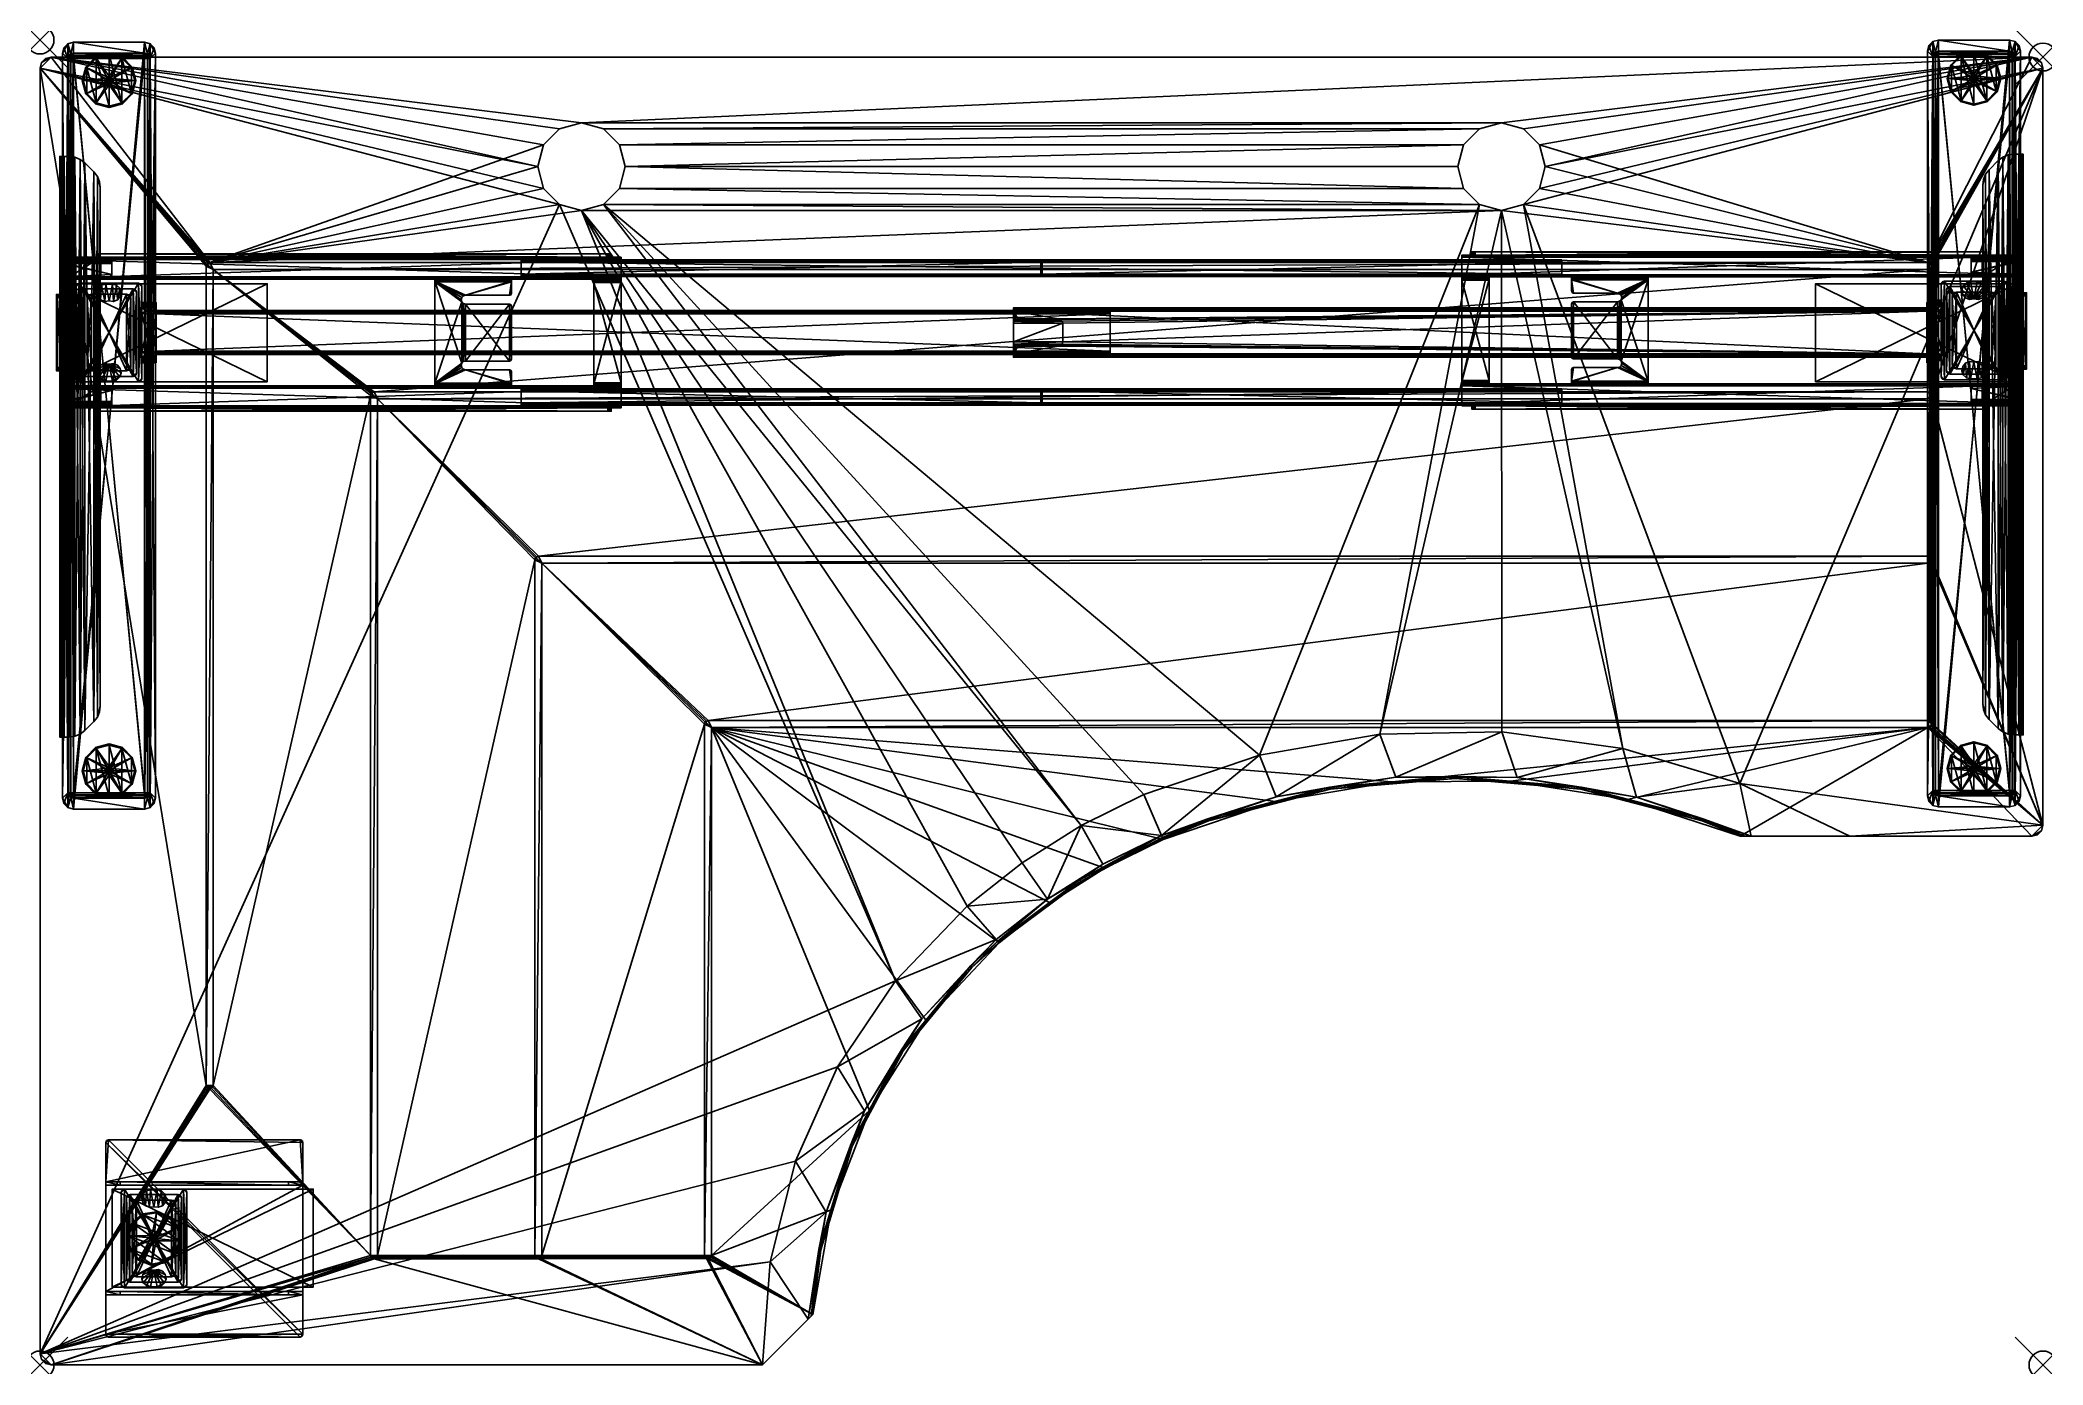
# Model space of a CAD drawing. Extents: x 0 to 72, y -47.6 to 0.
import ezdxf

# ---------------------------------------------------------------- set-up
doc = ezdxf.new("R2010")
doc.units = 0
doc.header["$LTSCALE"] = 2
doc.header["$PDMODE"] = 35
for name, color, linetype in [('AFUTL-3-CNPT', 4, 'Continuous'), ('AFUTL-3-EDLM', 16, 'Continuous'), ('AFUTL-3-FTPT', 4, 'Continuous'), ('AFUTL-3-GDPT', 4, 'Continuous'), ('AFUTL-3-LGPT', 4, 'Continuous'), ('AFUTL-3-MSBK', 19, 'Continuous'), ('AFUTL-3-MSWT', 7, 'Continuous'), ('AFUTL-3-SUPT', 4, 'Continuous'), ('AFUTL-3-TPLM', 15, 'Continuous'), ('AFUTL-P', 2, 'Continuous')]:
    doc.layers.add(name, color=color, linetype=linetype)

msp = doc.modelspace()

# ---------------------------------------------------------------- linework, layer by layer
at = {"layer": 'AFUTL-P'}
for p in [(0, 0), (72, -0.611), (0, -47.611), (72, -47.611)]:
    msp.add_point(p, dxfattribs=at)

# ---------------------------------------------------------------- meshes
at = {"layer": 'AFUTL-3-CNPT'}
mesh = msp.add_polyface(dxfattribs=at)
corners = [(3.976, -11.594, 12.909), (4.173, -11.594, 12.909), (3.976, -11.594, 16.256), (4.173, -11.594, 16.256), (4.173, -11.2, 12.516), (3.976, -11.2, 12.516), (4.173, -9.822, 12.516), (3.976, -9.822, 12.516), (4.173, -9.822, 16.65), (3.976, -9.822, 16.65), (4.173, -11.2, 16.65), (3.976, -11.2, 16.65), (4.173, -9.428, 12.909), (3.976, -9.428, 12.909), (4.173, -9.428, 16.256), (3.976, -9.428, 16.256), (3.976, -9.625, 12.569), (3.976, -9.481, 12.713), (3.976, -11.397, 12.569), (3.976, -11.541, 12.713), (3.976, -11.397, 16.597), (3.976, -11.541, 16.453), (3.976, -9.625, 16.597), (3.976, -9.481, 16.453), (38.465, -9.783, 13.221), (38.465, -9.724, 13.323), (38.465, -9.842, 13.205), (38.465, -9.842, 15.961), (38.465, -11.18, 15.961), (38.465, -9.739, 13.264), (38.465, -9.724, 15.843), (38.465, -9.783, 15.945), (38.465, -9.739, 15.902), (38.465, -11.239, 15.945), (38.465, -11.298, 15.843), (38.465, -11.298, 13.323), (38.465, -11.18, 13.205), (38.465, -11.239, 13.221), (38.465, -11.283, 13.264), (38.465, -11.283, 15.902), (4.173, -9.842, 13.205), (4.173, -9.783, 13.221), (4.173, -9.739, 13.264), (4.173, -9.724, 13.323), (4.173, -9.724, 15.843), (4.173, -9.739, 15.902), (4.173, -9.783, 15.945), (4.173, -9.842, 15.961), (4.173, -11.18, 15.961), (4.173, -11.239, 15.945), (4.173, -11.283, 15.902), (4.173, -11.298, 15.843), (4.173, -11.298, 13.323), (4.173, -11.283, 13.264), (4.173, -11.239, 13.221), (4.173, -11.18, 13.205), (4.173, -11.541, 16.453), (4.173, -11.397, 16.597), (4.173, -11.541, 12.713), (4.173, -11.397, 12.569), (4.173, -9.625, 12.569), (4.173, -9.481, 12.713), (4.173, -9.481, 16.453), (4.173, -9.625, 16.597)]
mesh.append_faces([[corners[k] for k in face] for face in [(2, 1, 3, 3), (6, 5, 7, 7), (10, 9, 11, 11), (14, 13, 15, 15), (16, 13, 17, 17), (20, 2, 21, 21), (15, 22, 23, 23), (31, 30, 32, 32), (37, 35, 38, 38), (24, 40, 41, 41), (29, 41, 42, 42), (25, 42, 43, 43), (43, 30, 25, 25), (32, 44, 45, 45), (31, 45, 46, 46), (27, 46, 47, 47), (47, 28, 27, 27), (33, 48, 49, 49), (39, 49, 50, 50), (34, 50, 51, 51), (51, 35, 34, 34), (38, 52, 53, 53), (37, 53, 54, 54), (36, 54, 55, 55), (55, 26, 36, 36), (58, 0, 19, 19), (59, 19, 18, 18), (4, 18, 5, 5), (60, 7, 16, 16), (61, 16, 17, 17), (12, 17, 13, 13), (62, 15, 23, 23), (63, 23, 22, 22), (8, 22, 9, 9), (57, 11, 20, 20), (56, 20, 21, 21), (3, 21, 2, 2)]], dxfattribs={"vtx0": -1})
mesh.append_faces([[corners[k] for k in face] for face in [(5, 9, 7, 7), (7, 13, 16, 16), (18, 0, 5, 5), (11, 2, 20, 20), (13, 9, 15, 15), (24, 25, 26, 26), (27, 30, 31, 31), (33, 34, 28, 28), (36, 35, 37, 37), (1, 51, 3, 3), (3, 50, 56, 56), (56, 50, 57, 57), (57, 49, 10, 10), (58, 53, 1, 1), (53, 59, 54, 54), (54, 4, 55, 55), (55, 6, 40, 40), (40, 6, 41, 41), (41, 60, 42, 42), (14, 44, 12, 12), (44, 14, 45, 45), (45, 63, 46, 46), (46, 8, 47, 47)]], dxfattribs={"vtx0": -1, "vtx1": -1})
mesh.append_faces([[corners[k] for k in face] for face in [(7, 9, 13, 13), (5, 0, 11, 11), (26, 25, 27, 27), (28, 35, 36, 36)]], dxfattribs={"vtx0": -1, "vtx1": -1, "vtx3": -1})
mesh.append_faces([[corners[k] for k in face] for face in [(5, 11, 9, 9), (15, 9, 22, 22), (26, 27, 28, 28), (28, 34, 35, 35), (3, 51, 50, 50), (57, 50, 49, 49), (10, 49, 48, 48), (10, 48, 47, 47), (1, 53, 52, 52), (1, 52, 51, 51), (54, 59, 4, 4), (55, 4, 6, 6), (41, 6, 60, 60), (42, 60, 61, 61), (42, 61, 12, 12), (12, 44, 43, 43), (12, 43, 42, 42), (45, 14, 62, 62), (45, 62, 63, 63), (46, 63, 8, 8), (47, 8, 10, 10)]], dxfattribs={"vtx0": -1, "vtx3": -1})
mesh.append_faces([[corners[k] for k in face] for face in [(0, 1, 2, 2), (4, 5, 6, 6), (8, 9, 10, 10), (12, 13, 14, 14), (26, 40, 24, 24), (24, 41, 29, 29), (29, 42, 25, 25), (44, 30, 43, 43), (30, 44, 32, 32), (32, 45, 31, 31), (31, 46, 27, 27), (48, 28, 47, 47), (28, 48, 33, 33), (33, 49, 39, 39), (39, 50, 34, 34), (52, 35, 51, 51), (35, 52, 38, 38), (38, 53, 37, 37), (37, 54, 36, 36), (40, 26, 55, 55), (1, 0, 58, 58), (58, 19, 59, 59), (59, 18, 4, 4), (6, 7, 60, 60), (60, 16, 61, 61), (61, 17, 12, 12), (14, 15, 62, 62), (62, 23, 63, 63), (63, 22, 8, 8), (10, 11, 57, 57), (57, 20, 56, 56), (56, 21, 3, 3)]], dxfattribs={"vtx1": -1})
mesh.append_faces([[corners[k] for k in face] for face in [(0, 2, 11, 11), (25, 30, 27, 27), (36, 26, 28, 28), (58, 59, 53, 53)]], dxfattribs={"vtx1": -1, "vtx3": -1})
mesh.append_faces([[corners[k] for k in face] for face in [(18, 19, 0, 0), (24, 29, 25, 25), (33, 39, 34, 34)]], dxfattribs={"vtx3": -1})
mesh = msp.add_polyface(dxfattribs=at)
corners = [(67.827, -11.381, 13.165), (67.827, -11.338, 13.122), (67.827, -11.397, 13.224), (35.15, -10.019, 13.106), (34.992, -9.743, 13.106), (36.606, -10.019, 13.106), (67.827, -9.743, 13.106), (36.685, -10.04, 13.106), (36.743, -10.098, 13.106), (36.764, -10.176, 13.106), (36.764, -10.846, 13.106), (67.827, -11.279, 13.106), (36.743, -10.924, 13.106), (36.685, -10.982, 13.106), (36.606, -11.003, 13.106), (34.992, -11.279, 13.106), (35.15, -11.003, 13.106), (35.071, -10.982, 13.106), (35.013, -10.924, 13.106), (34.992, -10.846, 13.106), (35.071, -10.04, 13.106), (35.013, -10.098, 13.106), (34.992, -10.176, 13.106), (34.992, -9.684, 13.122), (34.992, -9.625, 13.224), (34.992, -9.625, 15.941), (67.827, -9.743, 16.059), (34.992, -9.743, 16.059), (67.827, -11.279, 16.059), (34.992, -11.279, 16.059), (34.992, -9.684, 16.043), (34.992, -10.176, 12.949), (34.992, -10.846, 12.949), (34.992, -11.397, 15.941), (34.992, -11.338, 16.043), (34.992, -11.381, 16), (34.992, -11.397, 13.224), (34.992, -11.338, 13.122), (34.992, -11.381, 13.165), (34.992, -9.641, 16), (34.992, -9.641, 13.165), (67.827, -9.625, 13.224), (67.827, -9.625, 15.941), (67.827, -9.684, 13.122), (67.827, -9.641, 13.165), (67.827, -9.641, 16), (67.827, -9.684, 16.043), (67.827, -11.397, 15.941), (67.827, -11.338, 16.043), (67.827, -11.381, 16), (36.606, -10.019, 12.949), (35.15, -10.019, 12.949), (36.764, -10.176, 12.949), (36.764, -10.846, 12.949), (36.606, -11.003, 12.949), (35.15, -11.003, 12.949), (35.013, -10.924, 12.949), (36.743, -10.924, 12.949), (35.071, -10.982, 12.949), (36.685, -10.982, 12.949), (36.743, -10.098, 12.949), (35.013, -10.098, 12.949), (36.685, -10.04, 12.949), (35.071, -10.04, 12.949)]
mesh.append_faces([[corners[k] for k in face] for face in [(18, 15, 19, 19), (4, 21, 22, 22), (28, 27, 29, 29), (34, 33, 35, 35), (41, 43, 44, 44), (47, 48, 49, 49), (37, 11, 1, 1), (38, 1, 0, 0), (36, 0, 2, 2), (2, 33, 36, 36), (35, 47, 49, 49), (34, 49, 48, 48), (29, 48, 28, 28), (30, 26, 46, 46), (39, 46, 45, 45), (25, 45, 42, 42), (42, 24, 25, 25), (40, 41, 44, 44), (23, 44, 43, 43), (4, 43, 6, 6), (5, 51, 3, 3), (52, 10, 53, 53), (54, 16, 55, 55), (55, 59, 54, 54), (50, 63, 51, 51), (20, 51, 63, 63), (21, 63, 61, 61), (22, 61, 31, 31), (18, 32, 56, 56), (17, 56, 58, 58), (16, 58, 55, 55), (13, 54, 59, 59), (12, 59, 57, 57), (10, 57, 53, 53), (8, 52, 60, 60), (7, 60, 62, 62), (5, 62, 50, 50)]], dxfattribs={"vtx0": -1})
mesh.append_faces([[corners[k] for k in face] for face in [(3, 4, 5, 5), (5, 6, 7, 7), (7, 6, 8, 8), (8, 6, 9, 9), (9, 6, 10, 10), (10, 11, 12, 12), (12, 11, 13, 13), (13, 11, 14, 14), (14, 15, 16, 16), (16, 15, 17, 17), (17, 15, 18, 18), (24, 22, 25, 25), (27, 19, 29, 29), (29, 33, 34, 34), (33, 19, 36, 36), (28, 6, 26, 26), (2, 28, 47, 47), (31, 52, 32, 32), (32, 53, 56, 56), (56, 57, 58, 58), (58, 59, 55, 55), (52, 31, 60, 60), (60, 61, 62, 62), (62, 63, 50, 50)]], dxfattribs={"vtx0": -1, "vtx1": -1})
mesh.append_faces([[corners[k] for k in face] for face in [(25, 22, 27, 27), (22, 19, 27, 27), (29, 19, 33, 33), (2, 11, 28, 28), (26, 6, 41, 41)]], dxfattribs={"vtx0": -1, "vtx1": -1, "vtx3": -1})
mesh.append_faces([[corners[k] for k in face] for face in [(5, 4, 6, 6), (10, 6, 11, 11), (14, 11, 15, 15), (4, 20, 21, 21), (24, 4, 22, 22), (25, 27, 30, 30), (22, 32, 19, 19), (36, 19, 15, 15), (36, 15, 37, 37), (2, 1, 11, 11), (28, 11, 6, 6), (26, 41, 42, 42), (42, 46, 26, 26), (47, 28, 48, 48), (32, 52, 53, 53), (56, 53, 57, 57), (58, 57, 59, 59), (60, 31, 61, 61), (62, 61, 63, 63)]], dxfattribs={"vtx0": -1, "vtx3": -1})
mesh.append_faces([[corners[k] for k in face] for face in [(0, 1, 2, 2), (26, 27, 28, 28), (31, 32, 22, 22), (45, 46, 42, 42), (15, 11, 37, 37), (37, 1, 38, 38), (38, 0, 36, 36), (47, 33, 2, 2), (33, 47, 35, 35), (35, 49, 34, 34), (34, 48, 29, 29), (27, 26, 30, 30), (30, 46, 39, 39), (39, 45, 25, 25), (41, 24, 42, 42), (24, 41, 40, 40), (40, 44, 23, 23), (23, 43, 4, 4), (50, 51, 5, 5), (9, 10, 52, 52), (14, 16, 54, 54), (3, 51, 20, 20), (20, 63, 21, 21), (21, 61, 22, 22), (19, 32, 18, 18), (18, 56, 17, 17), (17, 58, 16, 16), (14, 54, 13, 13), (13, 59, 12, 12), (12, 57, 10, 10), (9, 52, 8, 8), (8, 60, 7, 7), (7, 62, 5, 5)]], dxfattribs={"vtx1": -1})
mesh.append_faces([[corners[k] for k in face] for face in [(3, 20, 4, 4), (23, 4, 24, 24), (6, 43, 41, 41)]], dxfattribs={"vtx1": -1, "vtx3": -1})
mesh.append_faces([[corners[k] for k in face] for face in [(37, 38, 36, 36), (30, 39, 25, 25), (24, 40, 23, 23)]], dxfattribs={"vtx3": -1})
at = {"layer": 'AFUTL-3-EDLM'}
mesh = msp.add_polyface(dxfattribs=at)
corners = [(0, -1.004, 27.884), (0, -47.217, 27.884), (0, -1.004, 28.671), (0, -47.217, 28.671), (0.053, -47.414, 28.671), (0.053, -47.414, 27.884), (0.197, -47.558, 28.671), (0.197, -47.558, 27.884), (0.394, -47.611, 27.884), (25.967, -47.611, 27.884), (0.394, -47.611, 28.671), (25.967, -47.611, 28.671), (27.607, -45.971, 28.33), (26.242, -43.9, 28.671), (28.255, -42.124, 28.33), (27.152, -40.292, 28.671), (29.638, -38.477, 28.33), (28.668, -36.894, 28.671), (31.704, -35.168, 28.33), (30.746, -33.808, 28.671), (34.374, -32.325, 28.33), (33.324, -31.125, 28.671), (36.22, -30.872, 28.33), (35.3, -29.57, 28.671), (37.428, -28.229, 28.671), (38.206, -29.62, 28.33), (40.374, -28.725, 27.884), (44.407, -27.362, 27.884), (40.374, -28.725, 28.137), (44.407, -27.362, 28.137), (48.606, -26.66, 28.137), (48.606, -26.66, 27.884), (52.863, -26.637, 28.137), (52.863, -26.637, 27.884), (57.07, -27.292, 27.884), (57.07, -27.292, 28.137), (39.683, -27.117, 28.671), (40.312, -28.582, 28.33), (43.837, -25.701, 28.671), (44.441, -27.193, 28.33), (48.16, -24.944, 28.671), (48.739, -26.493, 28.33), (52.547, -24.862, 28.671), (53.095, -26.499, 28.33), (56.895, -25.458, 28.671), (57.391, -27.211, 28.33), (61.099, -26.717, 28.671), (71.606, -28.611, 28.671), (71.606, -28.611, 27.884), (71.803, -28.558, 28.671), (71.803, -28.558, 27.884), (71.947, -28.414, 28.671), (71.947, -28.414, 27.884), (72, -1.004, 28.671), (72, -1.004, 27.884), (71.947, -0.807, 28.671), (71.947, -0.807, 27.884), (71.803, -0.663, 28.671), (71.803, -0.663, 27.884), (71.606, -0.611, 27.884), (0.394, -0.611, 27.884), (71.606, -0.611, 28.671), (0.394, -0.611, 28.671), (72, -28.217, 27.884), (72, -28.217, 28.671), (65.058, -28.611, 28.671), (61.516, -28.611, 28.33), (61.138, -28.611, 28.192), (61.181, -28.611, 28.232), (61.283, -28.611, 28.282), (61.123, -28.611, 28.166), (61.118, -28.611, 28.137), (61.118, -28.611, 27.884), (38.282, -29.756, 27.884), (38.282, -29.756, 28.137), (36.309, -31, 28.137), (34.477, -32.442, 28.137), (34.477, -32.442, 27.884), (36.309, -31, 27.884), (31.855, -35.228, 28.137), (31.855, -35.228, 27.884), (29.817, -38.465, 28.137), (29.817, -38.465, 27.884), (28.44, -42.035, 28.137), (28.44, -42.035, 27.884), (27.776, -45.802, 28.137), (27.776, -45.802, 27.884), (27.771, -45.807, 28.178), (27.758, -45.82, 28.215), (27.717, -45.861, 28.273), (28, -43.461, 28.308), (28.07, -43.475, 28.236), (29.199, -39.755, 28.236), (29.132, -39.728, 28.308), (30.971, -36.287, 28.308), (33.446, -33.272, 28.308), (34.427, -32.385, 28.292), (33.497, -33.323, 28.236), (34.464, -32.427, 28.223), (31.031, -36.327, 28.236), (37.379, -30.174, 28.308), (37.417, -30.235, 28.236), (40.344, -28.655, 28.292), (40.366, -28.707, 28.223), (59.755, -28.058, 28.236), (59.779, -27.99, 28.308), (55.395, -26.848, 28.308), (50.881, -26.464, 28.308), (46.367, -26.848, 28.308), (41.983, -27.99, 28.308), (42.007, -28.058, 28.236), (46.379, -26.92, 28.236), (50.881, -26.536, 28.236), (55.383, -26.92, 28.236), (0.197, -0.663, 28.671), (0.197, -0.663, 27.884), (0.053, -0.807, 28.671), (0.053, -0.807, 27.884)]
mesh.append_faces([[corners[k] for k in face] for face in [(11, 12, 13, 13), (13, 12, 14, 14), (13, 14, 15, 15), (15, 14, 16, 16), (15, 16, 17, 17), (17, 16, 18, 18), (17, 18, 19, 19), (40, 41, 42, 42), (42, 41, 43, 43), (42, 43, 44, 44), (44, 43, 45, 45), (44, 45, 46, 46), (46, 45, 66, 66), (46, 66, 65, 65), (14, 12, 90, 90), (90, 12, 89, 89), (90, 89, 88, 88), (90, 88, 91, 91), (91, 88, 87, 87), (91, 87, 85, 85), (85, 83, 91, 91), (91, 83, 92, 92), (93, 94, 16, 16), (16, 94, 18, 18), (18, 94, 95, 95), (18, 95, 20, 20), (20, 95, 96, 96), (96, 95, 97, 97), (96, 97, 98, 98), (98, 97, 76, 76), (76, 97, 79, 79), (79, 97, 99, 99), (79, 99, 81, 81), (81, 99, 92, 92), (81, 92, 83, 83), (16, 14, 93, 93), (93, 14, 90, 90), (20, 96, 22, 22), (22, 96, 100, 100), (22, 100, 25, 25), (25, 100, 37, 37), (37, 100, 101, 101), (37, 101, 102, 102), (102, 101, 74, 74), (102, 74, 103, 103), (103, 74, 28, 28), (96, 98, 100, 100), (100, 98, 101, 101), (76, 75, 98, 98), (98, 75, 101, 101), (75, 74, 101, 101), (35, 71, 104, 104), (104, 71, 70, 70), (104, 70, 67, 67), (67, 68, 104, 104), (104, 68, 69, 69), (104, 69, 105, 105), (105, 69, 66, 66), (105, 66, 45, 45), (105, 45, 106, 106), (106, 45, 43, 43), (106, 43, 107, 107), (107, 43, 41, 41), (107, 41, 108, 108), (108, 41, 39, 39), (108, 39, 109, 109), (109, 39, 37, 37), (109, 37, 102, 102), (102, 103, 109, 109), (109, 103, 110, 110), (103, 28, 110, 110), (110, 28, 29, 29), (110, 29, 111, 111), (111, 29, 30, 30), (111, 30, 112, 112), (112, 30, 32, 32), (112, 32, 113, 113), (113, 32, 35, 35), (113, 35, 104, 104)]])
mesh.append_faces([[corners[k] for k in face] for face in [(2, 1, 3, 3), (4, 1, 5, 5), (6, 5, 7, 7), (10, 9, 11, 11), (19, 20, 21, 21), (21, 22, 23, 23), (24, 22, 25, 25), (28, 27, 29, 29), (30, 27, 31, 31), (32, 31, 33, 33), (32, 34, 35, 35), (38, 37, 39, 39), (40, 39, 41, 41), (49, 48, 50, 50), (51, 50, 52, 52), (55, 54, 56, 56), (57, 56, 58, 58), (61, 60, 62, 62), (61, 58, 59, 59), (64, 54, 53, 53), (64, 52, 63, 63), (68, 66, 69, 69), (48, 71, 72, 72), (35, 72, 71, 71), (73, 28, 74, 74), (75, 77, 78, 78), (77, 79, 80, 80), (80, 81, 82, 82), (82, 83, 84, 84), (84, 85, 86, 86), (12, 88, 89, 89), (108, 110, 111, 111), (107, 111, 112, 112), (106, 112, 113, 113), (105, 113, 104, 104), (10, 7, 8, 8), (114, 60, 115, 115), (116, 115, 117, 117), (2, 117, 0, 0)]], dxfattribs={"vtx0": -1})
mesh.append_faces([[corners[k] for k in face] for face in [(67, 66, 68, 68)]], dxfattribs={"vtx0": -1, "vtx1": -1})
mesh.append_faces([[corners[k] for k in face] for face in [(48, 66, 67, 67), (12, 9, 85, 85)]], dxfattribs={"vtx0": -1, "vtx1": -1, "vtx3": -1})
mesh.append_faces([[corners[k] for k in face] for face in [(48, 65, 66, 66), (48, 70, 71, 71), (12, 85, 87, 87)]], dxfattribs={"vtx0": -1, "vtx3": -1})
mesh.append_faces([[corners[k] for k in face] for face in [(0, 1, 2, 2), (3, 1, 4, 4), (4, 5, 6, 6), (8, 9, 10, 10), (20, 22, 21, 21), (23, 22, 24, 24), (26, 27, 28, 28), (29, 27, 30, 30), (30, 31, 32, 32), (36, 37, 38, 38), (38, 39, 40, 40), (47, 48, 49, 49), (49, 50, 51, 51), (53, 54, 55, 55), (55, 56, 57, 57), (59, 60, 61, 61), (57, 58, 61, 61), (63, 54, 64, 64), (51, 52, 64, 64), (47, 65, 48, 48), (26, 28, 73, 73), (76, 77, 75, 75), (76, 79, 77, 77), (11, 9, 12, 12), (93, 92, 94, 94), (99, 94, 92, 92), (97, 95, 99, 99), (109, 110, 108, 108), (108, 111, 107, 107), (107, 112, 106, 106), (106, 113, 105, 105), (6, 7, 10, 10), (62, 60, 114, 114), (114, 115, 116, 116), (116, 117, 2, 2)]], dxfattribs={"vtx1": -1})
mesh.append_faces([[corners[k] for k in face] for face in [(67, 70, 48, 48), (87, 88, 12, 12)]], dxfattribs={"vtx1": -1, "vtx3": -1})
mesh.append_faces([[corners[k] for k in face] for face in [(19, 18, 20, 20), (32, 33, 34, 34), (35, 34, 72, 72), (73, 74, 75, 75), (75, 78, 73, 73), (80, 79, 81, 81), (82, 81, 83, 83), (84, 83, 85, 85), (24, 25, 37, 37), (37, 36, 24, 24), (9, 86, 85, 85), (91, 92, 93, 93), (93, 90, 91, 91), (95, 94, 99, 99)]], dxfattribs={"vtx3": -1})
at = {"layer": 'AFUTL-3-FTPT'}
mesh = msp.add_polyface(dxfattribs=at)
corners = [(68.24, 0, 1.079), (68.24, -27.559, 1.079), (70.799, 0, 1.079), (70.799, -27.559, 1.079), (70.996, -0.053, 1.079), (71.193, -0.394, 1.079), (71.14, -0.197, 1.079), (68.043, -0.053, 1.079), (67.846, -27.165, 1.079), (68.043, -27.506, 1.079), (67.899, -0.197, 1.079), (67.846, -0.394, 1.079), (67.899, -27.362, 1.079), (70.996, -27.506, 1.079), (71.193, -27.165, 1.079), (71.14, -27.362, 1.079), (68.24, -27.559, 0.961), (68.043, -27.506, 0.961), (67.899, -27.362, 0.961), (67.846, -27.165, 0.961), (70.799, -27.559, 0.961), (70.996, -27.506, 0.961), (71.14, -27.362, 0.961), (71.193, -27.165, 0.961), (71.193, -0.394, 0.961), (71.14, -0.197, 0.961), (70.996, -0.053, 0.961), (70.799, 0, 0.961), (68.24, 0, 0.961), (67.846, -0.394, 0.961), (67.899, -0.197, 0.961), (68.043, -0.053, 0.961), (68.24, -27.165, 0.488), (68.24, -27.165, 0.961), (68.142, -27.139, 0.488), (68.142, -27.139, 0.961), (68.07, -27.067, 0.488), (68.07, -27.067, 0.961), (68.043, -26.969, 0.488), (68.043, -26.969, 0.961), (68.043, -0.591, 0.488), (68.043, -0.591, 0.961), (68.07, -0.492, 0.488), (68.07, -0.492, 0.961), (68.142, -0.42, 0.488), (68.142, -0.42, 0.961), (68.24, -0.394, 0.488), (68.24, -0.394, 0.961), (70.799, -0.394, 0.488), (70.799, -0.394, 0.961), (70.898, -0.42, 0.488), (70.898, -0.42, 0.961), (70.97, -0.492, 0.488), (70.97, -0.492, 0.961), (70.996, -0.591, 0.488), (70.996, -0.591, 0.961), (70.996, -26.969, 0.488), (70.996, -26.969, 0.961), (70.97, -27.067, 0.488), (70.97, -27.067, 0.961), (70.898, -27.139, 0.488), (70.898, -27.139, 0.961), (70.799, -27.165, 0.488), (70.799, -27.165, 0.961), (68.24, -0.42, 0.39), (68.155, -0.443, 0.39), (68.093, -0.505, 0.39), (68.07, -0.591, 0.39), (68.155, -0.541, 0.318), (68.142, -0.591, 0.318), (68.24, -0.591, 0.291), (68.24, -0.492, 0.318), (68.191, -0.505, 0.318), (68.24, -27.139, 0.39), (68.155, -27.116, 0.39), (68.093, -27.054, 0.39), (68.07, -26.969, 0.39), (68.142, -26.969, 0.318), (68.155, -27.018, 0.318), (68.191, -27.054, 0.318), (68.24, -27.067, 0.318), (68.24, -26.969, 0.291), (70.799, -0.42, 0.39), (70.884, -0.443, 0.39), (70.947, -0.505, 0.39), (70.97, -0.591, 0.39), (70.898, -0.591, 0.318), (70.884, -0.541, 0.318), (70.848, -0.505, 0.318), (70.799, -0.492, 0.318), (70.799, -0.591, 0.291), (70.799, -27.139, 0.39), (70.884, -27.116, 0.39), (70.947, -27.054, 0.39), (70.97, -26.969, 0.39), (70.884, -27.018, 0.318), (70.898, -26.969, 0.318), (70.799, -26.969, 0.291), (70.799, -27.067, 0.318), (70.848, -27.054, 0.318)]
mesh.append_faces([[corners[k] for k in face] for face in [(69, 68, 70, 70), (71, 70, 72, 72), (72, 70, 68, 68), (80, 79, 81, 81), (77, 81, 78, 78), (78, 81, 79, 79), (89, 88, 90, 90), (86, 90, 87, 87), (87, 90, 88, 88), (96, 95, 97, 97), (98, 97, 99, 99), (99, 97, 95, 95)]])
mesh.append_faces([[corners[k] for k in face] for face in [(4, 5, 6, 6), (14, 13, 15, 15), (17, 1, 9, 9), (18, 9, 12, 12), (19, 12, 8, 8), (1, 20, 3, 3), (13, 20, 21, 21), (15, 21, 22, 22), (14, 22, 23, 23), (14, 24, 5, 5), (6, 24, 25, 25), (4, 25, 26, 26), (2, 26, 27, 27), (2, 28, 0, 0), (30, 11, 10, 10), (31, 10, 7, 7), (28, 7, 0, 0), (19, 11, 29, 29), (34, 33, 35, 35), (36, 35, 37, 37), (38, 37, 39, 39), (42, 41, 43, 43), (44, 43, 45, 45), (46, 45, 47, 47), (50, 49, 51, 51), (52, 51, 53, 53), (54, 53, 55, 55), (58, 57, 59, 59), (60, 59, 61, 61), (62, 61, 63, 63), (49, 46, 47, 47), (44, 64, 65, 65), (42, 65, 66, 66), (40, 66, 67, 67), (67, 68, 69, 69), (65, 71, 72, 72), (66, 72, 68, 68), (41, 38, 39, 39), (33, 62, 63, 63), (74, 32, 34, 34), (75, 34, 36, 36), (76, 36, 38, 38), (75, 77, 78, 78), (74, 78, 79, 79), (73, 79, 80, 80), (83, 48, 50, 50), (84, 50, 52, 52), (85, 52, 54, 54), (84, 86, 87, 87), (83, 87, 88, 88), (82, 88, 89, 89), (60, 91, 92, 92), (58, 92, 93, 93), (56, 93, 94, 94), (94, 95, 96, 96), (92, 98, 99, 99), (93, 99, 95, 95), (54, 57, 56, 56), (64, 48, 82, 82), (71, 82, 89, 89), (70, 89, 90, 90), (69, 81, 77, 77), (67, 77, 76, 76), (40, 76, 38, 38), (91, 32, 73, 73), (98, 73, 80, 80), (97, 80, 81, 81), (85, 56, 94, 94), (86, 94, 96, 96), (90, 96, 97, 97), (70, 97, 81, 81)]], dxfattribs={"vtx0": -1})
mesh.append_faces([[corners[k] for k in face] for face in [(0, 1, 2, 2), (2, 3, 4, 4), (7, 8, 0, 0), (5, 13, 14, 14), (39, 29, 41, 41), (28, 45, 31, 31), (27, 49, 28, 28), (49, 27, 51, 51), (51, 26, 53, 53), (53, 26, 55, 55), (55, 23, 57, 57), (20, 61, 21, 21), (16, 33, 20, 20), (33, 16, 35, 35), (35, 17, 37, 37), (37, 17, 39, 39)]], dxfattribs={"vtx0": -1, "vtx1": -1})
mesh.append_faces([[corners[k] for k in face] for face in [(4, 3, 5, 5), (0, 8, 9, 9)]], dxfattribs={"vtx0": -1, "vtx1": -1, "vtx3": -1})
mesh.append_faces([[corners[k] for k in face] for face in [(2, 1, 3, 3), (0, 9, 1, 1), (7, 11, 8, 8), (39, 19, 29, 29), (41, 29, 30, 30), (41, 30, 31, 31), (31, 45, 43, 43), (31, 43, 41, 41), (28, 49, 47, 47), (28, 47, 45, 45), (51, 27, 26, 26), (55, 26, 25, 25), (55, 25, 24, 24), (57, 23, 22, 22), (57, 22, 21, 21), (21, 61, 59, 59), (21, 59, 57, 57), (20, 33, 63, 63), (20, 63, 61, 61), (35, 16, 17, 17), (39, 17, 18, 18)]], dxfattribs={"vtx0": -1, "vtx3": -1})
mesh.append_faces([[corners[k] for k in face] for face in [(10, 11, 7, 7), (16, 1, 17, 17), (17, 9, 18, 18), (18, 12, 19, 19), (16, 20, 1, 1), (3, 20, 13, 13), (13, 21, 15, 15), (15, 22, 14, 14), (23, 24, 14, 14), (5, 24, 6, 6), (6, 25, 4, 4), (4, 26, 2, 2), (27, 28, 2, 2), (29, 11, 30, 30), (30, 10, 31, 31), (31, 7, 28, 28), (8, 11, 19, 19), (32, 33, 34, 34), (34, 35, 36, 36), (36, 37, 38, 38), (40, 41, 42, 42), (42, 43, 44, 44), (44, 45, 46, 46), (48, 49, 50, 50), (50, 51, 52, 52), (52, 53, 54, 54), (56, 57, 58, 58), (58, 59, 60, 60), (60, 61, 62, 62), (48, 46, 49, 49), (46, 64, 44, 44), (44, 65, 42, 42), (42, 66, 40, 40), (64, 71, 65, 65), (65, 72, 66, 66), (40, 38, 41, 41), (32, 62, 33, 33), (73, 32, 74, 74), (74, 34, 75, 75), (75, 36, 76, 76), (76, 77, 75, 75), (75, 78, 74, 74), (74, 79, 73, 73), (82, 48, 83, 83), (83, 50, 84, 84), (84, 52, 85, 85), (85, 86, 84, 84), (84, 87, 83, 83), (83, 88, 82, 82), (62, 91, 60, 60), (60, 92, 58, 58), (58, 93, 56, 56), (91, 98, 92, 92), (92, 99, 93, 93), (55, 57, 54, 54), (46, 48, 64, 64), (64, 82, 71, 71), (71, 89, 70, 70), (70, 81, 69, 69), (69, 77, 67, 67), (67, 76, 40, 40), (62, 32, 91, 91), (91, 73, 98, 98), (98, 80, 97, 97), (54, 56, 85, 85), (85, 94, 86, 86), (86, 96, 90, 90), (90, 97, 70, 70)]], dxfattribs={"vtx1": -1})
mesh.append_faces([[corners[k] for k in face] for face in [(3, 13, 5, 5), (18, 19, 39, 39), (24, 23, 55, 55)]], dxfattribs={"vtx1": -1, "vtx3": -1})
mesh.append_faces([[corners[k] for k in face] for face in [(8, 12, 9, 9), (67, 66, 68, 68), (94, 93, 95, 95)]], dxfattribs={"vtx3": -1})
mesh = msp.add_polyface(dxfattribs=at)
corners = [(1.201, -0.078, 1.079), (1.201, -27.637, 1.079), (3.76, -0.078, 1.079), (3.76, -27.637, 1.079), (3.957, -0.131, 1.079), (4.154, -0.472, 1.079), (4.101, -0.275, 1.079), (1.004, -0.131, 1.079), (0.807, -27.243, 1.079), (1.004, -27.584, 1.079), (0.86, -0.275, 1.079), (0.807, -0.472, 1.079), (0.86, -27.44, 1.079), (3.957, -27.584, 1.079), (4.154, -27.243, 1.079), (4.101, -27.44, 1.079), (1.201, -27.637, 0.961), (1.004, -27.584, 0.961), (0.86, -27.44, 0.961), (0.807, -27.243, 0.961), (3.76, -27.637, 0.961), (3.957, -27.584, 0.961), (4.101, -27.44, 0.961), (4.154, -27.243, 0.961), (4.154, -0.472, 0.961), (4.101, -0.275, 0.961), (3.957, -0.131, 0.961), (3.76, -0.078, 0.961), (1.201, -0.078, 0.961), (0.807, -0.472, 0.961), (0.86, -0.275, 0.961), (1.004, -0.131, 0.961), (1.201, -27.243, 0.488), (1.201, -27.243, 0.961), (1.102, -27.217, 0.488), (1.102, -27.217, 0.961), (1.03, -27.145, 0.488), (1.03, -27.145, 0.961), (1.004, -27.046, 0.488), (1.004, -27.046, 0.961), (1.004, -0.668, 0.488), (1.004, -0.668, 0.961), (1.03, -0.57, 0.488), (1.03, -0.57, 0.961), (1.102, -0.498, 0.488), (1.102, -0.498, 0.961), (1.201, -0.472, 0.488), (1.201, -0.472, 0.961), (3.76, -0.472, 0.488), (3.76, -0.472, 0.961), (3.858, -0.498, 0.488), (3.858, -0.498, 0.961), (3.93, -0.57, 0.488), (3.93, -0.57, 0.961), (3.957, -0.668, 0.488), (3.957, -0.668, 0.961), (3.957, -27.046, 0.488), (3.957, -27.046, 0.961), (3.93, -27.145, 0.488), (3.93, -27.145, 0.961), (3.858, -27.217, 0.488), (3.858, -27.217, 0.961), (3.76, -27.243, 0.488), (3.76, -27.243, 0.961), (1.201, -0.498, 0.39), (1.116, -0.521, 0.39), (1.053, -0.583, 0.39), (1.03, -0.668, 0.39), (1.116, -0.619, 0.318), (1.102, -0.668, 0.318), (1.201, -0.668, 0.291), (1.201, -0.57, 0.318), (1.152, -0.583, 0.318), (1.201, -27.217, 0.39), (1.116, -27.194, 0.39), (1.053, -27.132, 0.39), (1.03, -27.046, 0.39), (1.102, -27.046, 0.318), (1.116, -27.096, 0.318), (1.152, -27.132, 0.318), (1.201, -27.145, 0.318), (1.201, -27.046, 0.291), (3.76, -0.498, 0.39), (3.845, -0.521, 0.39), (3.907, -0.583, 0.39), (3.93, -0.668, 0.39), (3.858, -0.668, 0.318), (3.845, -0.619, 0.318), (3.809, -0.583, 0.318), (3.76, -0.57, 0.318), (3.76, -0.668, 0.291), (3.76, -27.217, 0.39), (3.845, -27.194, 0.39), (3.907, -27.132, 0.39), (3.93, -27.046, 0.39), (3.845, -27.096, 0.318), (3.858, -27.046, 0.318), (3.76, -27.046, 0.291), (3.76, -27.145, 0.318), (3.809, -27.132, 0.318)]
mesh.append_faces([[corners[k] for k in face] for face in [(69, 68, 70, 70), (71, 70, 72, 72), (72, 70, 68, 68), (80, 79, 81, 81), (77, 81, 78, 78), (78, 81, 79, 79), (89, 88, 90, 90), (86, 90, 87, 87), (87, 90, 88, 88), (96, 95, 97, 97), (98, 97, 99, 99), (99, 97, 95, 95)]])
mesh.append_faces([[corners[k] for k in face] for face in [(4, 5, 6, 6), (14, 13, 15, 15), (17, 1, 9, 9), (18, 9, 12, 12), (19, 12, 8, 8), (1, 20, 3, 3), (13, 20, 21, 21), (15, 21, 22, 22), (14, 22, 23, 23), (14, 24, 5, 5), (6, 24, 25, 25), (4, 25, 26, 26), (2, 26, 27, 27), (2, 28, 0, 0), (30, 11, 10, 10), (31, 10, 7, 7), (28, 7, 0, 0), (19, 11, 29, 29), (34, 33, 35, 35), (36, 35, 37, 37), (38, 37, 39, 39), (42, 41, 43, 43), (44, 43, 45, 45), (46, 45, 47, 47), (50, 49, 51, 51), (52, 51, 53, 53), (54, 53, 55, 55), (58, 57, 59, 59), (60, 59, 61, 61), (62, 61, 63, 63), (49, 46, 47, 47), (44, 64, 65, 65), (42, 65, 66, 66), (40, 66, 67, 67), (67, 68, 69, 69), (65, 71, 72, 72), (66, 72, 68, 68), (41, 38, 39, 39), (33, 62, 63, 63), (74, 32, 34, 34), (75, 34, 36, 36), (76, 36, 38, 38), (75, 77, 78, 78), (74, 78, 79, 79), (73, 79, 80, 80), (83, 48, 50, 50), (84, 50, 52, 52), (85, 52, 54, 54), (84, 86, 87, 87), (83, 87, 88, 88), (82, 88, 89, 89), (60, 91, 92, 92), (58, 92, 93, 93), (56, 93, 94, 94), (94, 95, 96, 96), (92, 98, 99, 99), (93, 99, 95, 95), (54, 57, 56, 56), (64, 48, 82, 82), (71, 82, 89, 89), (70, 89, 90, 90), (69, 81, 77, 77), (67, 77, 76, 76), (40, 76, 38, 38), (91, 32, 73, 73), (98, 73, 80, 80), (97, 80, 81, 81), (85, 56, 94, 94), (86, 94, 96, 96), (90, 96, 97, 97), (70, 97, 81, 81)]], dxfattribs={"vtx0": -1})
mesh.append_faces([[corners[k] for k in face] for face in [(0, 1, 2, 2), (2, 3, 4, 4), (7, 8, 0, 0), (5, 13, 14, 14), (39, 29, 41, 41), (28, 45, 31, 31), (27, 49, 28, 28), (49, 27, 51, 51), (51, 26, 53, 53), (53, 26, 55, 55), (55, 23, 57, 57), (20, 61, 21, 21), (16, 33, 20, 20), (33, 16, 35, 35), (35, 17, 37, 37), (37, 17, 39, 39)]], dxfattribs={"vtx0": -1, "vtx1": -1})
mesh.append_faces([[corners[k] for k in face] for face in [(4, 3, 5, 5), (0, 8, 9, 9)]], dxfattribs={"vtx0": -1, "vtx1": -1, "vtx3": -1})
mesh.append_faces([[corners[k] for k in face] for face in [(2, 1, 3, 3), (0, 9, 1, 1), (7, 11, 8, 8), (39, 19, 29, 29), (41, 29, 30, 30), (41, 30, 31, 31), (31, 45, 43, 43), (31, 43, 41, 41), (28, 49, 47, 47), (28, 47, 45, 45), (51, 27, 26, 26), (55, 26, 25, 25), (55, 25, 24, 24), (57, 23, 22, 22), (57, 22, 21, 21), (21, 61, 59, 59), (21, 59, 57, 57), (20, 33, 63, 63), (20, 63, 61, 61), (35, 16, 17, 17), (39, 17, 18, 18)]], dxfattribs={"vtx0": -1, "vtx3": -1})
mesh.append_faces([[corners[k] for k in face] for face in [(10, 11, 7, 7), (16, 1, 17, 17), (17, 9, 18, 18), (18, 12, 19, 19), (16, 20, 1, 1), (3, 20, 13, 13), (13, 21, 15, 15), (15, 22, 14, 14), (23, 24, 14, 14), (5, 24, 6, 6), (6, 25, 4, 4), (4, 26, 2, 2), (27, 28, 2, 2), (29, 11, 30, 30), (30, 10, 31, 31), (31, 7, 28, 28), (8, 11, 19, 19), (32, 33, 34, 34), (34, 35, 36, 36), (36, 37, 38, 38), (40, 41, 42, 42), (42, 43, 44, 44), (44, 45, 46, 46), (48, 49, 50, 50), (50, 51, 52, 52), (52, 53, 54, 54), (56, 57, 58, 58), (58, 59, 60, 60), (60, 61, 62, 62), (48, 46, 49, 49), (46, 64, 44, 44), (44, 65, 42, 42), (42, 66, 40, 40), (64, 71, 65, 65), (65, 72, 66, 66), (40, 38, 41, 41), (32, 62, 33, 33), (73, 32, 74, 74), (74, 34, 75, 75), (75, 36, 76, 76), (76, 77, 75, 75), (75, 78, 74, 74), (74, 79, 73, 73), (82, 48, 83, 83), (83, 50, 84, 84), (84, 52, 85, 85), (85, 86, 84, 84), (84, 87, 83, 83), (83, 88, 82, 82), (62, 91, 60, 60), (60, 92, 58, 58), (58, 93, 56, 56), (91, 98, 92, 92), (92, 99, 93, 93), (55, 57, 54, 54), (46, 48, 64, 64), (64, 82, 71, 71), (71, 89, 70, 70), (70, 81, 69, 69), (69, 77, 67, 67), (67, 76, 40, 40), (62, 32, 91, 91), (91, 73, 98, 98), (98, 80, 97, 97), (54, 56, 85, 85), (85, 94, 86, 86), (86, 96, 90, 90), (90, 97, 70, 70)]], dxfattribs={"vtx1": -1})
mesh.append_faces([[corners[k] for k in face] for face in [(3, 13, 5, 5), (18, 19, 39, 39), (24, 23, 55, 55)]], dxfattribs={"vtx1": -1, "vtx3": -1})
mesh.append_faces([[corners[k] for k in face] for face in [(8, 12, 9, 9), (67, 66, 68, 68), (94, 93, 95, 95)]], dxfattribs={"vtx3": -1})
mesh = msp.add_polyface(dxfattribs=at)
corners = [(3.76, -0.59, 0.961), (3.76, -27.125, 0.961), (1.201, -0.59, 0.961), (1.201, -27.125, 0.961), (1.201, -0.59, 0.488), (1.201, -27.125, 0.488), (3.76, -0.59, 0.488), (3.76, -27.125, 0.488)]
mesh.append_faces([[corners[k] for k in face] for face in [(2, 1, 3, 3), (4, 3, 5, 5), (6, 5, 7, 7), (1, 6, 7, 7), (1, 5, 3, 3), (6, 2, 4, 4)]], dxfattribs={"vtx0": -1})
mesh.append_faces([[corners[k] for k in face] for face in [(0, 1, 2, 2), (2, 3, 4, 4), (4, 5, 6, 6), (0, 6, 1, 1), (7, 5, 1, 1), (0, 2, 6, 6)]], dxfattribs={"vtx1": -1})
mesh = msp.add_polyface(dxfattribs=at)
corners = [(70.799, -0.512, 0.961), (70.799, -27.047, 0.961), (68.24, -0.512, 0.961), (68.24, -27.047, 0.961), (68.24, -0.512, 0.488), (68.24, -27.047, 0.488), (70.799, -0.512, 0.488), (70.799, -27.047, 0.488)]
mesh.append_faces([[corners[k] for k in face] for face in [(2, 1, 3, 3), (4, 3, 5, 5), (6, 5, 7, 7), (1, 6, 7, 7), (1, 5, 3, 3), (6, 2, 4, 4)]], dxfattribs={"vtx0": -1})
mesh.append_faces([[corners[k] for k in face] for face in [(0, 1, 2, 2), (2, 3, 4, 4), (4, 5, 6, 6), (0, 6, 1, 1), (7, 5, 1, 1), (0, 2, 6, 6)]], dxfattribs={"vtx1": -1})
at = {"layer": 'AFUTL-3-GDPT'}
mesh = msp.add_polyface(dxfattribs=at)
corners = [(1.516, -1.456, 0.252), (1.521, -1.456, 0.272), (1.645, -0.974, 0.252), (1.679, -0.993, 0.291), (1.662, -0.983, 0.286), (1.555, -1.456, 0.291), (1.535, -1.456, 0.286), (1.65, -0.976, 0.272), (1.645, -0.974, 0.039), (1.65, -0.976, 0.02), (1.516, -1.456, 0.039), (1.521, -1.456, 0.02), (1.555, -1.456), (1.535, -1.456, 0.005), (1.679, -0.993), (1.662, -0.983, 0.005), (2.018, -0.655), (2.018, -2.257), (1.679, -1.918), (2.48, -1.338, 0.882), (2.48, -1.298, 0.843), (2.421, -1.354, 0.882), (2.402, -1.319, 0.843), (2.378, -1.397, 0.882), (2.344, -1.377, 0.843), (2.362, -1.456, 0.882), (2.323, -1.456, 0.843), (2.48, -1.298, 0.291), (2.402, -1.319, 0.291), (2.344, -1.377, 0.291), (2.323, -1.456, 0.291), (2.018, -0.655, 0.291), (2.583, -1.397, 0.882), (2.598, -1.456, 0.882)]
mesh.append_faces([[corners[k] for k in face] for face in [(5, 4, 6, 6), (10, 9, 11, 11), (14, 13, 15, 15), (11, 15, 13, 13), (0, 8, 10, 10), (14, 18, 12, 12), (21, 20, 22, 22), (23, 22, 24, 24), (25, 24, 26, 26), (22, 27, 28, 28), (24, 28, 29, 29), (26, 29, 30, 30)]], dxfattribs={"vtx0": -1})
mesh.append_faces([[corners[k] for k in face] for face in [(16, 17, 14, 14), (27, 31, 28, 28), (28, 3, 29, 29), (29, 5, 30, 30)]], dxfattribs={"vtx0": -1, "vtx1": -1})
mesh.append_faces([[corners[k] for k in face] for face in [(29, 3, 5, 5), (32, 21, 23, 23), (33, 23, 25, 25)]], dxfattribs={"vtx0": -1, "vtx3": -1})
mesh.append_faces([[corners[k] for k in face] for face in [(0, 1, 2, 2), (3, 4, 5, 5), (1, 6, 7, 7), (8, 9, 10, 10), (12, 13, 14, 14), (9, 15, 11, 11), (2, 8, 0, 0), (19, 20, 21, 21), (21, 22, 23, 23), (23, 24, 25, 25), (20, 27, 22, 22), (22, 28, 24, 24), (24, 29, 26, 26)]], dxfattribs={"vtx1": -1})
mesh = msp.add_polyface(dxfattribs=at)
corners = [(1.645, -0.974, 0.252), (1.521, -1.456, 0.272), (1.65, -0.976, 0.272), (1.998, -0.62, 0.252), (2.001, -0.625, 0.272), (2.48, -0.491, 0.252), (2.48, -0.497, 0.272), (2.48, -0.531, 0.291), (2.48, -0.511, 0.286), (2.018, -0.655, 0.291), (2.008, -0.638, 0.286), (1.679, -0.993, 0.291), (1.662, -0.983, 0.286), (1.535, -1.456, 0.286), (2.48, -0.491, 0.039), (2.48, -0.497, 0.02), (1.998, -0.62, 0.039), (2.001, -0.625, 0.02), (1.645, -0.974, 0.039), (1.65, -0.976, 0.02), (2.018, -0.655), (2.008, -0.638, 0.005), (2.48, -0.531), (2.48, -0.511, 0.005), (1.679, -0.993), (1.662, -0.983, 0.005), (2.48, -2.381), (2.48, -1.298, 0.291), (2.402, -1.319, 0.291)]
mesh.append_faces([[corners[k] for k in face] for face in [(0, 1, 2, 2), (3, 2, 4, 4), (5, 4, 6, 6), (9, 8, 10, 10), (11, 10, 12, 12), (2, 13, 12, 12), (4, 12, 10, 10), (6, 10, 8, 8), (16, 15, 17, 17), (18, 17, 19, 19), (22, 21, 23, 23), (20, 25, 21, 21), (17, 23, 21, 21), (19, 21, 25, 25), (3, 14, 16, 16), (0, 16, 18, 18)]], dxfattribs={"vtx0": -1})
mesh.append_faces([[corners[k] for k in face] for face in [(22, 26, 20, 20)]], dxfattribs={"vtx0": -1, "vtx1": -1})
mesh.append_faces([[corners[k] for k in face] for face in [(27, 7, 9, 9), (28, 9, 11, 11)]], dxfattribs={"vtx0": -1, "vtx3": -1})
mesh.append_faces([[corners[k] for k in face] for face in [(0, 2, 3, 3), (3, 4, 5, 5), (7, 8, 9, 9), (9, 10, 11, 11), (2, 12, 4, 4), (4, 10, 6, 6), (14, 15, 16, 16), (16, 17, 18, 18), (20, 21, 22, 22), (24, 25, 20, 20), (15, 23, 17, 17), (17, 21, 19, 19), (5, 14, 3, 3), (3, 16, 0, 0)]], dxfattribs={"vtx1": -1})
mesh = msp.add_polyface(dxfattribs=at)
corners = [(2.48, -2.42, 0.252), (2.48, -2.415, 0.272), (1.998, -2.291, 0.252), (2.018, -2.257, 0.291), (2.008, -2.274, 0.286), (2.48, -2.381, 0.291), (2.48, -2.401, 0.286), (2.001, -2.287, 0.272), (1.998, -2.291, 0.039), (2.001, -2.287, 0.02), (2.48, -2.42, 0.039), (2.48, -2.415, 0.02), (2.48, -2.381), (2.48, -2.401, 0.005), (2.018, -2.257), (2.008, -2.274, 0.005), (2.018, -0.655), (2.362, -1.456, 0.882), (2.323, -1.456, 0.843), (2.378, -1.515, 0.882), (2.344, -1.535, 0.843), (2.421, -1.558, 0.882), (2.402, -1.592, 0.843), (2.48, -1.574, 0.882), (2.48, -1.613, 0.843), (2.323, -1.456, 0.291), (2.344, -1.535, 0.291), (2.402, -1.592, 0.291), (2.48, -1.613, 0.291), (1.555, -1.456, 0.291), (1.679, -1.918, 0.291), (2.598, -1.456, 0.882), (2.583, -1.515, 0.882), (2.539, -1.558, 0.882)]
mesh.append_faces([[corners[k] for k in face] for face in [(5, 4, 6, 6), (7, 6, 4, 4), (10, 9, 11, 11), (14, 13, 15, 15), (11, 15, 13, 13), (0, 8, 10, 10), (19, 18, 20, 20), (21, 20, 22, 22), (23, 22, 24, 24), (20, 25, 26, 26), (22, 26, 27, 27), (24, 27, 28, 28), (33, 21, 23, 23)]], dxfattribs={"vtx0": -1})
mesh.append_faces([[corners[k] for k in face] for face in [(25, 29, 26, 26), (26, 30, 27, 27), (27, 3, 28, 28)]], dxfattribs={"vtx0": -1, "vtx1": -1})
mesh.append_faces([[corners[k] for k in face] for face in [(16, 12, 14, 14), (31, 17, 19, 19), (32, 19, 21, 21)]], dxfattribs={"vtx0": -1, "vtx3": -1})
mesh.append_faces([[corners[k] for k in face] for face in [(0, 1, 2, 2), (3, 4, 5, 5), (1, 6, 7, 7), (8, 9, 10, 10), (12, 13, 14, 14), (9, 15, 11, 11), (2, 8, 0, 0), (17, 18, 19, 19), (19, 20, 21, 21), (21, 22, 23, 23), (18, 25, 20, 20), (20, 26, 22, 22), (22, 27, 24, 24)]], dxfattribs={"vtx1": -1})
mesh.append_faces([[corners[k] for k in face] for face in [(3, 5, 28, 28)]], dxfattribs={"vtx1": -1, "vtx3": -1})
mesh = msp.add_polyface(dxfattribs=at)
corners = [(2.48, -0.491, 0.252), (2.48, -0.497, 0.272), (2.963, -0.62, 0.252), (2.943, -0.655, 0.291), (2.953, -0.638, 0.286), (2.48, -0.531, 0.291), (2.48, -0.511, 0.286), (2.96, -0.625, 0.272), (2.963, -0.62, 0.039), (2.96, -0.625, 0.02), (2.48, -0.491, 0.039), (2.48, -0.497, 0.02), (2.48, -0.531), (2.48, -0.511, 0.005), (2.943, -0.655), (2.953, -0.638, 0.005), (2.943, -2.257), (2.539, -1.354, 0.882), (2.559, -1.319, 0.843), (2.48, -1.338, 0.882), (2.48, -1.298, 0.843), (2.598, -1.456, 0.882), (2.638, -1.456, 0.843), (2.583, -1.397, 0.882), (2.617, -1.377, 0.843), (2.559, -1.319, 0.291), (2.48, -1.298, 0.291), (2.638, -1.456, 0.291), (2.617, -1.377, 0.291), (3.406, -1.456, 0.291), (3.282, -0.993, 0.291), (2.421, -1.354, 0.882), (2.378, -1.397, 0.882)]
mesh.append_faces([[corners[k] for k in face] for face in [(5, 4, 6, 6), (10, 9, 11, 11), (14, 13, 15, 15), (11, 15, 13, 13), (0, 8, 10, 10), (19, 18, 20, 20), (23, 22, 24, 24), (17, 24, 18, 18), (20, 25, 26, 26), (24, 27, 28, 28), (18, 28, 25, 25)]], dxfattribs={"vtx0": -1})
mesh.append_faces([[corners[k] for k in face] for face in [(14, 16, 12, 12), (27, 29, 28, 28), (28, 30, 25, 25), (25, 3, 26, 26), (17, 31, 23, 23), (23, 32, 21, 21)]], dxfattribs={"vtx0": -1, "vtx1": -1})
mesh.append_faces([[corners[k] for k in face] for face in [(26, 3, 5, 5)]], dxfattribs={"vtx0": -1, "vtx3": -1})
mesh.append_faces([[corners[k] for k in face] for face in [(0, 1, 2, 2), (3, 4, 5, 5), (1, 6, 7, 7), (8, 9, 10, 10), (12, 13, 14, 14), (9, 15, 11, 11), (2, 8, 0, 0), (17, 18, 19, 19), (21, 22, 23, 23), (23, 24, 17, 17), (18, 25, 20, 20), (22, 27, 24, 24), (24, 28, 18, 18), (19, 31, 17, 17)]], dxfattribs={"vtx1": -1})
mesh = msp.add_polyface(dxfattribs=at)
corners = [(3.445, -1.456, 0.252), (3.44, -1.456, 0.272), (3.316, -1.938, 0.252), (3.282, -1.918, 0.291), (3.299, -1.928, 0.286), (3.406, -1.456, 0.291), (3.425, -1.456, 0.286), (3.311, -1.935, 0.272), (3.316, -1.938, 0.039), (3.311, -1.935, 0.02), (3.445, -1.456, 0.039), (3.44, -1.456, 0.02), (3.406, -1.456), (3.425, -1.456, 0.005), (3.282, -1.918), (3.299, -1.928, 0.005), (2.943, -2.257), (2.943, -0.655), (3.282, -0.993), (2.48, -1.574, 0.882), (2.48, -1.613, 0.843), (2.539, -1.558, 0.882), (2.559, -1.592, 0.843), (2.583, -1.515, 0.882), (2.617, -1.535, 0.843), (2.598, -1.456, 0.882), (2.638, -1.456, 0.843), (2.48, -1.613, 0.291), (2.559, -1.592, 0.291), (2.617, -1.535, 0.291), (2.638, -1.456, 0.291), (2.943, -2.257, 0.291), (2.378, -1.515, 0.882), (2.421, -1.558, 0.882)]
mesh.append_faces([[corners[k] for k in face] for face in [(5, 4, 6, 6), (7, 6, 4, 4), (10, 9, 11, 11), (14, 13, 15, 15), (11, 15, 13, 13), (0, 8, 10, 10), (14, 18, 12, 12), (21, 20, 22, 22), (23, 22, 24, 24), (25, 24, 26, 26), (22, 27, 28, 28), (24, 28, 29, 29), (26, 29, 30, 30)]], dxfattribs={"vtx0": -1})
mesh.append_faces([[corners[k] for k in face] for face in [(16, 17, 14, 14), (27, 31, 28, 28), (28, 3, 29, 29), (29, 5, 30, 30), (25, 32, 23, 23), (23, 33, 21, 21)]], dxfattribs={"vtx0": -1, "vtx1": -1})
mesh.append_faces([[corners[k] for k in face] for face in [(29, 3, 5, 5)]], dxfattribs={"vtx0": -1, "vtx3": -1})
mesh.append_faces([[corners[k] for k in face] for face in [(0, 1, 2, 2), (3, 4, 5, 5), (1, 6, 7, 7), (8, 9, 10, 10), (12, 13, 14, 14), (9, 15, 11, 11), (2, 8, 0, 0), (19, 20, 21, 21), (21, 22, 23, 23), (23, 24, 25, 25), (20, 27, 22, 22), (22, 28, 24, 24), (24, 29, 26, 26)]], dxfattribs={"vtx1": -1})
mesh = msp.add_polyface(dxfattribs=at)
corners = [(2.963, -0.62, 0.252), (2.48, -0.497, 0.272), (2.96, -0.625, 0.272), (3.316, -0.974, 0.252), (3.311, -0.976, 0.272), (3.445, -1.456, 0.252), (3.44, -1.456, 0.272), (3.406, -1.456, 0.291), (3.425, -1.456, 0.286), (3.282, -0.993, 0.291), (3.299, -0.983, 0.286), (2.943, -0.655, 0.291), (2.953, -0.638, 0.286), (2.48, -0.511, 0.286), (3.445, -1.456, 0.039), (3.44, -1.456, 0.02), (3.316, -0.974, 0.039), (3.311, -0.976, 0.02), (2.963, -0.62, 0.039), (2.96, -0.625, 0.02), (2.943, -0.655), (2.953, -0.638, 0.005), (3.282, -0.993), (3.299, -0.983, 0.005), (3.406, -1.456), (3.425, -1.456, 0.005), (3.282, -1.918), (2.617, -1.377, 0.291), (2.559, -1.319, 0.291)]
mesh.append_faces([[corners[k] for k in face] for face in [(0, 1, 2, 2), (3, 2, 4, 4), (5, 4, 6, 6), (9, 8, 10, 10), (11, 10, 12, 12), (2, 13, 12, 12), (4, 12, 10, 10), (6, 10, 8, 8), (16, 15, 17, 17), (18, 17, 19, 19), (22, 21, 23, 23), (24, 23, 25, 25), (17, 25, 23, 23), (19, 23, 21, 21), (3, 14, 16, 16), (0, 16, 18, 18)]], dxfattribs={"vtx0": -1})
mesh.append_faces([[corners[k] for k in face] for face in [(26, 20, 22, 22), (27, 7, 9, 9), (28, 9, 11, 11)]], dxfattribs={"vtx0": -1, "vtx3": -1})
mesh.append_faces([[corners[k] for k in face] for face in [(0, 2, 3, 3), (3, 4, 5, 5), (7, 8, 9, 9), (9, 10, 11, 11), (2, 12, 4, 4), (4, 10, 6, 6), (14, 15, 16, 16), (16, 17, 18, 18), (20, 21, 22, 22), (22, 23, 24, 24), (15, 25, 17, 17), (17, 23, 19, 19), (5, 14, 3, 3), (3, 16, 0, 0)]], dxfattribs={"vtx1": -1})
mesh = msp.add_polyface(dxfattribs=at)
corners = [(2.963, -2.291, 0.252), (2.96, -2.287, 0.272), (2.48, -2.42, 0.252), (2.48, -2.415, 0.272), (3.316, -1.938, 0.252), (3.44, -1.456, 0.272), (3.311, -1.935, 0.272), (2.48, -2.381, 0.291), (2.48, -2.401, 0.286), (2.943, -2.257, 0.291), (2.953, -2.274, 0.286), (3.282, -1.918, 0.291), (3.299, -1.928, 0.286), (2.48, -2.42, 0.039), (2.48, -2.415, 0.02), (2.963, -2.291, 0.039), (2.96, -2.287, 0.02), (3.316, -1.938, 0.039), (3.311, -1.935, 0.02), (3.282, -1.918), (3.299, -1.928, 0.005), (2.943, -2.257), (2.953, -2.274, 0.005), (2.48, -2.381), (2.48, -2.401, 0.005), (2.48, -0.531), (2.48, -1.613, 0.291), (2.559, -1.592, 0.291)]
mesh.append_faces([[corners[k] for k in face] for face in [(2, 1, 3, 3), (4, 5, 6, 6), (0, 6, 1, 1), (9, 8, 10, 10), (11, 10, 12, 12), (1, 12, 10, 10), (3, 10, 8, 8), (15, 14, 16, 16), (17, 16, 18, 18), (21, 20, 22, 22), (23, 22, 24, 24), (16, 24, 22, 22), (18, 22, 20, 20), (0, 13, 15, 15), (4, 15, 17, 17)]], dxfattribs={"vtx0": -1})
mesh.append_faces([[corners[k] for k in face] for face in [(25, 21, 23, 23), (26, 7, 9, 9), (27, 9, 11, 11)]], dxfattribs={"vtx0": -1, "vtx3": -1})
mesh.append_faces([[corners[k] for k in face] for face in [(0, 1, 2, 2), (4, 6, 0, 0), (7, 8, 9, 9), (9, 10, 11, 11), (6, 12, 1, 1), (1, 10, 3, 3), (13, 14, 15, 15), (15, 16, 17, 17), (19, 20, 21, 21), (21, 22, 23, 23), (14, 24, 16, 16), (16, 22, 18, 18), (2, 13, 0, 0), (0, 15, 4, 4)]], dxfattribs={"vtx1": -1})
mesh = msp.add_polyface(dxfattribs=at)
corners = [(68.555, -1.378, 0.252), (68.56, -1.378, 0.272), (68.684, -0.896, 0.252), (68.718, -0.915, 0.291), (68.701, -0.906, 0.286), (68.595, -1.378, 0.291), (68.575, -1.378, 0.286), (68.689, -0.898, 0.272), (68.684, -0.896, 0.039), (68.689, -0.898, 0.02), (68.555, -1.378, 0.039), (68.56, -1.378, 0.02), (68.595, -1.378), (68.575, -1.378, 0.005), (68.718, -0.915), (68.701, -0.906, 0.005), (69.057, -0.577), (69.057, -2.179), (68.718, -1.841), (69.52, -1.26, 0.882), (69.52, -1.22, 0.843), (69.461, -1.276, 0.882), (69.441, -1.242, 0.843), (69.417, -1.319, 0.882), (69.383, -1.299, 0.843), (69.402, -1.378, 0.882), (69.362, -1.378, 0.843), (69.52, -1.22, 0.291), (69.441, -1.242, 0.291), (69.383, -1.299, 0.291), (69.362, -1.378, 0.291), (69.057, -0.577, 0.291), (69.622, -1.319, 0.882), (69.638, -1.378, 0.882)]
mesh.append_faces([[corners[k] for k in face] for face in [(5, 4, 6, 6), (10, 9, 11, 11), (14, 13, 15, 15), (11, 15, 13, 13), (0, 8, 10, 10), (14, 18, 12, 12), (21, 20, 22, 22), (23, 22, 24, 24), (25, 24, 26, 26), (22, 27, 28, 28), (24, 28, 29, 29), (26, 29, 30, 30)]], dxfattribs={"vtx0": -1})
mesh.append_faces([[corners[k] for k in face] for face in [(16, 17, 14, 14), (27, 31, 28, 28), (28, 3, 29, 29), (29, 5, 30, 30)]], dxfattribs={"vtx0": -1, "vtx1": -1})
mesh.append_faces([[corners[k] for k in face] for face in [(29, 3, 5, 5), (32, 21, 23, 23), (33, 23, 25, 25)]], dxfattribs={"vtx0": -1, "vtx3": -1})
mesh.append_faces([[corners[k] for k in face] for face in [(0, 1, 2, 2), (3, 4, 5, 5), (1, 6, 7, 7), (8, 9, 10, 10), (12, 13, 14, 14), (9, 15, 11, 11), (2, 8, 0, 0), (19, 20, 21, 21), (21, 22, 23, 23), (23, 24, 25, 25), (20, 27, 22, 22), (22, 28, 24, 24), (24, 29, 26, 26)]], dxfattribs={"vtx1": -1})
mesh = msp.add_polyface(dxfattribs=at)
corners = [(68.684, -0.896, 0.252), (68.56, -1.378, 0.272), (68.689, -0.898, 0.272), (69.037, -0.543, 0.252), (69.04, -0.547, 0.272), (69.52, -0.413, 0.252), (69.52, -0.419, 0.272), (69.52, -0.453, 0.291), (69.52, -0.433, 0.286), (69.057, -0.577, 0.291), (69.047, -0.56, 0.286), (68.718, -0.915, 0.291), (68.701, -0.906, 0.286), (68.575, -1.378, 0.286), (69.52, -0.413, 0.039), (69.52, -0.419, 0.02), (69.037, -0.543, 0.039), (69.04, -0.547, 0.02), (68.684, -0.896, 0.039), (68.689, -0.898, 0.02), (69.057, -0.577), (69.047, -0.56, 0.005), (69.52, -0.453), (69.52, -0.433, 0.005), (68.718, -0.915), (68.701, -0.906, 0.005), (69.52, -2.303), (69.52, -1.22, 0.291), (69.441, -1.242, 0.291)]
mesh.append_faces([[corners[k] for k in face] for face in [(0, 1, 2, 2), (3, 2, 4, 4), (5, 4, 6, 6), (9, 8, 10, 10), (11, 10, 12, 12), (2, 13, 12, 12), (4, 12, 10, 10), (6, 10, 8, 8), (16, 15, 17, 17), (18, 17, 19, 19), (22, 21, 23, 23), (20, 25, 21, 21), (17, 23, 21, 21), (19, 21, 25, 25), (3, 14, 16, 16), (0, 16, 18, 18)]], dxfattribs={"vtx0": -1})
mesh.append_faces([[corners[k] for k in face] for face in [(22, 26, 20, 20)]], dxfattribs={"vtx0": -1, "vtx1": -1})
mesh.append_faces([[corners[k] for k in face] for face in [(27, 7, 9, 9), (28, 9, 11, 11)]], dxfattribs={"vtx0": -1, "vtx3": -1})
mesh.append_faces([[corners[k] for k in face] for face in [(0, 2, 3, 3), (3, 4, 5, 5), (7, 8, 9, 9), (9, 10, 11, 11), (2, 12, 4, 4), (4, 10, 6, 6), (14, 15, 16, 16), (16, 17, 18, 18), (20, 21, 22, 22), (24, 25, 20, 20), (15, 23, 17, 17), (17, 21, 19, 19), (5, 14, 3, 3), (3, 16, 0, 0)]], dxfattribs={"vtx1": -1})
mesh = msp.add_polyface(dxfattribs=at)
corners = [(69.52, -2.343, 0.252), (69.52, -2.337, 0.272), (69.037, -2.213, 0.252), (69.057, -2.179, 0.291), (69.047, -2.196, 0.286), (69.52, -2.303, 0.291), (69.52, -2.323, 0.286), (69.04, -2.209, 0.272), (69.037, -2.213, 0.039), (69.04, -2.209, 0.02), (69.52, -2.343, 0.039), (69.52, -2.337, 0.02), (69.52, -2.303), (69.52, -2.323, 0.005), (69.057, -2.179), (69.047, -2.196, 0.005), (69.057, -0.577), (69.402, -1.378, 0.882), (69.362, -1.378, 0.843), (69.417, -1.437, 0.882), (69.383, -1.457, 0.843), (69.461, -1.48, 0.882), (69.441, -1.514, 0.843), (69.52, -1.496, 0.882), (69.52, -1.535, 0.843), (69.362, -1.378, 0.291), (69.383, -1.457, 0.291), (69.441, -1.514, 0.291), (69.52, -1.535, 0.291), (68.595, -1.378, 0.291), (68.718, -1.841, 0.291), (69.638, -1.378, 0.882), (69.622, -1.437, 0.882), (69.579, -1.48, 0.882)]
mesh.append_faces([[corners[k] for k in face] for face in [(5, 4, 6, 6), (7, 6, 4, 4), (10, 9, 11, 11), (14, 13, 15, 15), (11, 15, 13, 13), (0, 8, 10, 10), (19, 18, 20, 20), (21, 20, 22, 22), (23, 22, 24, 24), (20, 25, 26, 26), (22, 26, 27, 27), (24, 27, 28, 28), (33, 21, 23, 23)]], dxfattribs={"vtx0": -1})
mesh.append_faces([[corners[k] for k in face] for face in [(25, 29, 26, 26), (26, 30, 27, 27), (27, 3, 28, 28)]], dxfattribs={"vtx0": -1, "vtx1": -1})
mesh.append_faces([[corners[k] for k in face] for face in [(16, 12, 14, 14), (31, 17, 19, 19), (32, 19, 21, 21)]], dxfattribs={"vtx0": -1, "vtx3": -1})
mesh.append_faces([[corners[k] for k in face] for face in [(0, 1, 2, 2), (3, 4, 5, 5), (1, 6, 7, 7), (8, 9, 10, 10), (12, 13, 14, 14), (9, 15, 11, 11), (2, 8, 0, 0), (17, 18, 19, 19), (19, 20, 21, 21), (21, 22, 23, 23), (18, 25, 20, 20), (20, 26, 22, 22), (22, 27, 24, 24)]], dxfattribs={"vtx1": -1})
mesh.append_faces([[corners[k] for k in face] for face in [(3, 5, 28, 28)]], dxfattribs={"vtx1": -1, "vtx3": -1})
mesh = msp.add_polyface(dxfattribs=at)
corners = [(69.52, -0.413, 0.252), (69.52, -0.419, 0.272), (70.002, -0.543, 0.252), (69.982, -0.577, 0.291), (69.992, -0.56, 0.286), (69.52, -0.453, 0.291), (69.52, -0.433, 0.286), (69.999, -0.547, 0.272), (70.002, -0.543, 0.039), (69.999, -0.547, 0.02), (69.52, -0.413, 0.039), (69.52, -0.419, 0.02), (69.52, -0.453), (69.52, -0.433, 0.005), (69.982, -0.577), (69.992, -0.56, 0.005), (69.982, -2.179), (69.579, -1.276, 0.882), (69.598, -1.242, 0.843), (69.52, -1.26, 0.882), (69.52, -1.22, 0.843), (69.638, -1.378, 0.882), (69.677, -1.378, 0.843), (69.622, -1.319, 0.882), (69.656, -1.299, 0.843), (69.598, -1.242, 0.291), (69.52, -1.22, 0.291), (69.677, -1.378, 0.291), (69.656, -1.299, 0.291), (70.445, -1.378, 0.291), (70.321, -0.915, 0.291), (69.461, -1.276, 0.882), (69.417, -1.319, 0.882)]
mesh.append_faces([[corners[k] for k in face] for face in [(5, 4, 6, 6), (10, 9, 11, 11), (14, 13, 15, 15), (11, 15, 13, 13), (0, 8, 10, 10), (19, 18, 20, 20), (23, 22, 24, 24), (17, 24, 18, 18), (20, 25, 26, 26), (24, 27, 28, 28), (18, 28, 25, 25)]], dxfattribs={"vtx0": -1})
mesh.append_faces([[corners[k] for k in face] for face in [(14, 16, 12, 12), (27, 29, 28, 28), (28, 30, 25, 25), (25, 3, 26, 26), (17, 31, 23, 23), (23, 32, 21, 21)]], dxfattribs={"vtx0": -1, "vtx1": -1})
mesh.append_faces([[corners[k] for k in face] for face in [(26, 3, 5, 5)]], dxfattribs={"vtx0": -1, "vtx3": -1})
mesh.append_faces([[corners[k] for k in face] for face in [(0, 1, 2, 2), (3, 4, 5, 5), (1, 6, 7, 7), (8, 9, 10, 10), (12, 13, 14, 14), (9, 15, 11, 11), (2, 8, 0, 0), (17, 18, 19, 19), (21, 22, 23, 23), (23, 24, 17, 17), (18, 25, 20, 20), (22, 27, 24, 24), (24, 28, 18, 18), (19, 31, 17, 17)]], dxfattribs={"vtx1": -1})
mesh = msp.add_polyface(dxfattribs=at)
corners = [(70.484, -1.378, 0.252), (70.479, -1.378, 0.272), (70.355, -1.86, 0.252), (70.321, -1.841, 0.291), (70.338, -1.85, 0.286), (70.445, -1.378, 0.291), (70.465, -1.378, 0.286), (70.35, -1.858, 0.272), (70.355, -1.86, 0.039), (70.35, -1.858, 0.02), (70.484, -1.378, 0.039), (70.479, -1.378, 0.02), (70.445, -1.378), (70.465, -1.378, 0.005), (70.321, -1.841), (70.338, -1.85, 0.005), (69.982, -2.179), (69.982, -0.577), (70.321, -0.915), (69.52, -1.496, 0.882), (69.52, -1.535, 0.843), (69.579, -1.48, 0.882), (69.598, -1.514, 0.843), (69.622, -1.437, 0.882), (69.656, -1.457, 0.843), (69.638, -1.378, 0.882), (69.677, -1.378, 0.843), (69.52, -1.535, 0.291), (69.598, -1.514, 0.291), (69.656, -1.457, 0.291), (69.677, -1.378, 0.291), (69.982, -2.179, 0.291), (69.417, -1.437, 0.882), (69.461, -1.48, 0.882)]
mesh.append_faces([[corners[k] for k in face] for face in [(5, 4, 6, 6), (7, 6, 4, 4), (10, 9, 11, 11), (14, 13, 15, 15), (11, 15, 13, 13), (0, 8, 10, 10), (14, 18, 12, 12), (21, 20, 22, 22), (23, 22, 24, 24), (25, 24, 26, 26), (22, 27, 28, 28), (24, 28, 29, 29), (26, 29, 30, 30)]], dxfattribs={"vtx0": -1})
mesh.append_faces([[corners[k] for k in face] for face in [(16, 17, 14, 14), (27, 31, 28, 28), (28, 3, 29, 29), (29, 5, 30, 30), (25, 32, 23, 23), (23, 33, 21, 21)]], dxfattribs={"vtx0": -1, "vtx1": -1})
mesh.append_faces([[corners[k] for k in face] for face in [(29, 3, 5, 5)]], dxfattribs={"vtx0": -1, "vtx3": -1})
mesh.append_faces([[corners[k] for k in face] for face in [(0, 1, 2, 2), (3, 4, 5, 5), (1, 6, 7, 7), (8, 9, 10, 10), (12, 13, 14, 14), (9, 15, 11, 11), (2, 8, 0, 0), (19, 20, 21, 21), (21, 22, 23, 23), (23, 24, 25, 25), (20, 27, 22, 22), (22, 28, 24, 24), (24, 29, 26, 26)]], dxfattribs={"vtx1": -1})
mesh = msp.add_polyface(dxfattribs=at)
corners = [(70.002, -0.543, 0.252), (69.52, -0.419, 0.272), (69.999, -0.547, 0.272), (70.355, -0.896, 0.252), (70.35, -0.898, 0.272), (70.484, -1.378, 0.252), (70.479, -1.378, 0.272), (70.445, -1.378, 0.291), (70.465, -1.378, 0.286), (70.321, -0.915, 0.291), (70.338, -0.906, 0.286), (69.982, -0.577, 0.291), (69.992, -0.56, 0.286), (69.52, -0.433, 0.286), (70.484, -1.378, 0.039), (70.479, -1.378, 0.02), (70.355, -0.896, 0.039), (70.35, -0.898, 0.02), (70.002, -0.543, 0.039), (69.999, -0.547, 0.02), (69.982, -0.577), (69.992, -0.56, 0.005), (70.321, -0.915), (70.338, -0.906, 0.005), (70.445, -1.378), (70.465, -1.378, 0.005), (70.321, -1.841), (69.656, -1.299, 0.291), (69.598, -1.242, 0.291)]
mesh.append_faces([[corners[k] for k in face] for face in [(0, 1, 2, 2), (3, 2, 4, 4), (5, 4, 6, 6), (9, 8, 10, 10), (11, 10, 12, 12), (2, 13, 12, 12), (4, 12, 10, 10), (6, 10, 8, 8), (16, 15, 17, 17), (18, 17, 19, 19), (22, 21, 23, 23), (24, 23, 25, 25), (17, 25, 23, 23), (19, 23, 21, 21), (3, 14, 16, 16), (0, 16, 18, 18)]], dxfattribs={"vtx0": -1})
mesh.append_faces([[corners[k] for k in face] for face in [(26, 20, 22, 22), (27, 7, 9, 9), (28, 9, 11, 11)]], dxfattribs={"vtx0": -1, "vtx3": -1})
mesh.append_faces([[corners[k] for k in face] for face in [(0, 2, 3, 3), (3, 4, 5, 5), (7, 8, 9, 9), (9, 10, 11, 11), (2, 12, 4, 4), (4, 10, 6, 6), (14, 15, 16, 16), (16, 17, 18, 18), (20, 21, 22, 22), (22, 23, 24, 24), (15, 25, 17, 17), (17, 23, 19, 19), (5, 14, 3, 3), (3, 16, 0, 0)]], dxfattribs={"vtx1": -1})
mesh = msp.add_polyface(dxfattribs=at)
corners = [(70.002, -2.213, 0.252), (69.999, -2.209, 0.272), (69.52, -2.343, 0.252), (69.52, -2.337, 0.272), (70.355, -1.86, 0.252), (70.479, -1.378, 0.272), (70.35, -1.858, 0.272), (69.52, -2.303, 0.291), (69.52, -2.323, 0.286), (69.982, -2.179, 0.291), (69.992, -2.196, 0.286), (70.321, -1.841, 0.291), (70.338, -1.85, 0.286), (69.52, -2.343, 0.039), (69.52, -2.337, 0.02), (70.002, -2.213, 0.039), (69.999, -2.209, 0.02), (70.355, -1.86, 0.039), (70.35, -1.858, 0.02), (70.321, -1.841), (70.338, -1.85, 0.005), (69.982, -2.179), (69.992, -2.196, 0.005), (69.52, -2.303), (69.52, -2.323, 0.005), (69.52, -0.453), (69.52, -1.535, 0.291), (69.598, -1.514, 0.291)]
mesh.append_faces([[corners[k] for k in face] for face in [(2, 1, 3, 3), (4, 5, 6, 6), (0, 6, 1, 1), (9, 8, 10, 10), (11, 10, 12, 12), (1, 12, 10, 10), (3, 10, 8, 8), (15, 14, 16, 16), (17, 16, 18, 18), (21, 20, 22, 22), (23, 22, 24, 24), (16, 24, 22, 22), (18, 22, 20, 20), (0, 13, 15, 15), (4, 15, 17, 17)]], dxfattribs={"vtx0": -1})
mesh.append_faces([[corners[k] for k in face] for face in [(25, 21, 23, 23), (26, 7, 9, 9), (27, 9, 11, 11)]], dxfattribs={"vtx0": -1, "vtx3": -1})
mesh.append_faces([[corners[k] for k in face] for face in [(0, 1, 2, 2), (4, 6, 0, 0), (7, 8, 9, 9), (9, 10, 11, 11), (6, 12, 1, 1), (1, 10, 3, 3), (13, 14, 15, 15), (15, 16, 17, 17), (19, 20, 21, 21), (21, 22, 23, 23), (14, 24, 16, 16), (16, 22, 18, 18), (2, 13, 0, 0), (0, 15, 4, 4)]], dxfattribs={"vtx1": -1})
mesh = msp.add_polyface(dxfattribs=at)
corners = [(1.998, -2.291, 0.252), (2.48, -2.415, 0.272), (2.001, -2.287, 0.272), (1.645, -1.938, 0.252), (1.65, -1.935, 0.272), (1.516, -1.456, 0.252), (1.521, -1.456, 0.272), (1.555, -1.456, 0.291), (1.535, -1.456, 0.286), (1.679, -1.918, 0.291), (1.662, -1.928, 0.286), (2.018, -2.257, 0.291), (2.008, -2.274, 0.286), (1.516, -1.456, 0.039), (1.521, -1.456, 0.02), (1.645, -1.938, 0.039), (1.65, -1.935, 0.02), (1.998, -2.291, 0.039), (2.001, -2.287, 0.02), (2.018, -2.257), (2.008, -2.274, 0.005), (1.679, -1.918), (1.662, -1.928, 0.005), (1.555, -1.456), (1.535, -1.456, 0.005), (1.679, -0.993), (2.344, -1.535, 0.291), (2.402, -1.592, 0.291)]
mesh.append_faces([[corners[k] for k in face] for face in [(0, 1, 2, 2), (3, 2, 4, 4), (5, 4, 6, 6), (9, 8, 10, 10), (11, 10, 12, 12), (4, 12, 10, 10), (6, 10, 8, 8), (15, 14, 16, 16), (17, 16, 18, 18), (21, 20, 22, 22), (23, 22, 24, 24), (16, 24, 22, 22), (18, 22, 20, 20), (3, 13, 15, 15), (0, 15, 17, 17)]], dxfattribs={"vtx0": -1})
mesh.append_faces([[corners[k] for k in face] for face in [(25, 19, 21, 21), (26, 7, 9, 9), (27, 9, 11, 11)]], dxfattribs={"vtx0": -1, "vtx3": -1})
mesh.append_faces([[corners[k] for k in face] for face in [(0, 2, 3, 3), (3, 4, 5, 5), (7, 8, 9, 9), (9, 10, 11, 11), (2, 12, 4, 4), (4, 10, 6, 6), (13, 14, 15, 15), (15, 16, 17, 17), (19, 20, 21, 21), (21, 22, 23, 23), (14, 24, 16, 16), (16, 22, 18, 18), (5, 13, 3, 3), (3, 15, 0, 0)]], dxfattribs={"vtx1": -1})
mesh = msp.add_polyface(dxfattribs=at)
corners = [(69.037, -2.213, 0.252), (69.52, -2.337, 0.272), (69.04, -2.209, 0.272), (68.684, -1.86, 0.252), (68.689, -1.858, 0.272), (68.555, -1.378, 0.252), (68.56, -1.378, 0.272), (68.595, -1.378, 0.291), (68.575, -1.378, 0.286), (68.718, -1.841, 0.291), (68.701, -1.85, 0.286), (69.057, -2.179, 0.291), (69.047, -2.196, 0.286), (68.555, -1.378, 0.039), (68.56, -1.378, 0.02), (68.684, -1.86, 0.039), (68.689, -1.858, 0.02), (69.037, -2.213, 0.039), (69.04, -2.209, 0.02), (69.057, -2.179), (69.047, -2.196, 0.005), (68.718, -1.841), (68.701, -1.85, 0.005), (68.595, -1.378), (68.575, -1.378, 0.005), (68.718, -0.915), (69.383, -1.457, 0.291), (69.441, -1.514, 0.291)]
mesh.append_faces([[corners[k] for k in face] for face in [(0, 1, 2, 2), (3, 2, 4, 4), (5, 4, 6, 6), (9, 8, 10, 10), (11, 10, 12, 12), (4, 12, 10, 10), (6, 10, 8, 8), (15, 14, 16, 16), (17, 16, 18, 18), (21, 20, 22, 22), (23, 22, 24, 24), (16, 24, 22, 22), (18, 22, 20, 20), (3, 13, 15, 15), (0, 15, 17, 17)]], dxfattribs={"vtx0": -1})
mesh.append_faces([[corners[k] for k in face] for face in [(25, 19, 21, 21), (26, 7, 9, 9), (27, 9, 11, 11)]], dxfattribs={"vtx0": -1, "vtx3": -1})
mesh.append_faces([[corners[k] for k in face] for face in [(0, 2, 3, 3), (3, 4, 5, 5), (7, 8, 9, 9), (9, 10, 11, 11), (2, 12, 4, 4), (4, 10, 6, 6), (13, 14, 15, 15), (15, 16, 17, 17), (19, 20, 21, 21), (21, 22, 23, 23), (14, 24, 16, 16), (16, 22, 18, 18), (5, 13, 3, 3), (3, 15, 0, 0)]], dxfattribs={"vtx1": -1})
mesh = msp.add_polyface(dxfattribs=at)
corners = [(1.516, -26.259, 0.252), (1.521, -26.259, 0.272), (1.645, -25.777, 0.252), (1.679, -25.796, 0.291), (1.662, -25.787, 0.286), (1.555, -26.259, 0.291), (1.535, -26.259, 0.286), (1.65, -25.779, 0.272), (1.645, -25.777, 0.039), (1.65, -25.779, 0.02), (1.516, -26.259, 0.039), (1.521, -26.259, 0.02), (1.555, -26.259), (1.535, -26.259, 0.005), (1.679, -25.796), (1.662, -25.787, 0.005), (2.018, -25.458), (2.018, -27.06), (1.679, -26.722), (2.48, -26.141, 0.882), (2.48, -26.101, 0.843), (2.421, -26.157, 0.882), (2.402, -26.123, 0.843), (2.378, -26.2, 0.882), (2.344, -26.18, 0.843), (2.362, -26.259, 0.882), (2.323, -26.259, 0.843), (2.48, -26.101, 0.291), (2.402, -26.123, 0.291), (2.344, -26.18, 0.291), (2.323, -26.259, 0.291), (2.018, -25.458, 0.291), (2.583, -26.2, 0.882), (2.598, -26.259, 0.882)]
mesh.append_faces([[corners[k] for k in face] for face in [(5, 4, 6, 6), (10, 9, 11, 11), (14, 13, 15, 15), (11, 15, 13, 13), (0, 8, 10, 10), (14, 18, 12, 12), (21, 20, 22, 22), (23, 22, 24, 24), (25, 24, 26, 26), (22, 27, 28, 28), (24, 28, 29, 29), (26, 29, 30, 30)]], dxfattribs={"vtx0": -1})
mesh.append_faces([[corners[k] for k in face] for face in [(16, 17, 14, 14), (27, 31, 28, 28), (28, 3, 29, 29), (29, 5, 30, 30)]], dxfattribs={"vtx0": -1, "vtx1": -1})
mesh.append_faces([[corners[k] for k in face] for face in [(29, 3, 5, 5), (32, 21, 23, 23), (33, 23, 25, 25)]], dxfattribs={"vtx0": -1, "vtx3": -1})
mesh.append_faces([[corners[k] for k in face] for face in [(0, 1, 2, 2), (3, 4, 5, 5), (1, 6, 7, 7), (8, 9, 10, 10), (12, 13, 14, 14), (9, 15, 11, 11), (2, 8, 0, 0), (19, 20, 21, 21), (21, 22, 23, 23), (23, 24, 25, 25), (20, 27, 22, 22), (22, 28, 24, 24), (24, 29, 26, 26)]], dxfattribs={"vtx1": -1})
mesh = msp.add_polyface(dxfattribs=at)
corners = [(1.998, -27.094, 0.252), (2.48, -27.218, 0.272), (2.001, -27.09, 0.272), (1.645, -26.741, 0.252), (1.65, -26.739, 0.272), (1.516, -26.259, 0.252), (1.521, -26.259, 0.272), (1.555, -26.259, 0.291), (1.535, -26.259, 0.286), (1.679, -26.722, 0.291), (1.662, -26.731, 0.286), (2.018, -27.06, 0.291), (2.008, -27.077, 0.286), (1.516, -26.259, 0.039), (1.521, -26.259, 0.02), (1.645, -26.741, 0.039), (1.65, -26.739, 0.02), (1.998, -27.094, 0.039), (2.001, -27.09, 0.02), (2.018, -27.06), (2.008, -27.077, 0.005), (1.679, -26.722), (1.662, -26.731, 0.005), (1.555, -26.259), (1.535, -26.259, 0.005), (1.679, -25.796), (2.344, -26.338, 0.291), (2.402, -26.395, 0.291)]
mesh.append_faces([[corners[k] for k in face] for face in [(0, 1, 2, 2), (3, 2, 4, 4), (5, 4, 6, 6), (9, 8, 10, 10), (11, 10, 12, 12), (4, 12, 10, 10), (6, 10, 8, 8), (15, 14, 16, 16), (17, 16, 18, 18), (21, 20, 22, 22), (23, 22, 24, 24), (16, 24, 22, 22), (18, 22, 20, 20), (3, 13, 15, 15), (0, 15, 17, 17)]], dxfattribs={"vtx0": -1})
mesh.append_faces([[corners[k] for k in face] for face in [(25, 19, 21, 21), (26, 7, 9, 9), (27, 9, 11, 11)]], dxfattribs={"vtx0": -1, "vtx3": -1})
mesh.append_faces([[corners[k] for k in face] for face in [(0, 2, 3, 3), (3, 4, 5, 5), (7, 8, 9, 9), (9, 10, 11, 11), (2, 12, 4, 4), (4, 10, 6, 6), (13, 14, 15, 15), (15, 16, 17, 17), (19, 20, 21, 21), (21, 22, 23, 23), (14, 24, 16, 16), (16, 22, 18, 18), (5, 13, 3, 3), (3, 15, 0, 0)]], dxfattribs={"vtx1": -1})
mesh = msp.add_polyface(dxfattribs=at)
corners = [(1.645, -25.777, 0.252), (1.521, -26.259, 0.272), (1.65, -25.779, 0.272), (1.998, -25.424, 0.252), (2.001, -25.428, 0.272), (2.48, -25.294, 0.252), (2.48, -25.3, 0.272), (2.48, -25.334, 0.291), (2.48, -25.314, 0.286), (2.018, -25.458, 0.291), (2.008, -25.441, 0.286), (1.679, -25.796, 0.291), (1.662, -25.787, 0.286), (1.535, -26.259, 0.286), (2.48, -25.294, 0.039), (2.48, -25.3, 0.02), (1.998, -25.424, 0.039), (2.001, -25.428, 0.02), (1.645, -25.777, 0.039), (1.65, -25.779, 0.02), (2.018, -25.458), (2.008, -25.441, 0.005), (2.48, -25.334), (2.48, -25.314, 0.005), (1.679, -25.796), (1.662, -25.787, 0.005), (2.48, -27.184), (2.48, -26.101, 0.291), (2.402, -26.123, 0.291)]
mesh.append_faces([[corners[k] for k in face] for face in [(0, 1, 2, 2), (3, 2, 4, 4), (5, 4, 6, 6), (9, 8, 10, 10), (11, 10, 12, 12), (2, 13, 12, 12), (4, 12, 10, 10), (6, 10, 8, 8), (16, 15, 17, 17), (18, 17, 19, 19), (22, 21, 23, 23), (20, 25, 21, 21), (17, 23, 21, 21), (19, 21, 25, 25), (3, 14, 16, 16), (0, 16, 18, 18)]], dxfattribs={"vtx0": -1})
mesh.append_faces([[corners[k] for k in face] for face in [(22, 26, 20, 20)]], dxfattribs={"vtx0": -1, "vtx1": -1})
mesh.append_faces([[corners[k] for k in face] for face in [(27, 7, 9, 9), (28, 9, 11, 11)]], dxfattribs={"vtx0": -1, "vtx3": -1})
mesh.append_faces([[corners[k] for k in face] for face in [(0, 2, 3, 3), (3, 4, 5, 5), (7, 8, 9, 9), (9, 10, 11, 11), (2, 12, 4, 4), (4, 10, 6, 6), (14, 15, 16, 16), (16, 17, 18, 18), (20, 21, 22, 22), (24, 25, 20, 20), (15, 23, 17, 17), (17, 21, 19, 19), (5, 14, 3, 3), (3, 16, 0, 0)]], dxfattribs={"vtx1": -1})
mesh = msp.add_polyface(dxfattribs=at)
corners = [(2.48, -27.224, 0.252), (2.48, -27.218, 0.272), (1.998, -27.094, 0.252), (2.018, -27.06, 0.291), (2.008, -27.077, 0.286), (2.48, -27.184, 0.291), (2.48, -27.204, 0.286), (2.001, -27.09, 0.272), (1.998, -27.094, 0.039), (2.001, -27.09, 0.02), (2.48, -27.224, 0.039), (2.48, -27.218, 0.02), (2.48, -27.184), (2.48, -27.204, 0.005), (2.018, -27.06), (2.008, -27.077, 0.005), (2.018, -25.458), (2.362, -26.259, 0.882), (2.323, -26.259, 0.843), (2.378, -26.318, 0.882), (2.344, -26.338, 0.843), (2.421, -26.361, 0.882), (2.402, -26.395, 0.843), (2.48, -26.377, 0.882), (2.48, -26.416, 0.843), (2.323, -26.259, 0.291), (2.344, -26.338, 0.291), (2.402, -26.395, 0.291), (2.48, -26.416, 0.291), (1.555, -26.259, 0.291), (1.679, -26.722, 0.291), (2.598, -26.259, 0.882), (2.583, -26.318, 0.882), (2.539, -26.361, 0.882)]
mesh.append_faces([[corners[k] for k in face] for face in [(5, 4, 6, 6), (7, 6, 4, 4), (10, 9, 11, 11), (14, 13, 15, 15), (11, 15, 13, 13), (0, 8, 10, 10), (19, 18, 20, 20), (21, 20, 22, 22), (23, 22, 24, 24), (20, 25, 26, 26), (22, 26, 27, 27), (24, 27, 28, 28), (33, 21, 23, 23)]], dxfattribs={"vtx0": -1})
mesh.append_faces([[corners[k] for k in face] for face in [(25, 29, 26, 26), (26, 30, 27, 27), (27, 3, 28, 28)]], dxfattribs={"vtx0": -1, "vtx1": -1})
mesh.append_faces([[corners[k] for k in face] for face in [(16, 12, 14, 14), (31, 17, 19, 19), (32, 19, 21, 21)]], dxfattribs={"vtx0": -1, "vtx3": -1})
mesh.append_faces([[corners[k] for k in face] for face in [(0, 1, 2, 2), (3, 4, 5, 5), (1, 6, 7, 7), (8, 9, 10, 10), (12, 13, 14, 14), (9, 15, 11, 11), (2, 8, 0, 0), (17, 18, 19, 19), (19, 20, 21, 21), (21, 22, 23, 23), (18, 25, 20, 20), (20, 26, 22, 22), (22, 27, 24, 24)]], dxfattribs={"vtx1": -1})
mesh.append_faces([[corners[k] for k in face] for face in [(3, 5, 28, 28)]], dxfattribs={"vtx1": -1, "vtx3": -1})
mesh = msp.add_polyface(dxfattribs=at)
corners = [(2.48, -25.294, 0.252), (2.48, -25.3, 0.272), (2.963, -25.424, 0.252), (2.943, -25.458, 0.291), (2.953, -25.441, 0.286), (2.48, -25.334, 0.291), (2.48, -25.314, 0.286), (2.96, -25.428, 0.272), (2.963, -25.424, 0.039), (2.96, -25.428, 0.02), (2.48, -25.294, 0.039), (2.48, -25.3, 0.02), (2.48, -25.334), (2.48, -25.314, 0.005), (2.943, -25.458), (2.953, -25.441, 0.005), (2.943, -27.06), (2.539, -26.157, 0.882), (2.559, -26.123, 0.843), (2.48, -26.141, 0.882), (2.48, -26.101, 0.843), (2.598, -26.259, 0.882), (2.638, -26.259, 0.843), (2.583, -26.2, 0.882), (2.617, -26.18, 0.843), (2.559, -26.123, 0.291), (2.48, -26.101, 0.291), (2.638, -26.259, 0.291), (2.617, -26.18, 0.291), (3.406, -26.259, 0.291), (3.282, -25.796, 0.291), (2.421, -26.157, 0.882), (2.378, -26.2, 0.882)]
mesh.append_faces([[corners[k] for k in face] for face in [(5, 4, 6, 6), (10, 9, 11, 11), (14, 13, 15, 15), (11, 15, 13, 13), (0, 8, 10, 10), (19, 18, 20, 20), (23, 22, 24, 24), (17, 24, 18, 18), (20, 25, 26, 26), (24, 27, 28, 28), (18, 28, 25, 25)]], dxfattribs={"vtx0": -1})
mesh.append_faces([[corners[k] for k in face] for face in [(14, 16, 12, 12), (27, 29, 28, 28), (28, 30, 25, 25), (25, 3, 26, 26), (17, 31, 23, 23), (23, 32, 21, 21)]], dxfattribs={"vtx0": -1, "vtx1": -1})
mesh.append_faces([[corners[k] for k in face] for face in [(26, 3, 5, 5)]], dxfattribs={"vtx0": -1, "vtx3": -1})
mesh.append_faces([[corners[k] for k in face] for face in [(0, 1, 2, 2), (3, 4, 5, 5), (1, 6, 7, 7), (8, 9, 10, 10), (12, 13, 14, 14), (9, 15, 11, 11), (2, 8, 0, 0), (17, 18, 19, 19), (21, 22, 23, 23), (23, 24, 17, 17), (18, 25, 20, 20), (22, 27, 24, 24), (24, 28, 18, 18), (19, 31, 17, 17)]], dxfattribs={"vtx1": -1})
mesh = msp.add_polyface(dxfattribs=at)
corners = [(3.445, -26.259, 0.252), (3.44, -26.259, 0.272), (3.316, -26.741, 0.252), (3.282, -26.722, 0.291), (3.299, -26.731, 0.286), (3.406, -26.259, 0.291), (3.425, -26.259, 0.286), (3.311, -26.739, 0.272), (3.316, -26.741, 0.039), (3.311, -26.739, 0.02), (3.445, -26.259, 0.039), (3.44, -26.259, 0.02), (3.406, -26.259), (3.425, -26.259, 0.005), (3.282, -26.722), (3.299, -26.731, 0.005), (2.943, -27.06), (2.943, -25.458), (3.282, -25.796), (2.48, -26.377, 0.882), (2.48, -26.416, 0.843), (2.539, -26.361, 0.882), (2.559, -26.395, 0.843), (2.583, -26.318, 0.882), (2.617, -26.338, 0.843), (2.598, -26.259, 0.882), (2.638, -26.259, 0.843), (2.48, -26.416, 0.291), (2.559, -26.395, 0.291), (2.617, -26.338, 0.291), (2.638, -26.259, 0.291), (2.943, -27.06, 0.291), (2.378, -26.318, 0.882), (2.421, -26.361, 0.882)]
mesh.append_faces([[corners[k] for k in face] for face in [(5, 4, 6, 6), (7, 6, 4, 4), (10, 9, 11, 11), (14, 13, 15, 15), (11, 15, 13, 13), (0, 8, 10, 10), (14, 18, 12, 12), (21, 20, 22, 22), (23, 22, 24, 24), (25, 24, 26, 26), (22, 27, 28, 28), (24, 28, 29, 29), (26, 29, 30, 30)]], dxfattribs={"vtx0": -1})
mesh.append_faces([[corners[k] for k in face] for face in [(16, 17, 14, 14), (27, 31, 28, 28), (28, 3, 29, 29), (29, 5, 30, 30), (25, 32, 23, 23), (23, 33, 21, 21)]], dxfattribs={"vtx0": -1, "vtx1": -1})
mesh.append_faces([[corners[k] for k in face] for face in [(29, 3, 5, 5)]], dxfattribs={"vtx0": -1, "vtx3": -1})
mesh.append_faces([[corners[k] for k in face] for face in [(0, 1, 2, 2), (3, 4, 5, 5), (1, 6, 7, 7), (8, 9, 10, 10), (12, 13, 14, 14), (9, 15, 11, 11), (2, 8, 0, 0), (19, 20, 21, 21), (21, 22, 23, 23), (23, 24, 25, 25), (20, 27, 22, 22), (22, 28, 24, 24), (24, 29, 26, 26)]], dxfattribs={"vtx1": -1})
mesh = msp.add_polyface(dxfattribs=at)
corners = [(2.963, -25.424, 0.252), (2.48, -25.3, 0.272), (2.96, -25.428, 0.272), (3.316, -25.777, 0.252), (3.311, -25.779, 0.272), (3.445, -26.259, 0.252), (3.44, -26.259, 0.272), (3.406, -26.259, 0.291), (3.425, -26.259, 0.286), (3.282, -25.796, 0.291), (3.299, -25.787, 0.286), (2.943, -25.458, 0.291), (2.953, -25.441, 0.286), (2.48, -25.314, 0.286), (3.445, -26.259, 0.039), (3.44, -26.259, 0.02), (3.316, -25.777, 0.039), (3.311, -25.779, 0.02), (2.963, -25.424, 0.039), (2.96, -25.428, 0.02), (2.943, -25.458), (2.953, -25.441, 0.005), (3.282, -25.796), (3.299, -25.787, 0.005), (3.406, -26.259), (3.425, -26.259, 0.005), (3.282, -26.722), (2.617, -26.18, 0.291), (2.559, -26.123, 0.291)]
mesh.append_faces([[corners[k] for k in face] for face in [(0, 1, 2, 2), (3, 2, 4, 4), (5, 4, 6, 6), (9, 8, 10, 10), (11, 10, 12, 12), (2, 13, 12, 12), (4, 12, 10, 10), (6, 10, 8, 8), (16, 15, 17, 17), (18, 17, 19, 19), (22, 21, 23, 23), (24, 23, 25, 25), (17, 25, 23, 23), (19, 23, 21, 21), (3, 14, 16, 16), (0, 16, 18, 18)]], dxfattribs={"vtx0": -1})
mesh.append_faces([[corners[k] for k in face] for face in [(26, 20, 22, 22), (27, 7, 9, 9), (28, 9, 11, 11)]], dxfattribs={"vtx0": -1, "vtx3": -1})
mesh.append_faces([[corners[k] for k in face] for face in [(0, 2, 3, 3), (3, 4, 5, 5), (7, 8, 9, 9), (9, 10, 11, 11), (2, 12, 4, 4), (4, 10, 6, 6), (14, 15, 16, 16), (16, 17, 18, 18), (20, 21, 22, 22), (22, 23, 24, 24), (15, 25, 17, 17), (17, 23, 19, 19), (5, 14, 3, 3), (3, 16, 0, 0)]], dxfattribs={"vtx1": -1})
mesh = msp.add_polyface(dxfattribs=at)
corners = [(2.963, -27.094, 0.252), (2.96, -27.09, 0.272), (2.48, -27.224, 0.252), (2.48, -27.218, 0.272), (3.316, -26.741, 0.252), (3.44, -26.259, 0.272), (3.311, -26.739, 0.272), (2.48, -27.184, 0.291), (2.48, -27.204, 0.286), (2.943, -27.06, 0.291), (2.953, -27.077, 0.286), (3.282, -26.722, 0.291), (3.299, -26.731, 0.286), (2.48, -27.224, 0.039), (2.48, -27.218, 0.02), (2.963, -27.094, 0.039), (2.96, -27.09, 0.02), (3.316, -26.741, 0.039), (3.311, -26.739, 0.02), (3.282, -26.722), (3.299, -26.731, 0.005), (2.943, -27.06), (2.953, -27.077, 0.005), (2.48, -27.184), (2.48, -27.204, 0.005), (2.48, -25.334), (2.48, -26.416, 0.291), (2.559, -26.395, 0.291)]
mesh.append_faces([[corners[k] for k in face] for face in [(2, 1, 3, 3), (4, 5, 6, 6), (0, 6, 1, 1), (9, 8, 10, 10), (11, 10, 12, 12), (1, 12, 10, 10), (3, 10, 8, 8), (15, 14, 16, 16), (17, 16, 18, 18), (21, 20, 22, 22), (23, 22, 24, 24), (16, 24, 22, 22), (18, 22, 20, 20), (0, 13, 15, 15), (4, 15, 17, 17)]], dxfattribs={"vtx0": -1})
mesh.append_faces([[corners[k] for k in face] for face in [(25, 21, 23, 23), (26, 7, 9, 9), (27, 9, 11, 11)]], dxfattribs={"vtx0": -1, "vtx3": -1})
mesh.append_faces([[corners[k] for k in face] for face in [(0, 1, 2, 2), (4, 6, 0, 0), (7, 8, 9, 9), (9, 10, 11, 11), (6, 12, 1, 1), (1, 10, 3, 3), (13, 14, 15, 15), (15, 16, 17, 17), (19, 20, 21, 21), (21, 22, 23, 23), (14, 24, 16, 16), (16, 22, 18, 18), (2, 13, 0, 0), (0, 15, 4, 4)]], dxfattribs={"vtx1": -1})
mesh = msp.add_polyface(dxfattribs=at)
corners = [(68.555, -26.181, 0.252), (68.56, -26.181, 0.272), (68.684, -25.699, 0.252), (68.718, -25.719, 0.291), (68.701, -25.709, 0.286), (68.595, -26.181, 0.291), (68.575, -26.181, 0.286), (68.689, -25.701, 0.272), (68.684, -25.699, 0.039), (68.689, -25.701, 0.02), (68.555, -26.181, 0.039), (68.56, -26.181, 0.02), (68.595, -26.181), (68.575, -26.181, 0.005), (68.718, -25.719), (68.701, -25.709, 0.005), (69.057, -25.38), (69.057, -26.982), (68.718, -26.644), (69.52, -26.063, 0.882), (69.52, -26.024, 0.843), (69.461, -26.079, 0.882), (69.441, -26.045, 0.843), (69.417, -26.122, 0.882), (69.383, -26.102, 0.843), (69.402, -26.181, 0.882), (69.362, -26.181, 0.843), (69.52, -26.024, 0.291), (69.441, -26.045, 0.291), (69.383, -26.102, 0.291), (69.362, -26.181, 0.291), (69.057, -25.38, 0.291), (69.622, -26.122, 0.882), (69.638, -26.181, 0.882)]
mesh.append_faces([[corners[k] for k in face] for face in [(5, 4, 6, 6), (10, 9, 11, 11), (14, 13, 15, 15), (11, 15, 13, 13), (0, 8, 10, 10), (14, 18, 12, 12), (21, 20, 22, 22), (23, 22, 24, 24), (25, 24, 26, 26), (22, 27, 28, 28), (24, 28, 29, 29), (26, 29, 30, 30)]], dxfattribs={"vtx0": -1})
mesh.append_faces([[corners[k] for k in face] for face in [(16, 17, 14, 14), (27, 31, 28, 28), (28, 3, 29, 29), (29, 5, 30, 30)]], dxfattribs={"vtx0": -1, "vtx1": -1})
mesh.append_faces([[corners[k] for k in face] for face in [(29, 3, 5, 5), (32, 21, 23, 23), (33, 23, 25, 25)]], dxfattribs={"vtx0": -1, "vtx3": -1})
mesh.append_faces([[corners[k] for k in face] for face in [(0, 1, 2, 2), (3, 4, 5, 5), (1, 6, 7, 7), (8, 9, 10, 10), (12, 13, 14, 14), (9, 15, 11, 11), (2, 8, 0, 0), (19, 20, 21, 21), (21, 22, 23, 23), (23, 24, 25, 25), (20, 27, 22, 22), (22, 28, 24, 24), (24, 29, 26, 26)]], dxfattribs={"vtx1": -1})
mesh = msp.add_polyface(dxfattribs=at)
corners = [(69.037, -27.016, 0.252), (69.52, -27.14, 0.272), (69.04, -27.012, 0.272), (68.684, -26.663, 0.252), (68.689, -26.661, 0.272), (68.555, -26.181, 0.252), (68.56, -26.181, 0.272), (68.595, -26.181, 0.291), (68.575, -26.181, 0.286), (68.718, -26.644, 0.291), (68.701, -26.654, 0.286), (69.057, -26.982, 0.291), (69.047, -26.999, 0.286), (68.555, -26.181, 0.039), (68.56, -26.181, 0.02), (68.684, -26.663, 0.039), (68.689, -26.661, 0.02), (69.037, -27.016, 0.039), (69.04, -27.012, 0.02), (69.057, -26.982), (69.047, -26.999, 0.005), (68.718, -26.644), (68.701, -26.654, 0.005), (68.595, -26.181), (68.575, -26.181, 0.005), (68.718, -25.719), (69.383, -26.26, 0.291), (69.441, -26.317, 0.291)]
mesh.append_faces([[corners[k] for k in face] for face in [(0, 1, 2, 2), (3, 2, 4, 4), (5, 4, 6, 6), (9, 8, 10, 10), (11, 10, 12, 12), (4, 12, 10, 10), (6, 10, 8, 8), (15, 14, 16, 16), (17, 16, 18, 18), (21, 20, 22, 22), (23, 22, 24, 24), (16, 24, 22, 22), (18, 22, 20, 20), (3, 13, 15, 15), (0, 15, 17, 17)]], dxfattribs={"vtx0": -1})
mesh.append_faces([[corners[k] for k in face] for face in [(25, 19, 21, 21), (26, 7, 9, 9), (27, 9, 11, 11)]], dxfattribs={"vtx0": -1, "vtx3": -1})
mesh.append_faces([[corners[k] for k in face] for face in [(0, 2, 3, 3), (3, 4, 5, 5), (7, 8, 9, 9), (9, 10, 11, 11), (2, 12, 4, 4), (4, 10, 6, 6), (13, 14, 15, 15), (15, 16, 17, 17), (19, 20, 21, 21), (21, 22, 23, 23), (14, 24, 16, 16), (16, 22, 18, 18), (5, 13, 3, 3), (3, 15, 0, 0)]], dxfattribs={"vtx1": -1})
mesh = msp.add_polyface(dxfattribs=at)
corners = [(68.684, -25.699, 0.252), (68.56, -26.181, 0.272), (68.689, -25.701, 0.272), (69.037, -25.346, 0.252), (69.04, -25.35, 0.272), (69.52, -25.217, 0.252), (69.52, -25.222, 0.272), (69.52, -25.256, 0.291), (69.52, -25.236, 0.286), (69.057, -25.38, 0.291), (69.047, -25.363, 0.286), (68.718, -25.719, 0.291), (68.701, -25.709, 0.286), (68.575, -26.181, 0.286), (69.52, -25.217, 0.039), (69.52, -25.222, 0.02), (69.037, -25.346, 0.039), (69.04, -25.35, 0.02), (68.684, -25.699, 0.039), (68.689, -25.701, 0.02), (69.057, -25.38), (69.047, -25.363, 0.005), (69.52, -25.256), (69.52, -25.236, 0.005), (68.718, -25.719), (68.701, -25.709, 0.005), (69.52, -27.106), (69.52, -26.024, 0.291), (69.441, -26.045, 0.291)]
mesh.append_faces([[corners[k] for k in face] for face in [(0, 1, 2, 2), (3, 2, 4, 4), (5, 4, 6, 6), (9, 8, 10, 10), (11, 10, 12, 12), (2, 13, 12, 12), (4, 12, 10, 10), (6, 10, 8, 8), (16, 15, 17, 17), (18, 17, 19, 19), (22, 21, 23, 23), (20, 25, 21, 21), (17, 23, 21, 21), (19, 21, 25, 25), (3, 14, 16, 16), (0, 16, 18, 18)]], dxfattribs={"vtx0": -1})
mesh.append_faces([[corners[k] for k in face] for face in [(22, 26, 20, 20)]], dxfattribs={"vtx0": -1, "vtx1": -1})
mesh.append_faces([[corners[k] for k in face] for face in [(27, 7, 9, 9), (28, 9, 11, 11)]], dxfattribs={"vtx0": -1, "vtx3": -1})
mesh.append_faces([[corners[k] for k in face] for face in [(0, 2, 3, 3), (3, 4, 5, 5), (7, 8, 9, 9), (9, 10, 11, 11), (2, 12, 4, 4), (4, 10, 6, 6), (14, 15, 16, 16), (16, 17, 18, 18), (20, 21, 22, 22), (24, 25, 20, 20), (15, 23, 17, 17), (17, 21, 19, 19), (5, 14, 3, 3), (3, 16, 0, 0)]], dxfattribs={"vtx1": -1})
mesh = msp.add_polyface(dxfattribs=at)
corners = [(69.52, -27.146, 0.252), (69.52, -27.14, 0.272), (69.037, -27.016, 0.252), (69.057, -26.982, 0.291), (69.047, -26.999, 0.286), (69.52, -27.106, 0.291), (69.52, -27.126, 0.286), (69.04, -27.012, 0.272), (69.037, -27.016, 0.039), (69.04, -27.012, 0.02), (69.52, -27.146, 0.039), (69.52, -27.14, 0.02), (69.52, -27.106), (69.52, -27.126, 0.005), (69.057, -26.982), (69.047, -26.999, 0.005), (69.057, -25.38), (69.402, -26.181, 0.882), (69.362, -26.181, 0.843), (69.417, -26.24, 0.882), (69.383, -26.26, 0.843), (69.461, -26.283, 0.882), (69.441, -26.317, 0.843), (69.52, -26.299, 0.882), (69.52, -26.339, 0.843), (69.362, -26.181, 0.291), (69.383, -26.26, 0.291), (69.441, -26.317, 0.291), (69.52, -26.339, 0.291), (68.595, -26.181, 0.291), (68.718, -26.644, 0.291), (69.638, -26.181, 0.882), (69.622, -26.24, 0.882), (69.579, -26.283, 0.882)]
mesh.append_faces([[corners[k] for k in face] for face in [(5, 4, 6, 6), (7, 6, 4, 4), (10, 9, 11, 11), (14, 13, 15, 15), (11, 15, 13, 13), (0, 8, 10, 10), (19, 18, 20, 20), (21, 20, 22, 22), (23, 22, 24, 24), (20, 25, 26, 26), (22, 26, 27, 27), (24, 27, 28, 28), (33, 21, 23, 23)]], dxfattribs={"vtx0": -1})
mesh.append_faces([[corners[k] for k in face] for face in [(25, 29, 26, 26), (26, 30, 27, 27), (27, 3, 28, 28)]], dxfattribs={"vtx0": -1, "vtx1": -1})
mesh.append_faces([[corners[k] for k in face] for face in [(16, 12, 14, 14), (31, 17, 19, 19), (32, 19, 21, 21)]], dxfattribs={"vtx0": -1, "vtx3": -1})
mesh.append_faces([[corners[k] for k in face] for face in [(0, 1, 2, 2), (3, 4, 5, 5), (1, 6, 7, 7), (8, 9, 10, 10), (12, 13, 14, 14), (9, 15, 11, 11), (2, 8, 0, 0), (17, 18, 19, 19), (19, 20, 21, 21), (21, 22, 23, 23), (18, 25, 20, 20), (20, 26, 22, 22), (22, 27, 24, 24)]], dxfattribs={"vtx1": -1})
mesh.append_faces([[corners[k] for k in face] for face in [(3, 5, 28, 28)]], dxfattribs={"vtx1": -1, "vtx3": -1})
mesh = msp.add_polyface(dxfattribs=at)
corners = [(69.52, -25.217, 0.252), (69.52, -25.222, 0.272), (70.002, -25.346, 0.252), (69.982, -25.38, 0.291), (69.992, -25.363, 0.286), (69.52, -25.256, 0.291), (69.52, -25.236, 0.286), (69.999, -25.35, 0.272), (70.002, -25.346, 0.039), (69.999, -25.35, 0.02), (69.52, -25.217, 0.039), (69.52, -25.222, 0.02), (69.52, -25.256), (69.52, -25.236, 0.005), (69.982, -25.38), (69.992, -25.363, 0.005), (69.982, -26.982), (69.579, -26.079, 0.882), (69.598, -26.045, 0.843), (69.52, -26.063, 0.882), (69.52, -26.024, 0.843), (69.638, -26.181, 0.882), (69.677, -26.181, 0.843), (69.622, -26.122, 0.882), (69.656, -26.102, 0.843), (69.598, -26.045, 0.291), (69.52, -26.024, 0.291), (69.677, -26.181, 0.291), (69.656, -26.102, 0.291), (70.445, -26.181, 0.291), (70.321, -25.719, 0.291), (69.461, -26.079, 0.882), (69.417, -26.122, 0.882)]
mesh.append_faces([[corners[k] for k in face] for face in [(5, 4, 6, 6), (10, 9, 11, 11), (14, 13, 15, 15), (11, 15, 13, 13), (0, 8, 10, 10), (19, 18, 20, 20), (23, 22, 24, 24), (17, 24, 18, 18), (20, 25, 26, 26), (24, 27, 28, 28), (18, 28, 25, 25)]], dxfattribs={"vtx0": -1})
mesh.append_faces([[corners[k] for k in face] for face in [(14, 16, 12, 12), (27, 29, 28, 28), (28, 30, 25, 25), (25, 3, 26, 26), (17, 31, 23, 23), (23, 32, 21, 21)]], dxfattribs={"vtx0": -1, "vtx1": -1})
mesh.append_faces([[corners[k] for k in face] for face in [(26, 3, 5, 5)]], dxfattribs={"vtx0": -1, "vtx3": -1})
mesh.append_faces([[corners[k] for k in face] for face in [(0, 1, 2, 2), (3, 4, 5, 5), (1, 6, 7, 7), (8, 9, 10, 10), (12, 13, 14, 14), (9, 15, 11, 11), (2, 8, 0, 0), (17, 18, 19, 19), (21, 22, 23, 23), (23, 24, 17, 17), (18, 25, 20, 20), (22, 27, 24, 24), (24, 28, 18, 18), (19, 31, 17, 17)]], dxfattribs={"vtx1": -1})
mesh = msp.add_polyface(dxfattribs=at)
corners = [(70.484, -26.181, 0.252), (70.479, -26.181, 0.272), (70.355, -26.663, 0.252), (70.321, -26.644, 0.291), (70.338, -26.654, 0.286), (70.445, -26.181, 0.291), (70.465, -26.181, 0.286), (70.35, -26.661, 0.272), (70.355, -26.663, 0.039), (70.35, -26.661, 0.02), (70.484, -26.181, 0.039), (70.479, -26.181, 0.02), (70.445, -26.181), (70.465, -26.181, 0.005), (70.321, -26.644), (70.338, -26.654, 0.005), (69.982, -26.982), (69.982, -25.38), (70.321, -25.719), (69.52, -26.299, 0.882), (69.52, -26.339, 0.843), (69.579, -26.283, 0.882), (69.598, -26.317, 0.843), (69.622, -26.24, 0.882), (69.656, -26.26, 0.843), (69.638, -26.181, 0.882), (69.677, -26.181, 0.843), (69.52, -26.339, 0.291), (69.598, -26.317, 0.291), (69.656, -26.26, 0.291), (69.677, -26.181, 0.291), (69.982, -26.982, 0.291), (69.417, -26.24, 0.882), (69.461, -26.283, 0.882)]
mesh.append_faces([[corners[k] for k in face] for face in [(5, 4, 6, 6), (7, 6, 4, 4), (10, 9, 11, 11), (14, 13, 15, 15), (11, 15, 13, 13), (0, 8, 10, 10), (14, 18, 12, 12), (21, 20, 22, 22), (23, 22, 24, 24), (25, 24, 26, 26), (22, 27, 28, 28), (24, 28, 29, 29), (26, 29, 30, 30)]], dxfattribs={"vtx0": -1})
mesh.append_faces([[corners[k] for k in face] for face in [(16, 17, 14, 14), (27, 31, 28, 28), (28, 3, 29, 29), (29, 5, 30, 30), (25, 32, 23, 23), (23, 33, 21, 21)]], dxfattribs={"vtx0": -1, "vtx1": -1})
mesh.append_faces([[corners[k] for k in face] for face in [(29, 3, 5, 5)]], dxfattribs={"vtx0": -1, "vtx3": -1})
mesh.append_faces([[corners[k] for k in face] for face in [(0, 1, 2, 2), (3, 4, 5, 5), (1, 6, 7, 7), (8, 9, 10, 10), (12, 13, 14, 14), (9, 15, 11, 11), (2, 8, 0, 0), (19, 20, 21, 21), (21, 22, 23, 23), (23, 24, 25, 25), (20, 27, 22, 22), (22, 28, 24, 24), (24, 29, 26, 26)]], dxfattribs={"vtx1": -1})
mesh = msp.add_polyface(dxfattribs=at)
corners = [(70.002, -25.346, 0.252), (69.52, -25.222, 0.272), (69.999, -25.35, 0.272), (70.355, -25.699, 0.252), (70.35, -25.701, 0.272), (70.484, -26.181, 0.252), (70.479, -26.181, 0.272), (70.445, -26.181, 0.291), (70.465, -26.181, 0.286), (70.321, -25.719, 0.291), (70.338, -25.709, 0.286), (69.982, -25.38, 0.291), (69.992, -25.363, 0.286), (69.52, -25.236, 0.286), (70.484, -26.181, 0.039), (70.479, -26.181, 0.02), (70.355, -25.699, 0.039), (70.35, -25.701, 0.02), (70.002, -25.346, 0.039), (69.999, -25.35, 0.02), (69.982, -25.38), (69.992, -25.363, 0.005), (70.321, -25.719), (70.338, -25.709, 0.005), (70.445, -26.181), (70.465, -26.181, 0.005), (70.321, -26.644), (69.656, -26.102, 0.291), (69.598, -26.045, 0.291)]
mesh.append_faces([[corners[k] for k in face] for face in [(0, 1, 2, 2), (3, 2, 4, 4), (5, 4, 6, 6), (9, 8, 10, 10), (11, 10, 12, 12), (2, 13, 12, 12), (4, 12, 10, 10), (6, 10, 8, 8), (16, 15, 17, 17), (18, 17, 19, 19), (22, 21, 23, 23), (24, 23, 25, 25), (17, 25, 23, 23), (19, 23, 21, 21), (3, 14, 16, 16), (0, 16, 18, 18)]], dxfattribs={"vtx0": -1})
mesh.append_faces([[corners[k] for k in face] for face in [(26, 20, 22, 22), (27, 7, 9, 9), (28, 9, 11, 11)]], dxfattribs={"vtx0": -1, "vtx3": -1})
mesh.append_faces([[corners[k] for k in face] for face in [(0, 2, 3, 3), (3, 4, 5, 5), (7, 8, 9, 9), (9, 10, 11, 11), (2, 12, 4, 4), (4, 10, 6, 6), (14, 15, 16, 16), (16, 17, 18, 18), (20, 21, 22, 22), (22, 23, 24, 24), (15, 25, 17, 17), (17, 23, 19, 19), (5, 14, 3, 3), (3, 16, 0, 0)]], dxfattribs={"vtx1": -1})
mesh = msp.add_polyface(dxfattribs=at)
corners = [(70.002, -27.016, 0.252), (69.999, -27.012, 0.272), (69.52, -27.146, 0.252), (69.52, -27.14, 0.272), (70.355, -26.663, 0.252), (70.479, -26.181, 0.272), (70.35, -26.661, 0.272), (69.52, -27.106, 0.291), (69.52, -27.126, 0.286), (69.982, -26.982, 0.291), (69.992, -26.999, 0.286), (70.321, -26.644, 0.291), (70.338, -26.654, 0.286), (69.52, -27.146, 0.039), (69.52, -27.14, 0.02), (70.002, -27.016, 0.039), (69.999, -27.012, 0.02), (70.355, -26.663, 0.039), (70.35, -26.661, 0.02), (70.321, -26.644), (70.338, -26.654, 0.005), (69.982, -26.982), (69.992, -26.999, 0.005), (69.52, -27.106), (69.52, -27.126, 0.005), (69.52, -25.256), (69.52, -26.339, 0.291), (69.598, -26.317, 0.291)]
mesh.append_faces([[corners[k] for k in face] for face in [(2, 1, 3, 3), (4, 5, 6, 6), (0, 6, 1, 1), (9, 8, 10, 10), (11, 10, 12, 12), (1, 12, 10, 10), (3, 10, 8, 8), (15, 14, 16, 16), (17, 16, 18, 18), (21, 20, 22, 22), (23, 22, 24, 24), (16, 24, 22, 22), (18, 22, 20, 20), (0, 13, 15, 15), (4, 15, 17, 17)]], dxfattribs={"vtx0": -1})
mesh.append_faces([[corners[k] for k in face] for face in [(25, 21, 23, 23), (26, 7, 9, 9), (27, 9, 11, 11)]], dxfattribs={"vtx0": -1, "vtx3": -1})
mesh.append_faces([[corners[k] for k in face] for face in [(0, 1, 2, 2), (4, 6, 0, 0), (7, 8, 9, 9), (9, 10, 11, 11), (6, 12, 1, 1), (1, 10, 3, 3), (13, 14, 15, 15), (15, 16, 17, 17), (19, 20, 21, 21), (21, 22, 23, 23), (14, 24, 16, 16), (16, 22, 18, 18), (2, 13, 0, 0), (0, 15, 4, 4)]], dxfattribs={"vtx1": -1})
mesh = msp.add_polyface(dxfattribs=at)
corners = [(3.135, -42.969, 0.324), (3.14, -42.97, 0.344), (3.31, -42.502, 0.324), (3.342, -42.525, 0.363), (3.326, -42.513, 0.358), (3.174, -42.973, 0.363), (3.154, -42.971, 0.358), (3.315, -42.505, 0.344), (3.31, -42.502, 0.111), (3.315, -42.505, 0.092), (3.135, -42.969, 0.111), (3.14, -42.97, 0.092), (3.174, -42.973, 0.072), (3.154, -42.971, 0.077), (3.342, -42.525, 0.072), (3.326, -42.513, 0.077), (4.847, -43.602, 0.072), (4.106, -42.946, 0.954), (4.11, -42.907, 0.914), (4.046, -42.956, 0.954), (4.029, -42.92, 0.914), (3.998, -42.995, 0.954), (3.966, -42.972, 0.914), (3.977, -43.052, 0.954), (3.938, -43.048, 0.914), (4.11, -42.907, 0.363), (4.029, -42.92, 0.363), (3.966, -42.972, 0.363), (3.938, -43.048, 0.363), (3.712, -42.221, 0.363), (4.185, -42.143, 0.363), (3.987, -43.112, 0.954)]
mesh.append_faces([[corners[k] for k in face] for face in [(5, 4, 6, 6), (10, 9, 11, 11), (11, 15, 13, 13), (0, 8, 10, 10), (19, 18, 20, 20), (21, 20, 22, 22), (23, 22, 24, 24), (20, 25, 26, 26), (22, 26, 27, 27), (24, 27, 28, 28), (23, 19, 21, 21)]], dxfattribs={"vtx0": -1})
mesh.append_faces([[corners[k] for k in face] for face in [(27, 5, 28, 28), (25, 30, 26, 26), (26, 29, 27, 27), (31, 19, 23, 23)]], dxfattribs={"vtx0": -1, "vtx1": -1})
mesh.append_faces([[corners[k] for k in face] for face in [(16, 12, 14, 14), (27, 3, 5, 5), (31, 17, 19, 19)]], dxfattribs={"vtx0": -1, "vtx3": -1})
mesh.append_faces([[corners[k] for k in face] for face in [(0, 1, 2, 2), (3, 4, 5, 5), (1, 6, 7, 7), (8, 9, 10, 10), (12, 13, 14, 14), (9, 15, 11, 11), (2, 8, 0, 0), (17, 18, 19, 19), (19, 20, 21, 21), (21, 22, 23, 23), (18, 25, 20, 20), (20, 26, 22, 22), (22, 27, 24, 24)]], dxfattribs={"vtx1": -1})
mesh.append_faces([[corners[k] for k in face] for face in [(29, 3, 27, 27)]], dxfattribs={"vtx1": -1, "vtx3": -1})
mesh = msp.add_polyface(dxfattribs=at)
corners = [(3.31, -42.502, 0.324), (3.14, -42.97, 0.344), (3.315, -42.505, 0.344), (3.696, -42.185, 0.324), (3.698, -42.19, 0.344), (4.189, -42.103, 0.324), (4.188, -42.109, 0.344), (3.712, -42.221, 0.363), (3.704, -42.203, 0.358), (3.342, -42.525, 0.363), (3.326, -42.513, 0.358), (4.185, -42.143, 0.363), (4.187, -42.123, 0.358), (3.154, -42.971, 0.358), (4.189, -42.103, 0.111), (4.188, -42.109, 0.092), (3.696, -42.185, 0.111), (3.698, -42.19, 0.092), (3.31, -42.502, 0.111), (3.315, -42.505, 0.092), (3.342, -42.525, 0.072), (3.154, -42.971, 0.077), (3.326, -42.513, 0.077), (3.712, -42.221, 0.072), (3.704, -42.203, 0.077), (4.185, -42.143, 0.072), (4.187, -42.123, 0.077), (5.015, -43.154, 0.072), (4.029, -42.92, 0.363)]
mesh.append_faces([[corners[k] for k in face] for face in [(0, 1, 2, 2), (3, 2, 4, 4), (5, 4, 6, 6), (9, 8, 10, 10), (7, 12, 8, 8), (2, 13, 10, 10), (4, 10, 8, 8), (6, 8, 12, 12), (16, 15, 17, 17), (18, 17, 19, 19), (20, 21, 22, 22), (23, 22, 24, 24), (25, 24, 26, 26), (17, 26, 24, 24), (19, 24, 22, 22), (0, 16, 18, 18), (3, 14, 16, 16)]], dxfattribs={"vtx0": -1})
mesh.append_faces([[corners[k] for k in face] for face in [(27, 20, 23, 23), (28, 11, 7, 7)]], dxfattribs={"vtx0": -1, "vtx3": -1})
mesh.append_faces([[corners[k] for k in face] for face in [(0, 2, 3, 3), (3, 4, 5, 5), (7, 8, 9, 9), (11, 12, 7, 7), (2, 10, 4, 4), (4, 8, 6, 6), (14, 15, 16, 16), (16, 17, 18, 18), (20, 22, 23, 23), (23, 24, 25, 25), (15, 26, 17, 17), (17, 24, 19, 19), (3, 16, 0, 0), (5, 14, 3, 3)]], dxfattribs={"vtx1": -1})
mesh = msp.add_polyface(dxfattribs=at)
corners = [(4.189, -42.103, 0.324), (4.188, -42.109, 0.344), (4.656, -42.279, 0.324), (4.633, -42.311, 0.363), (4.645, -42.295, 0.358), (4.185, -42.143, 0.363), (4.187, -42.123, 0.358), (4.653, -42.284, 0.344), (4.656, -42.279, 0.111), (4.653, -42.284, 0.092), (4.189, -42.103, 0.111), (4.188, -42.109, 0.092), (4.185, -42.143, 0.072), (4.187, -42.123, 0.077), (4.633, -42.311, 0.072), (4.645, -42.295, 0.077), (4.937, -42.681, 0.072), (3.712, -42.221, 0.072), (4.212, -43.075, 0.954), (4.251, -43.079, 0.914), (4.202, -43.015, 0.954), (4.238, -42.998, 0.914), (4.163, -42.967, 0.954), (4.186, -42.935, 0.914), (4.106, -42.946, 0.954), (4.11, -42.907, 0.914), (4.251, -43.079, 0.363), (4.238, -42.998, 0.363), (4.186, -42.935, 0.363), (4.11, -42.907, 0.363), (4.937, -42.681, 0.363), (4.026, -43.159, 0.954)]
mesh.append_faces([[corners[k] for k in face] for face in [(5, 4, 6, 6), (7, 6, 4, 4), (10, 9, 11, 11), (14, 13, 15, 15), (11, 15, 13, 13), (0, 8, 10, 10), (20, 19, 21, 21), (22, 21, 23, 23), (24, 23, 25, 25), (21, 26, 27, 27), (23, 27, 28, 28), (25, 28, 29, 29)]], dxfattribs={"vtx0": -1})
mesh.append_faces([[corners[k] for k in face] for face in [(26, 30, 27, 27), (27, 3, 28, 28), (28, 3, 29, 29)]], dxfattribs={"vtx0": -1, "vtx1": -1})
mesh.append_faces([[corners[k] for k in face] for face in [(16, 17, 12, 12), (29, 3, 5, 5), (31, 20, 22, 22), (31, 22, 24, 24)]], dxfattribs={"vtx0": -1, "vtx3": -1})
mesh.append_faces([[corners[k] for k in face] for face in [(0, 1, 2, 2), (3, 4, 5, 5), (1, 6, 7, 7), (8, 9, 10, 10), (12, 13, 14, 14), (9, 15, 11, 11), (2, 8, 0, 0), (18, 19, 20, 20), (20, 21, 22, 22), (22, 23, 24, 24), (19, 26, 21, 21), (21, 27, 23, 23), (23, 28, 25, 25)]], dxfattribs={"vtx1": -1})
mesh = msp.add_polyface(dxfattribs=at)
corners = [(4.656, -42.279, 0.324), (4.188, -42.109, 0.344), (4.653, -42.284, 0.344), (4.973, -42.665, 0.324), (4.968, -42.667, 0.344), (5.054, -43.158, 0.324), (5.049, -43.157, 0.344), (5.015, -43.154, 0.363), (5.035, -43.156, 0.358), (4.937, -42.681, 0.363), (4.955, -42.673, 0.358), (4.633, -42.311, 0.363), (4.645, -42.295, 0.358), (5.054, -43.158, 0.111), (5.049, -43.157, 0.092), (4.973, -42.665, 0.111), (4.968, -42.667, 0.092), (4.656, -42.279, 0.111), (4.653, -42.284, 0.092), (4.633, -42.311, 0.072), (4.645, -42.295, 0.077), (4.937, -42.681, 0.072), (4.955, -42.673, 0.077), (5.015, -43.154, 0.072), (5.035, -43.156, 0.077), (3.712, -42.221, 0.072), (4.185, -42.143, 0.072), (4.251, -43.079, 0.363), (4.238, -42.998, 0.363)]
mesh.append_faces([[corners[k] for k in face] for face in [(0, 1, 2, 2), (3, 2, 4, 4), (5, 4, 6, 6), (9, 8, 10, 10), (11, 10, 12, 12), (4, 12, 10, 10), (6, 10, 8, 8), (15, 14, 16, 16), (17, 16, 18, 18), (21, 20, 22, 22), (23, 22, 24, 24), (16, 24, 22, 22), (18, 22, 20, 20), (3, 13, 15, 15), (0, 15, 17, 17), (21, 26, 19, 19)]], dxfattribs={"vtx0": -1})
mesh.append_faces([[corners[k] for k in face] for face in [(23, 25, 21, 21)]], dxfattribs={"vtx0": -1, "vtx1": -1})
mesh.append_faces([[corners[k] for k in face] for face in [(27, 7, 9, 9), (28, 9, 11, 11)]], dxfattribs={"vtx0": -1, "vtx3": -1})
mesh.append_faces([[corners[k] for k in face] for face in [(0, 2, 3, 3), (3, 4, 5, 5), (7, 8, 9, 9), (9, 10, 11, 11), (2, 12, 4, 4), (4, 10, 6, 6), (13, 14, 15, 15), (15, 16, 17, 17), (19, 20, 21, 21), (21, 22, 23, 23), (14, 24, 16, 16), (16, 22, 18, 18), (5, 13, 3, 3), (3, 15, 0, 0)]], dxfattribs={"vtx1": -1})
mesh = msp.add_polyface(dxfattribs=at)
corners = [(3.533, -43.848, 0.324), (3.536, -43.843, 0.344), (3.216, -43.462, 0.324), (3.221, -43.46, 0.344), (3.135, -42.969, 0.324), (3.14, -42.97, 0.344), (3.174, -42.973, 0.363), (3.154, -42.971, 0.358), (3.252, -43.445, 0.363), (3.234, -43.454, 0.358), (3.556, -43.816, 0.363), (3.544, -43.832, 0.358), (3.135, -42.969, 0.111), (3.14, -42.97, 0.092), (3.216, -43.462, 0.111), (3.221, -43.46, 0.092), (3.533, -43.848, 0.111), (3.536, -43.843, 0.092), (3.556, -43.816, 0.072), (3.544, -43.832, 0.077), (3.252, -43.445, 0.072), (3.234, -43.454, 0.077), (3.174, -42.973, 0.072), (3.154, -42.971, 0.077), (4.477, -43.906, 0.072), (4.004, -43.984, 0.072), (3.938, -43.048, 0.363), (3.951, -43.128, 0.363)]
mesh.append_faces([[corners[k] for k in face] for face in [(2, 1, 3, 3), (4, 3, 5, 5), (8, 7, 9, 9), (10, 9, 11, 11), (3, 11, 9, 9), (5, 9, 7, 7), (14, 13, 15, 15), (16, 15, 17, 17), (20, 19, 21, 21), (22, 21, 23, 23), (15, 23, 21, 21), (17, 21, 19, 19), (2, 12, 14, 14), (0, 14, 16, 16), (20, 25, 18, 18)]], dxfattribs={"vtx0": -1})
mesh.append_faces([[corners[k] for k in face] for face in [(22, 24, 20, 20)]], dxfattribs={"vtx0": -1, "vtx1": -1})
mesh.append_faces([[corners[k] for k in face] for face in [(26, 6, 8, 8), (27, 8, 10, 10)]], dxfattribs={"vtx0": -1, "vtx3": -1})
mesh.append_faces([[corners[k] for k in face] for face in [(0, 1, 2, 2), (2, 3, 4, 4), (6, 7, 8, 8), (8, 9, 10, 10), (1, 11, 3, 3), (3, 9, 5, 5), (12, 13, 14, 14), (14, 15, 16, 16), (18, 19, 20, 20), (20, 21, 22, 22), (13, 23, 15, 15), (15, 21, 17, 17), (4, 12, 2, 2), (2, 14, 0, 0)]], dxfattribs={"vtx1": -1})
mesh = msp.add_polyface(dxfattribs=at)
corners = [(4.879, -43.625, 0.324), (5.049, -43.157, 0.344), (4.874, -43.622, 0.344), (4.493, -43.942, 0.324), (4.491, -43.937, 0.344), (4, -44.023, 0.324), (4.001, -44.018, 0.344), (4.004, -43.984, 0.363), (4.002, -44.004, 0.358), (4.477, -43.906, 0.363), (4.485, -43.924, 0.358), (4.847, -43.602, 0.363), (4.863, -43.614, 0.358), (4.493, -43.942, 0.111), (4.491, -43.937, 0.092), (4.879, -43.625, 0.111), (4.874, -43.622, 0.092), (4, -44.023, 0.111), (4.001, -44.018, 0.092), (4.847, -43.602, 0.072), (4.863, -43.614, 0.077), (4.477, -43.906, 0.072), (4.485, -43.924, 0.077), (4.004, -43.984, 0.072), (4.002, -44.004, 0.077), (3.174, -42.973, 0.072), (4.16, -43.207, 0.363), (4.223, -43.155, 0.363)]
mesh.append_faces([[corners[k] for k in face] for face in [(0, 1, 2, 2), (3, 2, 4, 4), (5, 4, 6, 6), (9, 8, 10, 10), (11, 10, 12, 12), (4, 12, 10, 10), (6, 10, 8, 8), (15, 14, 16, 16), (13, 18, 14, 14), (21, 20, 22, 22), (23, 22, 24, 24), (14, 24, 22, 22), (16, 22, 20, 20), (3, 17, 13, 13), (0, 13, 15, 15)]], dxfattribs={"vtx0": -1})
mesh.append_faces([[corners[k] for k in face] for face in [(21, 25, 19, 19)]], dxfattribs={"vtx0": -1, "vtx1": -1})
mesh.append_faces([[corners[k] for k in face] for face in [(26, 7, 9, 9), (27, 9, 11, 11)]], dxfattribs={"vtx0": -1, "vtx3": -1})
mesh.append_faces([[corners[k] for k in face] for face in [(0, 2, 3, 3), (3, 4, 5, 5), (7, 8, 9, 9), (9, 10, 11, 11), (2, 12, 4, 4), (4, 10, 6, 6), (13, 14, 15, 15), (17, 18, 13, 13), (19, 20, 21, 21), (21, 22, 23, 23), (18, 24, 14, 14), (14, 22, 16, 16), (5, 17, 3, 3), (3, 13, 0, 0)]], dxfattribs={"vtx1": -1})
mesh = msp.add_polyface(dxfattribs=at)
corners = [(4, -44.023, 0.324), (4.001, -44.018, 0.344), (3.533, -43.848, 0.324), (3.536, -43.843, 0.344), (3.556, -43.816, 0.363), (3.544, -43.832, 0.358), (4.004, -43.984, 0.363), (4.002, -44.004, 0.358), (3.533, -43.848, 0.111), (3.536, -43.843, 0.092), (4, -44.023, 0.111), (4.001, -44.018, 0.092), (4.004, -43.984, 0.072), (4.002, -44.004, 0.077), (3.556, -43.816, 0.072), (3.544, -43.832, 0.077), (3.252, -43.445, 0.072), (4.477, -43.906, 0.072), (3.977, -43.052, 0.954), (3.938, -43.048, 0.914), (3.987, -43.112, 0.954), (3.951, -43.128, 0.914), (4.026, -43.159, 0.954), (4.003, -43.191, 0.914), (4.083, -43.181, 0.954), (4.079, -43.22, 0.914), (3.938, -43.048, 0.363), (3.951, -43.128, 0.363), (4.003, -43.191, 0.363), (4.079, -43.22, 0.363), (3.252, -43.445, 0.363), (4.202, -43.015, 0.954), (4.106, -42.946, 0.954)]
mesh.append_faces([[corners[k] for k in face] for face in [(2, 1, 3, 3), (6, 5, 7, 7), (3, 7, 5, 5), (10, 9, 11, 11), (14, 13, 15, 15), (11, 15, 13, 13), (0, 8, 10, 10), (20, 19, 21, 21), (22, 21, 23, 23), (24, 23, 25, 25), (21, 26, 27, 27), (23, 27, 28, 28), (25, 28, 29, 29)]], dxfattribs={"vtx0": -1})
mesh.append_faces([[corners[k] for k in face] for face in [(26, 30, 27, 27), (27, 4, 28, 28), (28, 4, 29, 29), (24, 31, 22, 22), (22, 32, 20, 20)]], dxfattribs={"vtx0": -1, "vtx1": -1})
mesh.append_faces([[corners[k] for k in face] for face in [(16, 17, 12, 12), (29, 4, 6, 6)]], dxfattribs={"vtx0": -1, "vtx3": -1})
mesh.append_faces([[corners[k] for k in face] for face in [(0, 1, 2, 2), (4, 5, 6, 6), (1, 7, 3, 3), (8, 9, 10, 10), (12, 13, 14, 14), (9, 15, 11, 11), (2, 8, 0, 0), (18, 19, 20, 20), (20, 21, 22, 22), (22, 23, 24, 24), (19, 26, 21, 21), (21, 27, 23, 23), (23, 28, 25, 25)]], dxfattribs={"vtx1": -1})
mesh = msp.add_polyface(dxfattribs=at)
corners = [(5.054, -43.158, 0.324), (5.049, -43.157, 0.344), (4.879, -43.625, 0.324), (4.847, -43.602, 0.363), (4.863, -43.614, 0.358), (5.015, -43.154, 0.363), (5.035, -43.156, 0.358), (4.874, -43.622, 0.344), (4.879, -43.625, 0.111), (4.874, -43.622, 0.092), (5.054, -43.158, 0.111), (5.049, -43.157, 0.092), (5.015, -43.154, 0.072), (5.035, -43.156, 0.077), (4.847, -43.602, 0.072), (4.863, -43.614, 0.077), (3.342, -42.525, 0.072), (4.143, -43.171, 0.954), (4.16, -43.207, 0.914), (4.191, -43.132, 0.954), (4.223, -43.155, 0.914), (4.212, -43.075, 0.954), (4.251, -43.079, 0.914), (4.083, -43.181, 0.954), (4.079, -43.22, 0.914), (4.16, -43.207, 0.363), (4.223, -43.155, 0.363), (4.251, -43.079, 0.363), (4.079, -43.22, 0.363), (4.004, -43.984, 0.363), (4.477, -43.906, 0.363), (4.202, -43.015, 0.954)]
mesh.append_faces([[corners[k] for k in face] for face in [(5, 4, 6, 6), (7, 6, 4, 4), (10, 9, 11, 11), (14, 13, 15, 15), (11, 15, 13, 13), (0, 8, 10, 10), (19, 18, 20, 20), (21, 20, 22, 22), (17, 24, 18, 18), (20, 25, 26, 26), (22, 26, 27, 27), (18, 28, 25, 25)]], dxfattribs={"vtx0": -1})
mesh.append_faces([[corners[k] for k in face] for face in [(14, 16, 12, 12), (28, 29, 25, 25), (25, 30, 26, 26), (26, 5, 27, 27), (17, 21, 23, 23)]], dxfattribs={"vtx0": -1, "vtx1": -1})
mesh.append_faces([[corners[k] for k in face] for face in [(26, 3, 5, 5), (23, 21, 31, 31)]], dxfattribs={"vtx0": -1, "vtx3": -1})
mesh.append_faces([[corners[k] for k in face] for face in [(0, 1, 2, 2), (3, 4, 5, 5), (1, 6, 7, 7), (8, 9, 10, 10), (12, 13, 14, 14), (9, 15, 11, 11), (2, 8, 0, 0), (17, 18, 19, 19), (19, 20, 21, 21), (23, 24, 17, 17), (18, 25, 20, 20), (20, 26, 22, 22), (24, 28, 18, 18), (19, 21, 17, 17)]], dxfattribs={"vtx1": -1})
at = {"layer": 'AFUTL-3-LGPT'}
mesh = msp.add_polyface(dxfattribs=at)
corners = [(8.165, -8.757, 25.778), (0.94, -8.757, 25.778), (8.165, -8.757, 27.667), (0.94, -8.757, 27.667), (8.165, -12.281, 25.778), (8.165, -12.281, 27.667), (0.94, -12.281, 25.778), (0.94, -12.281, 27.667)]
mesh.append_faces([[corners[k] for k in face] for face in [(2, 1, 3, 3), (5, 0, 2, 2), (7, 4, 5, 5), (3, 6, 7, 7), (3, 5, 2, 2), (6, 0, 4, 4)]], dxfattribs={"vtx0": -1})
mesh.append_faces([[corners[k] for k in face] for face in [(0, 1, 2, 2), (4, 0, 5, 5), (6, 4, 7, 7), (1, 6, 3, 3), (7, 5, 3, 3), (1, 0, 6, 6)]], dxfattribs={"vtx1": -1})
mesh = msp.add_polyface(dxfattribs=at)
corners = [(3.976, -11.594, 15.862), (3.976, -11.436, 15.862), (3.976, -11.594, 16.256), (3.976, -11.541, 16.453), (3.976, -11.397, 16.597), (3.976, -11.2, 16.65), (3.976, -11.436, 13.303), (3.976, -11.2, 12.516), (3.976, -11.397, 12.569), (3.976, -11.541, 12.713), (3.976, -11.594, 12.909), (3.976, -11.594, 13.303), (3.976, -9.822, 16.65), (3.976, -9.822, 12.516), (3.976, -9.586, 15.862), (3.976, -9.586, 13.303), (3.976, -9.625, 12.569), (3.976, -9.481, 12.713), (3.976, -9.428, 12.909), (3.976, -9.428, 13.303), (3.976, -9.428, 15.862), (3.976, -9.428, 16.256), (3.976, -9.481, 16.453), (3.976, -9.625, 16.597), (3.661, -9.428, 12.909), (3.661, -9.481, 12.713), (3.661, -9.625, 12.569), (3.661, -9.822, 12.516), (3.661, -9.428, 13.303), (3.661, -9.586, 13.303), (3.661, -9.586, 15.862), (3.661, -9.428, 15.862), (3.661, -9.428, 16.256), (3.661, -9.822, 16.65), (3.661, -9.625, 16.597), (3.661, -9.481, 16.453), (3.661, -11.2, 16.65), (3.661, -11.594, 16.256), (3.661, -11.541, 16.453), (3.661, -11.397, 16.597), (3.661, -11.594, 15.862), (3.661, -11.436, 15.862), (3.661, -11.436, 13.303), (3.661, -11.594, 13.303), (3.661, -11.594, 12.909), (3.661, -11.2, 12.516), (3.661, -11.397, 12.569), (3.661, -11.541, 12.713), (1.417, -12.283, 0.488), (1.417, -8.739, 0.488), (3.543, -12.283, 0.488), (3.543, -8.739, 0.488), (3.661, -12.164, 0.488), (3.661, -8.857, 0.488), (3.602, -8.755, 0.488), (3.646, -8.798, 0.488), (1.358, -12.267, 0.488), (1.299, -12.164, 0.488), (1.299, -8.857, 0.488), (1.358, -8.755, 0.488), (1.315, -8.798, 0.488), (1.315, -12.224, 0.488), (3.646, -12.224, 0.488), (3.602, -12.267, 0.488), (3.661, -12.164, 18.795), (3.661, -8.857, 18.795), (3.543, -12.283, 18.795), (3.602, -12.267, 18.795), (3.646, -12.224, 18.795), (1.417, -12.283, 18.795), (1.299, -12.164, 18.795), (1.315, -12.224, 18.795), (1.358, -12.267, 18.795), (1.299, -8.857, 18.795), (1.315, -8.798, 18.795), (1.358, -8.755, 18.795), (1.417, -8.739, 18.795), (3.543, -8.739, 18.795), (3.602, -8.755, 18.795), (3.646, -8.798, 18.795)]
mesh.append_faces([[corners[k] for k in face] for face in [(10, 6, 11, 11), (15, 18, 19, 19), (25, 18, 17, 17), (26, 17, 16, 16), (27, 16, 13, 13), (18, 28, 19, 19), (19, 29, 15, 15), (15, 30, 14, 14), (14, 31, 20, 20), (32, 20, 31, 31), (34, 12, 23, 23), (35, 23, 22, 22), (32, 22, 21, 21), (12, 36, 5, 5), (38, 2, 3, 3), (39, 3, 4, 4), (36, 4, 5, 5), (2, 40, 0, 0), (0, 41, 1, 1), (1, 42, 6, 6), (6, 43, 11, 11), (44, 11, 43, 43), (46, 7, 8, 8), (47, 8, 9, 9), (44, 9, 10, 10), (27, 7, 45, 45), (53, 54, 55, 55), (59, 58, 60, 60), (40, 42, 41, 41), (28, 30, 29, 29), (67, 50, 63, 63), (68, 63, 62, 62), (64, 62, 52, 52), (66, 48, 50, 50), (71, 57, 61, 61), (72, 61, 56, 56), (69, 56, 48, 48), (58, 70, 73, 73), (60, 73, 74, 74), (59, 74, 75, 75), (49, 75, 76, 76), (49, 77, 51, 51), (54, 77, 78, 78), (55, 78, 79, 79), (53, 79, 65, 65), (64, 67, 68, 68), (73, 75, 74, 74)]], dxfattribs={"vtx0": -1})
mesh.append_faces([[corners[k] for k in face] for face in [(2, 1, 3, 3), (3, 1, 4, 4), (4, 1, 5, 5), (7, 6, 8, 8), (8, 6, 9, 9), (9, 6, 10, 10), (5, 7, 12, 12), (14, 13, 15, 15), (48, 49, 50, 50), (52, 51, 53, 53), (56, 57, 48, 48), (49, 58, 59, 59), (53, 45, 52, 52), (52, 44, 64, 64), (64, 33, 65, 65), (65, 24, 53, 53), (65, 66, 64, 64), (66, 77, 69, 69), (70, 76, 73, 73)]], dxfattribs={"vtx0": -1, "vtx1": -1})
mesh.append_faces([[corners[k] for k in face] for face in [(5, 6, 7, 7), (12, 13, 14, 14), (50, 51, 52, 52), (48, 58, 49, 49), (64, 43, 40, 40), (65, 31, 28, 28), (65, 77, 66, 66), (69, 76, 70, 70)]], dxfattribs={"vtx0": -1, "vtx1": -1, "vtx3": -1})
mesh.append_faces([[corners[k] for k in face] for face in [(5, 1, 6, 6), (12, 7, 13, 13), (15, 13, 16, 16), (15, 16, 17, 17), (14, 21, 22, 22), (14, 22, 23, 23), (50, 49, 51, 51), (53, 51, 54, 54), (48, 57, 58, 58), (52, 63, 50, 50), (53, 27, 45, 45), (52, 45, 46, 46), (52, 46, 47, 47), (64, 44, 43, 43), (40, 43, 42, 42), (64, 37, 38, 38), (64, 38, 39, 39), (64, 36, 33, 33), (65, 33, 34, 34), (65, 34, 35, 35), (65, 32, 31, 31), (28, 31, 30, 30), (53, 24, 25, 25), (53, 25, 26, 26), (64, 66, 67, 67), (65, 78, 77, 77), (69, 77, 76, 76), (73, 76, 75, 75), (70, 72, 69, 69)]], dxfattribs={"vtx0": -1, "vtx3": -1})
mesh.append_faces([[corners[k] for k in face] for face in [(0, 1, 2, 2), (20, 21, 14, 14), (24, 18, 25, 25), (25, 17, 26, 26), (26, 16, 27, 27), (24, 28, 18, 18), (28, 29, 19, 19), (29, 30, 15, 15), (30, 31, 14, 14), (21, 20, 32, 32), (33, 12, 34, 34), (34, 23, 35, 35), (35, 22, 32, 32), (33, 36, 12, 12), (37, 2, 38, 38), (38, 3, 39, 39), (39, 4, 36, 36), (37, 40, 2, 2), (40, 41, 0, 0), (41, 42, 1, 1), (42, 43, 6, 6), (10, 11, 44, 44), (45, 7, 46, 46), (46, 8, 47, 47), (47, 9, 44, 44), (13, 7, 27, 27), (62, 63, 52, 52), (66, 50, 67, 67), (67, 63, 68, 68), (68, 62, 64, 64), (69, 48, 66, 66), (70, 57, 71, 71), (71, 61, 72, 72), (72, 56, 69, 69), (57, 70, 58, 58), (58, 73, 60, 60), (60, 74, 59, 59), (59, 75, 49, 49), (76, 77, 49, 49), (51, 77, 54, 54), (54, 78, 55, 55), (55, 79, 53, 53), (79, 78, 65, 65), (71, 72, 70, 70)]], dxfattribs={"vtx1": -1})
mesh.append_faces([[corners[k] for k in face] for face in [(17, 18, 15, 15), (23, 12, 14, 14), (26, 27, 53, 53), (47, 44, 52, 52), (40, 37, 64, 64), (39, 36, 64, 64), (35, 32, 65, 65), (28, 24, 65, 65)]], dxfattribs={"vtx1": -1, "vtx3": -1})
mesh.append_faces([[corners[k] for k in face] for face in [(56, 61, 57, 57)]], dxfattribs={"vtx3": -1})
mesh = msp.add_polyface(dxfattribs=at)
corners = [(1.512, -12.027, 22.286), (1.555, -12.07, 22.286), (1.496, -11.968, 22.286), (3.346, -12.086, 4.373), (3.346, -12.086, 22.286), (1.614, -12.086, 4.373), (1.614, -12.086, 22.286), (1.614, -8.936, 22.286), (3.346, -8.936, 22.286), (3.465, -9.054, 22.286), (3.465, -11.968, 22.286), (3.406, -12.07, 22.286), (3.449, -12.027, 22.286), (3.449, -8.995, 22.286), (3.406, -8.952, 22.286), (1.496, -9.054, 22.286), (1.555, -8.952, 22.286), (1.512, -8.995, 22.286), (3.346, -8.936, 4.373), (1.614, -8.936, 4.373), (1.496, -9.054, 4.373), (1.496, -11.968, 4.373), (1.555, -12.07, 4.373), (1.512, -12.027, 4.373), (3.406, -8.952, 4.373), (3.465, -9.054, 4.373), (3.465, -11.968, 4.373), (3.406, -12.07, 4.373), (3.449, -12.027, 4.373), (3.449, -8.995, 4.373), (1.512, -8.995, 4.373), (1.555, -8.952, 4.373)]
mesh.append_faces([[corners[k] for k in face] for face in [(5, 4, 6, 6), (10, 11, 12, 12), (15, 16, 17, 17), (21, 22, 23, 23), (27, 26, 28, 28), (26, 9, 10, 10), (24, 8, 14, 14), (29, 14, 13, 13), (25, 13, 9, 9), (19, 8, 18, 18), (30, 15, 17, 17), (31, 17, 16, 16), (19, 16, 7, 7), (28, 10, 12, 12), (27, 12, 11, 11), (3, 11, 4, 4), (22, 6, 1, 1), (23, 1, 0, 0), (21, 0, 2, 2), (21, 15, 20, 20)]], dxfattribs={"vtx0": -1})
mesh.append_faces([[corners[k] for k in face] for face in [(7, 6, 8, 8), (9, 4, 10, 10), (2, 7, 15, 15), (18, 3, 19, 19), (20, 5, 21, 21), (24, 25, 18, 18), (3, 26, 27, 27)]], dxfattribs={"vtx0": -1, "vtx1": -1})
mesh.append_faces([[corners[k] for k in face] for face in [(2, 6, 7, 7), (8, 4, 9, 9), (19, 5, 20, 20), (18, 26, 3, 3)]], dxfattribs={"vtx0": -1, "vtx1": -1, "vtx3": -1})
mesh.append_faces([[corners[k] for k in face] for face in [(2, 1, 6, 6), (8, 6, 4, 4), (10, 4, 11, 11), (9, 14, 8, 8), (15, 7, 16, 16), (19, 3, 5, 5), (21, 5, 22, 22), (18, 25, 26, 26), (20, 31, 19, 19)]], dxfattribs={"vtx0": -1, "vtx3": -1})
mesh.append_faces([[corners[k] for k in face] for face in [(0, 1, 2, 2), (3, 4, 5, 5), (13, 14, 9, 9), (30, 31, 20, 20), (25, 9, 26, 26), (18, 8, 24, 24), (24, 14, 29, 29), (29, 13, 25, 25), (7, 8, 19, 19), (20, 15, 30, 30), (30, 17, 31, 31), (31, 16, 19, 19), (26, 10, 28, 28), (28, 12, 27, 27), (27, 11, 3, 3), (5, 6, 22, 22), (22, 1, 23, 23), (23, 0, 21, 21), (2, 15, 21, 21)]], dxfattribs={"vtx1": -1})
mesh.append_faces([[corners[k] for k in face] for face in [(24, 29, 25, 25)]], dxfattribs={"vtx3": -1})
mesh = msp.add_polyface(dxfattribs=at)
corners = [(3.11, -9.133, 8.455), (1.85, -9.133, 8.455), (3.11, -9.133, 25.778), (1.85, -9.133, 25.778), (3.11, -11.889, 8.455), (1.85, -11.889, 8.455), (1.693, -9.29, 8.455), (1.693, -11.731, 8.455), (1.772, -11.868, 8.455), (1.714, -11.81, 8.455), (3.189, -9.154, 8.455), (3.268, -9.29, 8.455), (3.268, -11.731, 8.455), (3.189, -11.868, 8.455), (3.247, -11.81, 8.455), (3.247, -9.212, 8.455), (1.714, -9.212, 8.455), (1.772, -9.154, 8.455), (3.11, -11.889, 25.778), (1.85, -11.889, 25.778), (1.693, -11.731, 25.778), (1.693, -9.29, 25.778), (1.772, -9.154, 25.778), (1.714, -9.212, 25.778), (3.189, -11.868, 25.778), (3.268, -11.731, 25.778), (3.268, -9.29, 25.778), (3.189, -9.154, 25.778), (3.247, -9.212, 25.778), (3.247, -11.81, 25.778), (1.714, -11.81, 25.778), (1.772, -11.868, 25.778)]
mesh.append_faces([[corners[k] for k in face] for face in [(2, 1, 3, 3), (7, 8, 9, 9), (13, 12, 14, 14), (21, 22, 23, 23), (27, 26, 28, 28), (5, 18, 19, 19), (8, 19, 31, 31), (9, 31, 30, 30), (7, 30, 20, 20), (7, 21, 6, 6), (26, 12, 11, 11), (16, 21, 23, 23), (17, 23, 22, 22), (1, 22, 3, 3), (28, 11, 15, 15), (27, 15, 10, 10), (2, 10, 0, 0), (24, 4, 13, 13), (29, 13, 14, 14), (25, 14, 12, 12)]], dxfattribs={"vtx0": -1})
mesh.append_faces([[corners[k] for k in face] for face in [(0, 4, 1, 1), (6, 5, 7, 7), (10, 11, 0, 0), (4, 12, 13, 13), (18, 2, 19, 19), (20, 3, 21, 21), (24, 25, 18, 18), (2, 26, 27, 27)]], dxfattribs={"vtx0": -1, "vtx1": -1})
mesh.append_faces([[corners[k] for k in face] for face in [(1, 5, 6, 6), (0, 12, 4, 4), (19, 3, 20, 20), (18, 26, 2, 2)]], dxfattribs={"vtx0": -1, "vtx1": -1, "vtx3": -1})
mesh.append_faces([[corners[k] for k in face] for face in [(1, 4, 5, 5), (7, 5, 8, 8), (0, 11, 12, 12), (6, 17, 1, 1), (19, 2, 3, 3), (21, 3, 22, 22), (18, 25, 26, 26), (20, 31, 19, 19)]], dxfattribs={"vtx0": -1, "vtx3": -1})
mesh.append_faces([[corners[k] for k in face] for face in [(0, 1, 2, 2), (16, 17, 6, 6), (30, 31, 20, 20), (4, 18, 5, 5), (5, 19, 8, 8), (8, 31, 9, 9), (9, 30, 7, 7), (20, 21, 7, 7), (25, 12, 26, 26), (6, 21, 16, 16), (16, 23, 17, 17), (17, 22, 1, 1), (26, 11, 28, 28), (28, 15, 27, 27), (27, 10, 2, 2), (18, 4, 24, 24), (24, 13, 29, 29), (29, 14, 25, 25)]], dxfattribs={"vtx1": -1})
mesh.append_faces([[corners[k] for k in face] for face in [(10, 15, 11, 11), (24, 29, 25, 25)]], dxfattribs={"vtx3": -1})
mesh = msp.add_polyface(dxfattribs=at)
corners = [(2.48, -9.374, 18.402), (2.636, -9.395, 18.402), (2.48, -9.374, 18.205), (2.636, -9.395, 18.205), (2.782, -9.338, 18.402), (2.782, -9.338, 18.205), (2.883, -9.217, 18.402), (2.883, -9.217, 18.205), (2.913, -9.063, 18.205), (2.913, -9.063, 18.402), (2.865, -8.914, 18.402), (2.865, -8.914, 18.205), (2.751, -8.806, 18.402), (2.751, -8.806, 18.205), (2.599, -8.767, 18.402), (2.599, -8.767, 18.205), (2.362, -8.767, 18.402), (2.325, -9.395, 18.402), (2.21, -8.806, 18.402), (2.178, -9.338, 18.402), (2.095, -8.914, 18.402), (2.077, -9.217, 18.402), (2.047, -9.063, 18.402), (2.325, -9.395, 18.205), (2.178, -9.338, 18.205), (2.077, -9.217, 18.205), (2.047, -9.063, 18.205), (2.095, -8.914, 18.205), (2.21, -8.806, 18.205), (2.362, -8.767, 18.205)]
mesh.append_faces([[corners[k] for k in face] for face in [(2, 1, 3, 3), (3, 4, 5, 5), (5, 6, 7, 7), (8, 6, 9, 9), (8, 10, 11, 11), (11, 12, 13, 13), (13, 14, 15, 15), (20, 21, 22, 22), (6, 10, 9, 9), (0, 23, 17, 17), (17, 24, 19, 19), (19, 25, 21, 21), (22, 25, 26, 26), (22, 27, 20, 20), (20, 28, 18, 18), (18, 29, 16, 16), (25, 27, 26, 26), (11, 7, 8, 8), (16, 15, 14, 14)]], dxfattribs={"vtx0": -1})
mesh.append_faces([[corners[k] for k in face] for face in [(12, 1, 14, 14), (14, 0, 16, 16), (16, 17, 18, 18), (18, 19, 20, 20), (1, 12, 4, 4), (4, 10, 6, 6), (3, 15, 2, 2), (2, 29, 23, 23), (23, 28, 24, 24), (24, 27, 25, 25), (15, 3, 13, 13), (13, 5, 11, 11)]], dxfattribs={"vtx0": -1, "vtx1": -1})
mesh.append_faces([[corners[k] for k in face] for face in [(14, 1, 0, 0), (16, 0, 17, 17), (18, 17, 19, 19), (20, 19, 21, 21), (4, 12, 10, 10), (2, 15, 29, 29), (23, 29, 28, 28), (24, 28, 27, 27), (13, 3, 5, 5), (11, 5, 7, 7)]], dxfattribs={"vtx0": -1, "vtx3": -1})
mesh.append_faces([[corners[k] for k in face] for face in [(0, 1, 2, 2), (7, 6, 8, 8), (2, 23, 0, 0), (21, 25, 22, 22), (29, 15, 16, 16)]], dxfattribs={"vtx1": -1})
mesh.append_faces([[corners[k] for k in face] for face in [(3, 1, 4, 4), (5, 4, 6, 6), (8, 9, 10, 10), (11, 10, 12, 12), (13, 12, 14, 14), (17, 23, 24, 24), (19, 24, 25, 25), (22, 26, 27, 27), (20, 27, 28, 28), (18, 28, 29, 29)]], dxfattribs={"vtx3": -1})
mesh = msp.add_polyface(dxfattribs=at)
corners = [(71.053, -8.757, 25.778), (63.828, -8.757, 25.778), (71.053, -8.757, 27.667), (63.828, -8.757, 27.667), (71.053, -12.281, 25.778), (71.053, -12.281, 27.667), (63.828, -12.281, 25.778), (63.828, -12.281, 27.667)]
mesh.append_faces([[corners[k] for k in face] for face in [(2, 1, 3, 3), (5, 0, 2, 2), (7, 4, 5, 5), (3, 6, 7, 7), (3, 5, 2, 2), (6, 0, 4, 4)]], dxfattribs={"vtx0": -1})
mesh.append_faces([[corners[k] for k in face] for face in [(0, 1, 2, 2), (4, 0, 5, 5), (6, 4, 7, 7), (1, 6, 3, 3), (7, 5, 3, 3), (1, 0, 6, 6)]], dxfattribs={"vtx1": -1})
mesh = msp.add_polyface(dxfattribs=at)
corners = [(68.024, -9.35, 15.862), (68.024, -9.508, 15.862), (68.024, -9.35, 16.256), (68.024, -9.403, 16.453), (68.024, -9.547, 16.597), (68.024, -9.744, 16.65), (68.024, -9.508, 13.303), (68.024, -9.744, 12.516), (68.024, -9.547, 12.569), (68.024, -9.403, 12.713), (68.024, -9.35, 12.909), (68.024, -9.35, 13.303), (68.024, -11.122, 16.65), (68.024, -11.122, 12.516), (68.024, -11.358, 15.862), (68.024, -11.358, 13.303), (68.024, -11.319, 12.569), (68.024, -11.463, 12.713), (68.024, -11.516, 12.909), (68.024, -11.516, 13.303), (68.024, -11.516, 15.862), (68.024, -11.516, 16.256), (68.024, -11.463, 16.453), (68.024, -11.319, 16.597), (68.339, -11.516, 12.909), (68.339, -11.463, 12.713), (68.339, -11.319, 12.569), (68.339, -11.122, 12.516), (68.339, -11.516, 13.303), (68.339, -11.358, 13.303), (68.339, -11.358, 15.862), (68.339, -11.516, 15.862), (68.339, -11.516, 16.256), (68.339, -11.122, 16.65), (68.339, -11.319, 16.597), (68.339, -11.463, 16.453), (68.339, -9.744, 16.65), (68.339, -9.35, 16.256), (68.339, -9.403, 16.453), (68.339, -9.547, 16.597), (68.339, -9.35, 15.862), (68.339, -9.508, 15.862), (68.339, -9.508, 13.303), (68.339, -9.35, 13.303), (68.339, -9.35, 12.909), (68.339, -9.744, 12.516), (68.339, -9.547, 12.569), (68.339, -9.403, 12.713), (70.583, -8.661, 0.488), (70.583, -12.205, 0.488), (68.457, -8.661, 0.488), (68.457, -12.205, 0.488), (68.339, -8.78, 0.488), (68.339, -12.087, 0.488), (68.398, -12.189, 0.488), (68.354, -12.146, 0.488), (70.642, -8.677, 0.488), (70.701, -8.78, 0.488), (70.701, -12.087, 0.488), (70.642, -12.189, 0.488), (70.685, -12.146, 0.488), (70.685, -8.72, 0.488), (68.354, -8.72, 0.488), (68.398, -8.677, 0.488), (68.339, -8.78, 18.795), (68.339, -12.087, 18.795), (68.457, -8.661, 18.795), (68.398, -8.677, 18.795), (68.354, -8.72, 18.795), (70.583, -8.661, 18.795), (70.701, -8.78, 18.795), (70.685, -8.72, 18.795), (70.642, -8.677, 18.795), (70.701, -12.087, 18.795), (70.685, -12.146, 18.795), (70.642, -12.189, 18.795), (70.583, -12.205, 18.795), (68.457, -12.205, 18.795), (68.398, -12.189, 18.795), (68.354, -12.146, 18.795)]
mesh.append_faces([[corners[k] for k in face] for face in [(10, 6, 11, 11), (15, 18, 19, 19), (25, 18, 17, 17), (26, 17, 16, 16), (27, 16, 13, 13), (18, 28, 19, 19), (19, 29, 15, 15), (15, 30, 14, 14), (14, 31, 20, 20), (32, 20, 31, 31), (34, 12, 23, 23), (35, 23, 22, 22), (32, 22, 21, 21), (12, 36, 5, 5), (38, 2, 3, 3), (39, 3, 4, 4), (36, 4, 5, 5), (2, 40, 0, 0), (0, 41, 1, 1), (1, 42, 6, 6), (6, 43, 11, 11), (44, 11, 43, 43), (46, 7, 8, 8), (47, 8, 9, 9), (44, 9, 10, 10), (27, 7, 45, 45), (53, 54, 55, 55), (59, 58, 60, 60), (40, 42, 41, 41), (28, 30, 29, 29), (67, 50, 63, 63), (68, 63, 62, 62), (64, 62, 52, 52), (66, 48, 50, 50), (71, 57, 61, 61), (72, 61, 56, 56), (69, 56, 48, 48), (58, 70, 73, 73), (60, 73, 74, 74), (59, 74, 75, 75), (49, 75, 76, 76), (49, 77, 51, 51), (54, 77, 78, 78), (55, 78, 79, 79), (53, 79, 65, 65), (64, 67, 68, 68), (73, 75, 74, 74)]], dxfattribs={"vtx0": -1})
mesh.append_faces([[corners[k] for k in face] for face in [(2, 1, 3, 3), (3, 1, 4, 4), (4, 1, 5, 5), (7, 6, 8, 8), (8, 6, 9, 9), (9, 6, 10, 10), (5, 7, 12, 12), (14, 13, 15, 15), (48, 49, 50, 50), (52, 51, 53, 53), (56, 57, 48, 48), (49, 58, 59, 59), (53, 45, 52, 52), (52, 44, 64, 64), (64, 33, 65, 65), (65, 24, 53, 53), (65, 66, 64, 64), (66, 77, 69, 69), (70, 76, 73, 73)]], dxfattribs={"vtx0": -1, "vtx1": -1})
mesh.append_faces([[corners[k] for k in face] for face in [(5, 6, 7, 7), (12, 13, 14, 14), (50, 51, 52, 52), (48, 58, 49, 49), (64, 43, 40, 40), (65, 31, 28, 28), (65, 77, 66, 66), (69, 76, 70, 70)]], dxfattribs={"vtx0": -1, "vtx1": -1, "vtx3": -1})
mesh.append_faces([[corners[k] for k in face] for face in [(5, 1, 6, 6), (12, 7, 13, 13), (15, 13, 16, 16), (15, 16, 17, 17), (14, 21, 22, 22), (14, 22, 23, 23), (50, 49, 51, 51), (53, 51, 54, 54), (48, 57, 58, 58), (52, 63, 50, 50), (53, 27, 45, 45), (52, 45, 46, 46), (52, 46, 47, 47), (64, 44, 43, 43), (40, 43, 42, 42), (64, 37, 38, 38), (64, 38, 39, 39), (64, 36, 33, 33), (65, 33, 34, 34), (65, 34, 35, 35), (65, 32, 31, 31), (28, 31, 30, 30), (53, 24, 25, 25), (53, 25, 26, 26), (64, 66, 67, 67), (65, 78, 77, 77), (69, 77, 76, 76), (73, 76, 75, 75), (70, 72, 69, 69)]], dxfattribs={"vtx0": -1, "vtx3": -1})
mesh.append_faces([[corners[k] for k in face] for face in [(0, 1, 2, 2), (20, 21, 14, 14), (24, 18, 25, 25), (25, 17, 26, 26), (26, 16, 27, 27), (24, 28, 18, 18), (28, 29, 19, 19), (29, 30, 15, 15), (30, 31, 14, 14), (21, 20, 32, 32), (33, 12, 34, 34), (34, 23, 35, 35), (35, 22, 32, 32), (33, 36, 12, 12), (37, 2, 38, 38), (38, 3, 39, 39), (39, 4, 36, 36), (37, 40, 2, 2), (40, 41, 0, 0), (41, 42, 1, 1), (42, 43, 6, 6), (10, 11, 44, 44), (45, 7, 46, 46), (46, 8, 47, 47), (47, 9, 44, 44), (13, 7, 27, 27), (62, 63, 52, 52), (66, 50, 67, 67), (67, 63, 68, 68), (68, 62, 64, 64), (69, 48, 66, 66), (70, 57, 71, 71), (71, 61, 72, 72), (72, 56, 69, 69), (57, 70, 58, 58), (58, 73, 60, 60), (60, 74, 59, 59), (59, 75, 49, 49), (76, 77, 49, 49), (51, 77, 54, 54), (54, 78, 55, 55), (55, 79, 53, 53), (79, 78, 65, 65), (71, 72, 70, 70)]], dxfattribs={"vtx1": -1})
mesh.append_faces([[corners[k] for k in face] for face in [(17, 18, 15, 15), (23, 12, 14, 14), (26, 27, 53, 53), (47, 44, 52, 52), (40, 37, 64, 64), (39, 36, 64, 64), (35, 32, 65, 65), (28, 24, 65, 65)]], dxfattribs={"vtx1": -1, "vtx3": -1})
mesh.append_faces([[corners[k] for k in face] for face in [(56, 61, 57, 57)]], dxfattribs={"vtx3": -1})
mesh = msp.add_polyface(dxfattribs=at)
corners = [(70.488, -8.917, 22.286), (70.445, -8.874, 22.286), (70.504, -8.976, 22.286), (68.654, -8.858, 4.373), (68.654, -8.858, 22.286), (70.386, -8.858, 4.373), (70.386, -8.858, 22.286), (70.386, -12.008, 22.286), (68.654, -12.008, 22.286), (68.535, -11.89, 22.286), (68.535, -8.976, 22.286), (68.595, -8.874, 22.286), (68.551, -8.917, 22.286), (68.551, -11.949, 22.286), (68.595, -11.992, 22.286), (70.504, -11.89, 22.286), (70.445, -11.992, 22.286), (70.488, -11.949, 22.286), (68.654, -12.008, 4.373), (70.386, -12.008, 4.373), (70.504, -11.89, 4.373), (70.504, -8.976, 4.373), (70.445, -8.874, 4.373), (70.488, -8.917, 4.373), (68.595, -11.992, 4.373), (68.535, -11.89, 4.373), (68.535, -8.976, 4.373), (68.595, -8.874, 4.373), (68.551, -8.917, 4.373), (68.551, -11.949, 4.373), (70.488, -11.949, 4.373), (70.445, -11.992, 4.373)]
mesh.append_faces([[corners[k] for k in face] for face in [(5, 4, 6, 6), (10, 11, 12, 12), (15, 16, 17, 17), (21, 22, 23, 23), (27, 26, 28, 28), (26, 9, 10, 10), (24, 8, 14, 14), (29, 14, 13, 13), (25, 13, 9, 9), (19, 8, 18, 18), (30, 15, 17, 17), (31, 17, 16, 16), (19, 16, 7, 7), (28, 10, 12, 12), (27, 12, 11, 11), (3, 11, 4, 4), (22, 6, 1, 1), (23, 1, 0, 0), (21, 0, 2, 2), (21, 15, 20, 20)]], dxfattribs={"vtx0": -1})
mesh.append_faces([[corners[k] for k in face] for face in [(7, 6, 8, 8), (9, 4, 10, 10), (2, 7, 15, 15), (18, 3, 19, 19), (20, 5, 21, 21), (24, 25, 18, 18), (3, 26, 27, 27)]], dxfattribs={"vtx0": -1, "vtx1": -1})
mesh.append_faces([[corners[k] for k in face] for face in [(2, 6, 7, 7), (8, 4, 9, 9), (19, 5, 20, 20), (18, 26, 3, 3)]], dxfattribs={"vtx0": -1, "vtx1": -1, "vtx3": -1})
mesh.append_faces([[corners[k] for k in face] for face in [(2, 1, 6, 6), (8, 6, 4, 4), (10, 4, 11, 11), (9, 14, 8, 8), (15, 7, 16, 16), (19, 3, 5, 5), (21, 5, 22, 22), (18, 25, 26, 26), (20, 31, 19, 19)]], dxfattribs={"vtx0": -1, "vtx3": -1})
mesh.append_faces([[corners[k] for k in face] for face in [(0, 1, 2, 2), (3, 4, 5, 5), (13, 14, 9, 9), (30, 31, 20, 20), (25, 9, 26, 26), (18, 8, 24, 24), (24, 14, 29, 29), (29, 13, 25, 25), (7, 8, 19, 19), (20, 15, 30, 30), (30, 17, 31, 31), (31, 16, 19, 19), (26, 10, 28, 28), (28, 12, 27, 27), (27, 11, 3, 3), (5, 6, 22, 22), (22, 1, 23, 23), (23, 0, 21, 21), (2, 15, 21, 21)]], dxfattribs={"vtx1": -1})
mesh.append_faces([[corners[k] for k in face] for face in [(24, 29, 25, 25)]], dxfattribs={"vtx3": -1})
mesh = msp.add_polyface(dxfattribs=at)
corners = [(68.89, -11.811, 8.455), (70.15, -11.811, 8.455), (68.89, -11.811, 25.778), (70.15, -11.811, 25.778), (68.89, -9.055, 8.455), (70.15, -9.055, 8.455), (70.307, -11.654, 8.455), (70.307, -9.213, 8.455), (70.228, -9.076, 8.455), (70.286, -9.134, 8.455), (68.811, -11.79, 8.455), (68.732, -11.654, 8.455), (68.732, -9.213, 8.455), (68.811, -9.076, 8.455), (68.753, -9.134, 8.455), (68.753, -11.732, 8.455), (70.286, -11.732, 8.455), (70.228, -11.79, 8.455), (68.89, -9.055, 25.778), (70.15, -9.055, 25.778), (70.307, -9.213, 25.778), (70.307, -11.654, 25.778), (70.228, -11.79, 25.778), (70.286, -11.732, 25.778), (68.811, -9.076, 25.778), (68.732, -9.213, 25.778), (68.732, -11.654, 25.778), (68.811, -11.79, 25.778), (68.753, -11.732, 25.778), (68.753, -9.134, 25.778), (70.286, -9.134, 25.778), (70.228, -9.076, 25.778)]
mesh.append_faces([[corners[k] for k in face] for face in [(2, 1, 3, 3), (7, 8, 9, 9), (13, 12, 14, 14), (21, 22, 23, 23), (27, 26, 28, 28), (5, 18, 19, 19), (8, 19, 31, 31), (9, 31, 30, 30), (7, 30, 20, 20), (7, 21, 6, 6), (26, 12, 11, 11), (16, 21, 23, 23), (17, 23, 22, 22), (1, 22, 3, 3), (28, 11, 15, 15), (27, 15, 10, 10), (2, 10, 0, 0), (24, 4, 13, 13), (29, 13, 14, 14), (25, 14, 12, 12)]], dxfattribs={"vtx0": -1})
mesh.append_faces([[corners[k] for k in face] for face in [(0, 4, 1, 1), (6, 5, 7, 7), (10, 11, 0, 0), (4, 12, 13, 13), (18, 2, 19, 19), (20, 3, 21, 21), (24, 25, 18, 18), (2, 26, 27, 27)]], dxfattribs={"vtx0": -1, "vtx1": -1})
mesh.append_faces([[corners[k] for k in face] for face in [(1, 5, 6, 6), (0, 12, 4, 4), (19, 3, 20, 20), (18, 26, 2, 2)]], dxfattribs={"vtx0": -1, "vtx1": -1, "vtx3": -1})
mesh.append_faces([[corners[k] for k in face] for face in [(1, 4, 5, 5), (7, 5, 8, 8), (0, 11, 12, 12), (6, 17, 1, 1), (19, 2, 3, 3), (21, 3, 22, 22), (18, 25, 26, 26), (20, 31, 19, 19)]], dxfattribs={"vtx0": -1, "vtx3": -1})
mesh.append_faces([[corners[k] for k in face] for face in [(0, 1, 2, 2), (16, 17, 6, 6), (30, 31, 20, 20), (4, 18, 5, 5), (5, 19, 8, 8), (8, 31, 9, 9), (9, 30, 7, 7), (20, 21, 7, 7), (25, 12, 26, 26), (6, 21, 16, 16), (16, 23, 17, 17), (17, 22, 1, 1), (26, 11, 28, 28), (28, 15, 27, 27), (27, 10, 2, 2), (18, 4, 24, 24), (24, 13, 29, 29), (29, 14, 25, 25)]], dxfattribs={"vtx1": -1})
mesh.append_faces([[corners[k] for k in face] for face in [(10, 15, 11, 11), (24, 29, 25, 25)]], dxfattribs={"vtx3": -1})
mesh = msp.add_polyface(dxfattribs=at)
corners = [(69.364, -9.317, 18.402), (69.218, -9.26, 18.402), (69.52, -9.296, 18.402), (69.117, -9.14, 18.402), (69.087, -8.985, 18.402), (69.135, -8.836, 18.402), (69.249, -8.728, 18.402), (69.401, -8.689, 18.402), (69.638, -8.689, 18.402), (69.79, -8.728, 18.402), (69.905, -8.836, 18.402), (69.953, -8.985, 18.402), (69.923, -9.14, 18.402), (69.822, -9.26, 18.402), (69.675, -9.317, 18.402), (69.52, -9.296, 18.205), (69.364, -9.317, 18.205), (69.218, -9.26, 18.205), (69.117, -9.14, 18.205), (69.087, -8.985, 18.205), (69.135, -8.836, 18.205), (69.249, -8.728, 18.205), (69.401, -8.689, 18.205), (69.638, -8.689, 18.205), (69.905, -8.836, 18.205), (69.79, -8.728, 18.205), (69.675, -9.317, 18.205), (69.822, -9.26, 18.205), (69.923, -9.14, 18.205), (69.953, -8.985, 18.205)]
mesh.append_faces([[corners[k] for k in face] for face in [(2, 16, 0, 0), (0, 17, 1, 1), (1, 18, 3, 3), (3, 19, 4, 4), (4, 20, 5, 5), (5, 21, 6, 6), (7, 21, 22, 22), (23, 24, 25, 25), (23, 7, 22, 22), (15, 14, 26, 26), (26, 13, 27, 27), (27, 12, 28, 28), (28, 11, 29, 29), (29, 10, 24, 24), (24, 9, 25, 25), (23, 9, 8, 8)]], dxfattribs={"vtx0": -1})
mesh.append_faces([[corners[k] for k in face] for face in [(22, 15, 23, 23)]], dxfattribs={"vtx0": -1, "vtx1": -1})
mesh.append_faces([[corners[k] for k in face] for face in [(23, 15, 24, 24), (22, 20, 15, 15)]], dxfattribs={"vtx0": -1, "vtx1": -1, "vtx3": -1})
mesh.append_faces([[corners[k] for k in face] for face in [(2, 1, 3, 3), (2, 3, 4, 4), (2, 5, 6, 6), (2, 6, 7, 7), (2, 8, 9, 9), (2, 9, 10, 10), (2, 11, 12, 12), (2, 12, 13, 13), (15, 19, 18, 18), (15, 18, 17, 17), (15, 27, 28, 28), (15, 28, 29, 29)]], dxfattribs={"vtx0": -1, "vtx3": -1})
mesh.append_faces([[corners[k] for k in face] for face in [(0, 1, 2, 2), (15, 16, 2, 2), (6, 21, 7, 7), (21, 20, 22, 22), (26, 27, 15, 15), (8, 7, 23, 23), (2, 14, 15, 15), (25, 9, 23, 23)]], dxfattribs={"vtx1": -1})
mesh.append_faces([[corners[k] for k in face] for face in [(4, 5, 2, 2), (7, 8, 2, 2), (10, 11, 2, 2), (20, 19, 15, 15), (29, 24, 15, 15)]], dxfattribs={"vtx1": -1, "vtx3": -1})
mesh.append_faces([[corners[k] for k in face] for face in [(13, 14, 2, 2), (0, 16, 17, 17), (1, 17, 18, 18), (3, 18, 19, 19), (4, 19, 20, 20), (5, 20, 21, 21), (17, 16, 15, 15), (26, 14, 13, 13), (27, 13, 12, 12), (28, 12, 11, 11), (29, 11, 10, 10), (24, 10, 9, 9)]], dxfattribs={"vtx3": -1})
mesh = msp.add_polyface(dxfattribs=at)
corners = [(68.024, -9.428, 12.909), (67.827, -9.428, 12.909), (68.024, -9.428, 16.256), (67.827, -9.428, 16.256), (67.827, -9.822, 12.516), (68.024, -9.822, 12.516), (67.827, -11.2, 12.516), (68.024, -11.2, 12.516), (67.827, -11.2, 16.65), (68.024, -11.2, 16.65), (67.827, -9.822, 16.65), (68.024, -9.822, 16.65), (67.827, -11.594, 12.909), (68.024, -11.594, 12.909), (67.827, -11.594, 16.256), (68.024, -11.594, 16.256), (68.024, -11.397, 12.569), (68.024, -11.541, 12.713), (68.024, -9.625, 12.569), (68.024, -9.481, 12.713), (68.024, -9.625, 16.597), (68.024, -9.481, 16.453), (68.024, -11.397, 16.597), (68.024, -11.541, 16.453), (67.827, -9.625, 16.597), (67.827, -9.481, 16.453), (67.827, -9.481, 12.713), (67.827, -9.625, 12.569), (67.827, -11.397, 12.569), (67.827, -11.541, 12.713), (67.827, -11.541, 16.453), (67.827, -11.397, 16.597)]
mesh.append_faces([[corners[k] for k in face] for face in [(2, 1, 3, 3), (6, 5, 7, 7), (10, 9, 11, 11), (14, 13, 15, 15), (16, 13, 17, 17), (20, 2, 21, 21), (15, 22, 23, 23), (3, 24, 25, 25), (12, 28, 29, 29), (26, 0, 19, 19), (27, 19, 18, 18), (4, 18, 5, 5), (28, 7, 16, 16), (29, 16, 17, 17), (12, 17, 13, 13), (30, 15, 23, 23), (31, 23, 22, 22), (8, 22, 9, 9), (24, 11, 20, 20), (25, 20, 21, 21), (3, 21, 2, 2)]], dxfattribs={"vtx0": -1})
mesh.append_faces([[corners[k] for k in face] for face in [(5, 9, 7, 7), (7, 13, 16, 16), (18, 0, 5, 5), (11, 2, 20, 20), (13, 9, 15, 15), (1, 10, 3, 3), (10, 6, 8, 8)]], dxfattribs={"vtx0": -1, "vtx1": -1})
mesh.append_faces([[corners[k] for k in face] for face in [(7, 9, 13, 13), (5, 0, 11, 11), (1, 4, 10, 10), (8, 6, 12, 12)]], dxfattribs={"vtx0": -1, "vtx1": -1, "vtx3": -1})
mesh.append_faces([[corners[k] for k in face] for face in [(5, 11, 9, 9), (15, 9, 22, 22), (3, 10, 24, 24), (1, 27, 4, 4), (10, 4, 6, 6), (8, 12, 14, 14), (14, 31, 8, 8)]], dxfattribs={"vtx0": -1, "vtx3": -1})
mesh.append_faces([[corners[k] for k in face] for face in [(0, 1, 2, 2), (4, 5, 6, 6), (8, 9, 10, 10), (12, 13, 14, 14), (26, 27, 1, 1), (30, 31, 14, 14), (1, 0, 26, 26), (26, 19, 27, 27), (27, 18, 4, 4), (6, 7, 28, 28), (28, 16, 29, 29), (29, 17, 12, 12), (14, 15, 30, 30), (30, 23, 31, 31), (31, 22, 8, 8), (10, 11, 24, 24), (24, 20, 25, 25), (25, 21, 3, 3)]], dxfattribs={"vtx1": -1})
mesh.append_faces([[corners[k] for k in face] for face in [(0, 2, 11, 11), (6, 28, 12, 12)]], dxfattribs={"vtx1": -1, "vtx3": -1})
mesh.append_faces([[corners[k] for k in face] for face in [(18, 19, 0, 0)]], dxfattribs={"vtx3": -1})
mesh = msp.add_polyface(dxfattribs=at)
corners = [(2.636, -11.627, 18.402), (2.782, -11.684, 18.402), (2.48, -11.648, 18.402), (2.883, -11.804, 18.402), (2.913, -11.959, 18.402), (2.865, -12.108, 18.402), (2.751, -12.216, 18.402), (2.599, -12.255, 18.402), (2.362, -12.255, 18.402), (2.21, -12.216, 18.402), (2.095, -12.108, 18.402), (2.047, -11.959, 18.402), (2.077, -11.804, 18.402), (2.178, -11.684, 18.402), (2.325, -11.627, 18.402), (2.48, -11.648, 18.205), (2.636, -11.627, 18.205), (2.782, -11.684, 18.205), (2.883, -11.804, 18.205), (2.913, -11.959, 18.205), (2.865, -12.108, 18.205), (2.751, -12.216, 18.205), (2.599, -12.255, 18.205), (2.362, -12.255, 18.205), (2.095, -12.108, 18.205), (2.21, -12.216, 18.205), (2.325, -11.627, 18.205), (2.178, -11.684, 18.205), (2.077, -11.804, 18.205), (2.047, -11.959, 18.205)]
mesh.append_faces([[corners[k] for k in face] for face in [(2, 16, 0, 0), (0, 17, 1, 1), (1, 18, 3, 3), (3, 19, 4, 4), (4, 20, 5, 5), (5, 21, 6, 6), (7, 21, 22, 22), (23, 24, 25, 25), (23, 7, 22, 22), (15, 14, 26, 26), (26, 13, 27, 27), (27, 12, 28, 28), (28, 11, 29, 29), (29, 10, 24, 24), (24, 9, 25, 25), (23, 9, 8, 8)]], dxfattribs={"vtx0": -1})
mesh.append_faces([[corners[k] for k in face] for face in [(22, 15, 23, 23)]], dxfattribs={"vtx0": -1, "vtx1": -1})
mesh.append_faces([[corners[k] for k in face] for face in [(23, 15, 24, 24), (22, 20, 15, 15)]], dxfattribs={"vtx0": -1, "vtx1": -1, "vtx3": -1})
mesh.append_faces([[corners[k] for k in face] for face in [(2, 1, 3, 3), (2, 3, 4, 4), (2, 5, 6, 6), (2, 6, 7, 7), (2, 8, 9, 9), (2, 9, 10, 10), (2, 11, 12, 12), (2, 12, 13, 13), (15, 19, 18, 18), (15, 18, 17, 17), (15, 27, 28, 28), (15, 28, 29, 29)]], dxfattribs={"vtx0": -1, "vtx3": -1})
mesh.append_faces([[corners[k] for k in face] for face in [(0, 1, 2, 2), (15, 16, 2, 2), (6, 21, 7, 7), (21, 20, 22, 22), (26, 27, 15, 15), (8, 7, 23, 23), (2, 14, 15, 15), (25, 9, 23, 23)]], dxfattribs={"vtx1": -1})
mesh.append_faces([[corners[k] for k in face] for face in [(4, 5, 2, 2), (7, 8, 2, 2), (10, 11, 2, 2), (20, 19, 15, 15), (29, 24, 15, 15)]], dxfattribs={"vtx1": -1, "vtx3": -1})
mesh.append_faces([[corners[k] for k in face] for face in [(13, 14, 2, 2), (0, 16, 17, 17), (1, 17, 18, 18), (3, 18, 19, 19), (4, 19, 20, 20), (5, 20, 21, 21), (17, 16, 15, 15), (26, 14, 13, 13), (27, 13, 12, 12), (28, 12, 11, 11), (29, 11, 10, 10), (24, 10, 9, 9)]], dxfattribs={"vtx3": -1})
mesh = msp.add_polyface(dxfattribs=at)
corners = [(69.52, -11.57, 18.402), (69.364, -11.549, 18.402), (69.52, -11.57, 18.205), (69.364, -11.549, 18.205), (69.218, -11.606, 18.402), (69.218, -11.606, 18.205), (69.117, -11.727, 18.402), (69.117, -11.727, 18.205), (69.087, -11.881, 18.205), (69.087, -11.881, 18.402), (69.135, -12.03, 18.402), (69.135, -12.03, 18.205), (69.249, -12.138, 18.402), (69.249, -12.138, 18.205), (69.401, -12.177, 18.402), (69.401, -12.177, 18.205), (69.638, -12.177, 18.402), (69.675, -11.549, 18.402), (69.79, -12.138, 18.402), (69.822, -11.606, 18.402), (69.905, -12.03, 18.402), (69.923, -11.727, 18.402), (69.953, -11.881, 18.402), (69.675, -11.549, 18.205), (69.822, -11.606, 18.205), (69.923, -11.727, 18.205), (69.953, -11.881, 18.205), (69.905, -12.03, 18.205), (69.79, -12.138, 18.205), (69.638, -12.177, 18.205)]
mesh.append_faces([[corners[k] for k in face] for face in [(2, 1, 3, 3), (3, 4, 5, 5), (5, 6, 7, 7), (8, 6, 9, 9), (8, 10, 11, 11), (11, 12, 13, 13), (13, 14, 15, 15), (20, 21, 22, 22), (6, 10, 9, 9), (0, 23, 17, 17), (17, 24, 19, 19), (19, 25, 21, 21), (22, 25, 26, 26), (22, 27, 20, 20), (20, 28, 18, 18), (18, 29, 16, 16), (25, 27, 26, 26), (11, 7, 8, 8), (16, 15, 14, 14)]], dxfattribs={"vtx0": -1})
mesh.append_faces([[corners[k] for k in face] for face in [(12, 1, 14, 14), (14, 0, 16, 16), (16, 17, 18, 18), (18, 19, 20, 20), (1, 12, 4, 4), (4, 10, 6, 6), (3, 15, 2, 2), (2, 29, 23, 23), (23, 28, 24, 24), (24, 27, 25, 25), (15, 3, 13, 13), (13, 5, 11, 11)]], dxfattribs={"vtx0": -1, "vtx1": -1})
mesh.append_faces([[corners[k] for k in face] for face in [(14, 1, 0, 0), (16, 0, 17, 17), (18, 17, 19, 19), (20, 19, 21, 21), (4, 12, 10, 10), (2, 15, 29, 29), (23, 29, 28, 28), (24, 28, 27, 27), (13, 3, 5, 5), (11, 5, 7, 7)]], dxfattribs={"vtx0": -1, "vtx3": -1})
mesh.append_faces([[corners[k] for k in face] for face in [(0, 1, 2, 2), (7, 6, 8, 8), (2, 23, 0, 0), (21, 25, 22, 22), (29, 15, 16, 16)]], dxfattribs={"vtx1": -1})
mesh.append_faces([[corners[k] for k in face] for face in [(3, 1, 4, 4), (5, 4, 6, 6), (8, 9, 10, 10), (11, 10, 12, 12), (13, 12, 14, 14), (17, 23, 24, 24), (19, 24, 25, 25), (22, 26, 27, 27), (20, 27, 28, 28), (18, 28, 29, 29)]], dxfattribs={"vtx3": -1})
mesh = msp.add_polyface(dxfattribs=at)
corners = [(9.819, -41.29, 25.778), (2.595, -41.29, 25.778), (9.819, -41.29, 27.667), (2.595, -41.29, 27.667), (9.819, -44.814, 25.778), (9.819, -44.814, 27.667), (2.595, -44.814, 25.778), (2.595, -44.814, 27.667)]
mesh.append_faces([[corners[k] for k in face] for face in [(2, 1, 3, 3), (5, 0, 2, 2), (7, 4, 5, 5), (3, 6, 7, 7), (3, 5, 2, 2), (6, 0, 4, 4)]], dxfattribs={"vtx0": -1})
mesh.append_faces([[corners[k] for k in face] for face in [(0, 1, 2, 2), (4, 0, 5, 5), (6, 4, 7, 7), (1, 6, 3, 3), (7, 5, 3, 3), (1, 0, 6, 6)]], dxfattribs={"vtx1": -1})
mesh = msp.add_polyface(dxfattribs=at)
corners = [(3.031, -44.835, 0.56), (3.031, -41.292, 0.56), (5.157, -44.835, 0.56), (5.157, -41.292, 0.56), (5.276, -44.717, 0.56), (5.276, -41.41, 0.56), (5.217, -41.308, 0.56), (5.26, -41.351, 0.56), (2.972, -44.819, 0.56), (2.913, -44.717, 0.56), (2.913, -41.41, 0.56), (2.972, -41.308, 0.56), (2.929, -41.351, 0.56), (2.929, -44.776, 0.56), (5.26, -44.776, 0.56), (5.217, -44.819, 0.56), (5.157, -44.835, 18.867), (5.217, -44.819, 18.867), (5.26, -44.776, 18.867), (5.276, -44.717, 18.867), (3.031, -44.835, 18.867), (2.913, -44.717, 18.867), (2.929, -44.776, 18.867), (2.972, -44.819, 18.867), (2.913, -41.41, 18.867), (2.929, -41.351, 18.867), (2.972, -41.308, 18.867), (3.031, -41.292, 18.867), (5.157, -41.292, 18.867), (5.217, -41.308, 18.867), (5.26, -41.351, 18.867), (5.276, -41.41, 18.867), (3.031, -41.292, 0.363), (5.157, -41.292, 0.363), (2.913, -44.717, 0.363), (2.913, -41.41, 0.363), (3.031, -44.835, 0.363), (5.157, -44.835, 0.363), (5.276, -41.41, 0.363), (5.276, -44.717, 0.363), (5.217, -41.308, 0.363), (5.26, -41.351, 0.363), (5.26, -44.776, 0.363), (5.217, -44.819, 0.363), (2.972, -44.819, 0.363), (2.929, -44.776, 0.363), (2.929, -41.351, 0.363), (2.972, -41.308, 0.363)]
mesh.append_faces([[corners[k] for k in face] for face in [(0, 1, 2, 2), (2, 1, 3, 3), (2, 3, 4, 4), (4, 3, 5, 5), (8, 9, 0, 0), (8, 13, 9, 9), (2, 1, 0, 0), (0, 9, 8, 8), (8, 9, 13, 13), (2, 4, 3, 3), (2, 3, 1, 1), (4, 5, 3, 3)]])
mesh.append_faces([[corners[k] for k in face] for face in [(5, 6, 7, 7), (0, 10, 1, 1), (11, 10, 12, 12), (4, 15, 2, 2), (17, 2, 15, 15), (18, 15, 14, 14), (19, 14, 4, 4), (16, 0, 2, 2), (22, 9, 13, 13), (23, 13, 8, 8), (20, 8, 0, 0), (10, 21, 24, 24), (12, 24, 25, 25), (11, 25, 26, 26), (1, 26, 27, 27), (1, 28, 3, 3), (6, 28, 29, 29), (7, 29, 30, 30), (5, 30, 31, 31), (5, 19, 4, 4), (19, 17, 18, 18), (24, 26, 25, 25), (32, 3, 33, 33), (34, 10, 35, 35), (0, 37, 2, 2), (38, 4, 39, 39), (9, 1, 10, 10), (38, 40, 41, 41), (34, 44, 45, 45), (42, 4, 14, 14), (43, 14, 15, 15), (37, 15, 2, 2), (40, 3, 6, 6), (41, 6, 7, 7), (38, 7, 5, 5), (46, 10, 12, 12), (47, 12, 11, 11), (32, 11, 1, 1), (44, 0, 8, 8), (45, 8, 13, 13), (34, 13, 9, 9)]], dxfattribs={"vtx0": -1})
mesh.append_faces([[corners[k] for k in face] for face in [(31, 16, 19, 19), (16, 28, 20, 20), (21, 27, 24, 24), (39, 33, 38, 38), (33, 36, 32, 32)]], dxfattribs={"vtx0": -1, "vtx1": -1})
mesh.append_faces([[corners[k] for k in face] for face in [(31, 28, 16, 16), (20, 27, 21, 21), (39, 37, 33, 33), (32, 36, 34, 34)]], dxfattribs={"vtx0": -1, "vtx1": -1, "vtx3": -1})
mesh.append_faces([[corners[k] for k in face] for face in [(19, 16, 17, 17), (31, 29, 28, 28), (20, 28, 27, 27), (24, 27, 26, 26), (21, 23, 20, 20), (38, 33, 40, 40), (39, 43, 37, 37), (33, 37, 36, 36), (32, 34, 35, 35), (35, 47, 32, 32)]], dxfattribs={"vtx0": -1, "vtx3": -1})
mesh.append_faces([[corners[k] for k in face] for face in [(1, 10, 11, 11), (14, 15, 4, 4), (16, 2, 17, 17), (17, 15, 18, 18), (18, 14, 19, 19), (20, 0, 16, 16), (21, 9, 22, 22), (22, 13, 23, 23), (23, 8, 20, 20), (9, 21, 10, 10), (10, 24, 12, 12), (12, 25, 11, 11), (11, 26, 1, 1), (27, 28, 1, 1), (3, 28, 6, 6), (6, 29, 7, 7), (7, 30, 5, 5), (31, 19, 5, 5), (30, 29, 31, 31), (22, 23, 21, 21), (1, 3, 32, 32), (9, 10, 34, 34), (36, 37, 0, 0), (5, 4, 38, 38), (0, 1, 9, 9), (42, 43, 39, 39), (46, 47, 35, 35), (39, 4, 42, 42), (42, 14, 43, 43), (43, 15, 37, 37), (33, 3, 40, 40), (40, 6, 41, 41), (41, 7, 38, 38), (35, 10, 46, 46), (46, 12, 47, 47), (47, 11, 32, 32), (36, 0, 44, 44), (44, 8, 45, 45), (45, 13, 34, 34)]], dxfattribs={"vtx1": -1})
mesh.append_faces([[corners[k] for k in face] for face in [(36, 44, 34, 34)]], dxfattribs={"vtx1": -1, "vtx3": -1})
mesh.append_faces([[corners[k] for k in face] for face in [(5, 3, 6, 6), (0, 9, 10, 10)]], dxfattribs={"vtx3": -1})
mesh = msp.add_polyface(dxfattribs=at)
corners = [(3.126, -44.579, 22.358), (3.169, -44.622, 22.358), (3.11, -44.52, 22.358), (4.961, -44.638, 4.445), (4.961, -44.638, 22.358), (3.228, -44.638, 4.445), (3.228, -44.638, 22.358), (3.228, -41.489, 22.358), (4.961, -41.489, 22.358), (5.079, -41.607, 22.358), (5.079, -44.52, 22.358), (5.02, -44.622, 22.358), (5.063, -44.579, 22.358), (5.063, -41.548, 22.358), (5.02, -41.504, 22.358), (3.11, -41.607, 22.358), (3.169, -41.504, 22.358), (3.126, -41.548, 22.358), (4.961, -41.489, 4.445), (3.228, -41.489, 4.445), (3.11, -41.607, 4.445), (3.11, -44.52, 4.445), (3.169, -44.622, 4.445), (3.126, -44.579, 4.445), (5.02, -41.504, 4.445), (5.079, -41.607, 4.445), (5.079, -44.52, 4.445), (5.02, -44.622, 4.445), (5.063, -44.579, 4.445), (5.063, -41.548, 4.445), (3.126, -41.548, 4.445), (3.169, -41.504, 4.445)]
mesh.append_faces([[corners[k] for k in face] for face in [(5, 4, 6, 6), (10, 11, 12, 12), (15, 16, 17, 17), (21, 22, 23, 23), (27, 26, 28, 28), (26, 9, 10, 10), (24, 8, 14, 14), (29, 14, 13, 13), (25, 13, 9, 9), (19, 8, 18, 18), (30, 15, 17, 17), (31, 17, 16, 16), (19, 16, 7, 7), (28, 10, 12, 12), (27, 12, 11, 11), (3, 11, 4, 4), (22, 6, 1, 1), (23, 1, 0, 0), (21, 0, 2, 2), (21, 15, 20, 20)]], dxfattribs={"vtx0": -1})
mesh.append_faces([[corners[k] for k in face] for face in [(7, 6, 8, 8), (9, 4, 10, 10), (2, 7, 15, 15), (18, 3, 19, 19), (20, 5, 21, 21), (24, 25, 18, 18), (3, 26, 27, 27)]], dxfattribs={"vtx0": -1, "vtx1": -1})
mesh.append_faces([[corners[k] for k in face] for face in [(2, 6, 7, 7), (8, 4, 9, 9), (19, 5, 20, 20), (18, 26, 3, 3)]], dxfattribs={"vtx0": -1, "vtx1": -1, "vtx3": -1})
mesh.append_faces([[corners[k] for k in face] for face in [(2, 1, 6, 6), (8, 6, 4, 4), (10, 4, 11, 11), (9, 14, 8, 8), (15, 7, 16, 16), (19, 3, 5, 5), (21, 5, 22, 22), (18, 25, 26, 26), (20, 31, 19, 19)]], dxfattribs={"vtx0": -1, "vtx3": -1})
mesh.append_faces([[corners[k] for k in face] for face in [(0, 1, 2, 2), (3, 4, 5, 5), (13, 14, 9, 9), (30, 31, 20, 20), (25, 9, 26, 26), (18, 8, 24, 24), (24, 14, 29, 29), (29, 13, 25, 25), (7, 8, 19, 19), (20, 15, 30, 30), (30, 17, 31, 31), (31, 16, 19, 19), (26, 10, 28, 28), (28, 12, 27, 27), (27, 11, 3, 3), (5, 6, 22, 22), (22, 1, 23, 23), (23, 0, 21, 21), (2, 15, 21, 21)]], dxfattribs={"vtx1": -1})
mesh.append_faces([[corners[k] for k in face] for face in [(24, 29, 25, 25)]], dxfattribs={"vtx3": -1})
mesh = msp.add_polyface(dxfattribs=at)
corners = [(4.724, -41.685, 8.527), (3.465, -41.685, 8.527), (4.724, -41.685, 25.85), (3.465, -41.685, 25.85), (4.724, -44.441, 8.527), (3.465, -44.441, 8.527), (3.307, -41.843, 8.527), (3.307, -44.284, 8.527), (3.386, -44.42, 8.527), (3.328, -44.363, 8.527), (4.803, -41.707, 8.527), (4.882, -41.843, 8.527), (4.882, -44.284, 8.527), (4.803, -44.42, 8.527), (4.861, -44.363, 8.527), (4.861, -41.764, 8.527), (3.328, -41.764, 8.527), (3.386, -41.707, 8.527), (4.724, -44.441, 25.85), (3.465, -44.441, 25.85), (3.307, -44.284, 25.85), (3.307, -41.843, 25.85), (3.386, -41.707, 25.85), (3.328, -41.764, 25.85), (4.803, -44.42, 25.85), (4.882, -44.284, 25.85), (4.882, -41.843, 25.85), (4.803, -41.707, 25.85), (4.861, -41.764, 25.85), (4.861, -44.363, 25.85), (3.328, -44.363, 25.85), (3.386, -44.42, 25.85)]
mesh.append_faces([[corners[k] for k in face] for face in [(2, 1, 3, 3), (7, 8, 9, 9), (13, 12, 14, 14), (21, 22, 23, 23), (27, 26, 28, 28), (5, 18, 19, 19), (8, 19, 31, 31), (9, 31, 30, 30), (7, 30, 20, 20), (7, 21, 6, 6), (26, 12, 11, 11), (16, 21, 23, 23), (17, 23, 22, 22), (1, 22, 3, 3), (28, 11, 15, 15), (27, 15, 10, 10), (2, 10, 0, 0), (24, 4, 13, 13), (29, 13, 14, 14), (25, 14, 12, 12)]], dxfattribs={"vtx0": -1})
mesh.append_faces([[corners[k] for k in face] for face in [(0, 4, 1, 1), (6, 5, 7, 7), (10, 11, 0, 0), (4, 12, 13, 13), (18, 2, 19, 19), (20, 3, 21, 21), (24, 25, 18, 18), (2, 26, 27, 27)]], dxfattribs={"vtx0": -1, "vtx1": -1})
mesh.append_faces([[corners[k] for k in face] for face in [(1, 5, 6, 6), (0, 12, 4, 4), (19, 3, 20, 20), (18, 26, 2, 2)]], dxfattribs={"vtx0": -1, "vtx1": -1, "vtx3": -1})
mesh.append_faces([[corners[k] for k in face] for face in [(1, 4, 5, 5), (7, 5, 8, 8), (0, 11, 12, 12), (6, 17, 1, 1), (19, 2, 3, 3), (21, 3, 22, 22), (18, 25, 26, 26), (20, 31, 19, 19)]], dxfattribs={"vtx0": -1, "vtx3": -1})
mesh.append_faces([[corners[k] for k in face] for face in [(0, 1, 2, 2), (16, 17, 6, 6), (30, 31, 20, 20), (4, 18, 5, 5), (5, 19, 8, 8), (8, 31, 9, 9), (9, 30, 7, 7), (20, 21, 7, 7), (25, 12, 26, 26), (6, 21, 16, 16), (16, 23, 17, 17), (17, 22, 1, 1), (26, 11, 28, 28), (28, 15, 27, 27), (27, 10, 2, 2), (18, 4, 24, 24), (24, 13, 29, 29), (29, 14, 25, 25)]], dxfattribs={"vtx1": -1})
mesh.append_faces([[corners[k] for k in face] for face in [(10, 15, 11, 11), (24, 29, 25, 25)]], dxfattribs={"vtx3": -1})
mesh = msp.add_polyface(dxfattribs=at)
corners = [(4.094, -41.926, 18.473), (4.25, -41.947, 18.473), (4.094, -41.926, 18.277), (4.25, -41.947, 18.277), (4.397, -41.89, 18.473), (4.397, -41.89, 18.277), (4.497, -41.77, 18.473), (4.497, -41.77, 18.277), (4.528, -41.616, 18.277), (4.528, -41.616, 18.473), (4.479, -41.466, 18.473), (4.479, -41.466, 18.277), (4.365, -41.358, 18.473), (4.365, -41.358, 18.277), (4.213, -41.319, 18.473), (4.213, -41.319, 18.277), (3.976, -41.319, 18.473), (3.939, -41.947, 18.473), (3.824, -41.358, 18.473), (3.792, -41.89, 18.473), (3.71, -41.466, 18.473), (3.692, -41.77, 18.473), (3.661, -41.616, 18.473), (3.939, -41.947, 18.277), (3.792, -41.89, 18.277), (3.692, -41.77, 18.277), (3.661, -41.616, 18.277), (3.71, -41.466, 18.277), (3.824, -41.358, 18.277), (3.976, -41.319, 18.277)]
mesh.append_faces([[corners[k] for k in face] for face in [(2, 1, 3, 3), (3, 4, 5, 5), (5, 6, 7, 7), (8, 6, 9, 9), (8, 10, 11, 11), (11, 12, 13, 13), (13, 14, 15, 15), (20, 21, 22, 22), (6, 10, 9, 9), (0, 23, 17, 17), (17, 24, 19, 19), (19, 25, 21, 21), (22, 25, 26, 26), (22, 27, 20, 20), (20, 28, 18, 18), (18, 29, 16, 16), (25, 27, 26, 26), (11, 7, 8, 8), (16, 15, 14, 14)]], dxfattribs={"vtx0": -1})
mesh.append_faces([[corners[k] for k in face] for face in [(12, 1, 14, 14), (14, 0, 16, 16), (16, 17, 18, 18), (18, 19, 20, 20), (1, 12, 4, 4), (4, 10, 6, 6), (3, 15, 2, 2), (2, 29, 23, 23), (23, 28, 24, 24), (24, 27, 25, 25), (15, 3, 13, 13), (13, 5, 11, 11)]], dxfattribs={"vtx0": -1, "vtx1": -1})
mesh.append_faces([[corners[k] for k in face] for face in [(14, 1, 0, 0), (16, 0, 17, 17), (18, 17, 19, 19), (20, 19, 21, 21), (4, 12, 10, 10), (2, 15, 29, 29), (23, 29, 28, 28), (24, 28, 27, 27), (13, 3, 5, 5), (11, 5, 7, 7)]], dxfattribs={"vtx0": -1, "vtx3": -1})
mesh.append_faces([[corners[k] for k in face] for face in [(0, 1, 2, 2), (7, 6, 8, 8), (2, 23, 0, 0), (21, 25, 22, 22), (29, 15, 16, 16)]], dxfattribs={"vtx1": -1})
mesh.append_faces([[corners[k] for k in face] for face in [(3, 1, 4, 4), (5, 4, 6, 6), (8, 9, 10, 10), (11, 10, 12, 12), (13, 12, 14, 14), (17, 23, 24, 24), (19, 24, 25, 25), (22, 26, 27, 27), (20, 27, 28, 28), (18, 28, 29, 29)]], dxfattribs={"vtx3": -1})
mesh = msp.add_polyface(dxfattribs=at)
corners = [(4.25, -44.18, 18.473), (4.397, -44.237, 18.473), (4.094, -44.201, 18.473), (4.497, -44.357, 18.473), (4.528, -44.511, 18.473), (4.479, -44.661, 18.473), (4.365, -44.768, 18.473), (4.213, -44.808, 18.473), (3.976, -44.808, 18.473), (3.824, -44.768, 18.473), (3.71, -44.661, 18.473), (3.661, -44.511, 18.473), (3.692, -44.357, 18.473), (3.792, -44.237, 18.473), (3.939, -44.18, 18.473), (4.094, -44.201, 18.277), (4.25, -44.18, 18.277), (4.397, -44.237, 18.277), (4.497, -44.357, 18.277), (4.528, -44.511, 18.277), (4.479, -44.661, 18.277), (4.365, -44.768, 18.277), (4.213, -44.808, 18.277), (3.976, -44.808, 18.277), (3.71, -44.661, 18.277), (3.824, -44.768, 18.277), (3.939, -44.18, 18.277), (3.792, -44.237, 18.277), (3.692, -44.357, 18.277), (3.661, -44.511, 18.277)]
mesh.append_faces([[corners[k] for k in face] for face in [(2, 16, 0, 0), (0, 17, 1, 1), (1, 18, 3, 3), (3, 19, 4, 4), (4, 20, 5, 5), (5, 21, 6, 6), (7, 21, 22, 22), (23, 24, 25, 25), (23, 7, 22, 22), (15, 14, 26, 26), (26, 13, 27, 27), (27, 12, 28, 28), (28, 11, 29, 29), (29, 10, 24, 24), (24, 9, 25, 25), (23, 9, 8, 8)]], dxfattribs={"vtx0": -1})
mesh.append_faces([[corners[k] for k in face] for face in [(22, 15, 23, 23)]], dxfattribs={"vtx0": -1, "vtx1": -1})
mesh.append_faces([[corners[k] for k in face] for face in [(23, 15, 24, 24), (22, 20, 15, 15)]], dxfattribs={"vtx0": -1, "vtx1": -1, "vtx3": -1})
mesh.append_faces([[corners[k] for k in face] for face in [(2, 1, 3, 3), (2, 3, 4, 4), (2, 5, 6, 6), (2, 6, 7, 7), (2, 8, 9, 9), (2, 9, 10, 10), (2, 11, 12, 12), (2, 12, 13, 13), (15, 19, 18, 18), (15, 18, 17, 17), (15, 27, 28, 28), (15, 28, 29, 29)]], dxfattribs={"vtx0": -1, "vtx3": -1})
mesh.append_faces([[corners[k] for k in face] for face in [(0, 1, 2, 2), (15, 16, 2, 2), (6, 21, 7, 7), (21, 20, 22, 22), (26, 27, 15, 15), (8, 7, 23, 23), (2, 14, 15, 15), (25, 9, 23, 23)]], dxfattribs={"vtx1": -1})
mesh.append_faces([[corners[k] for k in face] for face in [(4, 5, 2, 2), (7, 8, 2, 2), (10, 11, 2, 2), (20, 19, 15, 15), (29, 24, 15, 15)]], dxfattribs={"vtx1": -1, "vtx3": -1})
mesh.append_faces([[corners[k] for k in face] for face in [(13, 14, 2, 2), (0, 16, 17, 17), (1, 17, 18, 18), (3, 18, 19, 19), (4, 19, 20, 20), (5, 20, 21, 21), (17, 16, 15, 15), (26, 14, 13, 13), (27, 13, 12, 12), (28, 12, 11, 11), (29, 11, 10, 10), (24, 10, 9, 9)]], dxfattribs={"vtx3": -1})
at = {"layer": 'AFUTL-3-MSBK'}
mesh = msp.add_polyface(dxfattribs=at)
corners = [(0.709, -11.466, 26.915), (0.835, -11.466, 26.91), (0.709, -11.424, 26.889), (0.835, -11.426, 26.885), (0.709, -11.4, 26.846), (0.835, -11.404, 26.844), (0.835, -11.404, 26.798), (0.709, -11.4, 26.796), (0.835, -11.426, 26.757), (0.709, -11.424, 26.753), (0.835, -11.466, 26.732), (0.709, -11.466, 26.727), (0.709, -11.466, 26.868), (0.709, -11.447, 26.848), (0.835, -11.466, 26.868), (0.835, -11.447, 26.848), (0.835, -11.44, 26.821), (0.709, -11.44, 26.821), (0.835, -11.447, 26.794), (0.709, -11.447, 26.794), (0.709, -11.466, 26.774), (0.835, -11.466, 26.774), (0.709, -9.251, 26.427), (0.709, -11.771, 26.427), (0.709, -11.873, 26.486), (0.709, -11.83, 26.443), (0.709, -9.192, 26.443), (0.709, -9.149, 26.486), (0.709, -9.556, 26.915), (0.709, -9.598, 26.889), (0.835, -9.556, 26.91), (0.835, -9.595, 26.885), (0.709, -9.622, 26.846), (0.835, -9.618, 26.844), (0.709, -9.622, 26.796), (0.835, -9.618, 26.798), (0.709, -9.598, 26.753), (0.835, -9.595, 26.757), (0.835, -9.556, 26.732), (0.709, -9.556, 26.727), (0.835, -9.556, 26.774), (0.835, -9.575, 26.794), (0.835, -9.582, 26.821), (0.835, -9.575, 26.848), (0.835, -9.556, 26.868), (0.709, -11.771, 27.215), (0.709, -9.251, 27.215), (0.709, -9.149, 27.156), (0.709, -9.192, 27.199), (0.709, -9.133, 26.545), (0.709, -9.497, 26.915), (0.835, -9.497, 26.91), (0.709, -9.455, 26.889), (0.835, -9.458, 26.885), (0.709, -9.431, 26.846), (0.835, -9.436, 26.844), (0.835, -9.436, 26.798), (0.709, -9.431, 26.796), (0.835, -9.458, 26.757), (0.709, -9.455, 26.753), (0.835, -9.497, 26.732), (0.709, -9.497, 26.727), (0.709, -9.497, 26.868), (0.709, -9.478, 26.848), (0.835, -9.497, 26.868), (0.835, -9.478, 26.848), (0.835, -9.472, 26.821), (0.709, -9.472, 26.821), (0.835, -9.478, 26.794), (0.709, -9.478, 26.794), (0.709, -9.497, 26.774), (0.835, -9.497, 26.774), (0.709, -9.556, 26.774), (0.709, -9.575, 26.794), (0.709, -9.582, 26.821), (0.709, -9.575, 26.848), (0.709, -9.556, 26.868), (0.709, -9.133, 27.097), (0.709, -11.83, 27.199), (0.709, -11.873, 27.156), (0.709, -11.889, 27.097), (0.835, -11.525, 26.91), (0.835, -11.564, 26.885), (0.835, -11.525, 26.868), (0.835, -11.543, 26.848), (0.835, -11.586, 26.844), (0.835, -11.55, 26.821), (0.835, -11.586, 26.798), (0.835, -11.543, 26.794), (0.835, -11.564, 26.757), (0.835, -11.525, 26.774), (0.835, -11.525, 26.732), (0.709, -11.525, 26.727), (0.709, -11.567, 26.753), (0.709, -11.59, 26.796), (0.709, -11.59, 26.846), (0.709, -11.567, 26.889), (0.709, -11.525, 26.915), (0.709, -11.525, 26.868), (0.709, -11.543, 26.848), (0.709, -11.55, 26.821), (0.709, -11.543, 26.794), (0.709, -11.525, 26.774), (0.709, -11.889, 26.545), (0.591, -9.257, 26.433), (0.591, -11.765, 26.433), (0.591, -9.139, 27.091), (0.591, -9.139, 26.551), (0.591, -11.765, 27.208), (0.591, -9.257, 27.208), (0.591, -11.883, 26.551), (0.591, -11.883, 27.091), (0.591, -9.198, 26.449), (0.591, -9.155, 26.492), (0.591, -9.155, 27.15), (0.591, -9.198, 27.193), (0.591, -11.867, 26.492), (0.591, -11.824, 26.449), (0.591, -11.824, 27.193), (0.591, -11.867, 27.15)]
mesh.append_faces([[corners[k] for k in face] for face in [(0, 1, 2, 2), (2, 1, 3, 3), (9, 8, 10, 10), (9, 10, 11, 11), (28, 29, 30, 30), (30, 29, 31, 31), (37, 36, 38, 38), (38, 36, 39, 39), (50, 51, 52, 52), (52, 51, 53, 53), (59, 58, 60, 60), (59, 60, 61, 61), (92, 91, 93, 93), (93, 91, 89, 89), (96, 82, 81, 81), (96, 81, 97, 97)]])
mesh.append_faces([[corners[k] for k in face] for face in [(4, 3, 5, 5), (4, 6, 7, 7), (7, 8, 9, 9), (14, 13, 15, 15), (16, 13, 17, 17), (18, 17, 19, 19), (14, 3, 1, 1), (23, 24, 25, 25), (31, 32, 33, 33), (33, 34, 35, 35), (35, 36, 37, 37), (31, 44, 30, 30), (46, 47, 48, 48), (54, 53, 55, 55), (54, 56, 57, 57), (57, 58, 59, 59), (64, 63, 65, 65), (66, 63, 67, 67), (68, 67, 69, 69), (64, 53, 51, 51), (90, 89, 91, 91), (94, 89, 87, 87), (94, 85, 95, 95), (95, 82, 96, 96), (105, 22, 23, 23), (106, 49, 107, 107), (108, 46, 109, 109), (111, 103, 80, 80), (22, 112, 26, 26), (27, 112, 113, 113), (49, 113, 107, 107), (77, 114, 47, 47), (48, 114, 115, 115), (46, 115, 109, 109), (103, 116, 24, 24), (25, 116, 117, 117), (23, 117, 105, 105), (45, 118, 78, 78), (79, 118, 119, 119), (80, 119, 111, 111), (38, 72, 40, 40), (60, 70, 61, 61), (51, 62, 64, 64), (30, 76, 28, 28), (76, 43, 75, 75), (74, 43, 42, 42), (73, 42, 41, 41), (81, 98, 97, 97), (91, 102, 90, 90), (10, 20, 11, 11), (1, 12, 14, 14), (98, 84, 99, 99), (100, 84, 86, 86), (101, 86, 88, 88)]], dxfattribs={"vtx0": -1})
mesh.append_faces([[corners[k] for k in face] for face in [(21, 8, 18, 18), (18, 8, 16, 16), (16, 3, 15, 15), (15, 3, 14, 14), (22, 11, 23, 23), (37, 41, 35, 35), (35, 42, 33, 33), (33, 43, 31, 31), (11, 39, 9, 9), (9, 36, 7, 7), (7, 34, 4, 4), (4, 32, 2, 2), (2, 29, 0, 0), (45, 28, 46, 46), (71, 58, 68, 68), (68, 58, 66, 66), (66, 53, 65, 65), (65, 53, 64, 64), (39, 61, 72, 72), (72, 70, 73, 73), (73, 69, 74, 74), (74, 67, 75, 75), (75, 63, 76, 76), (76, 62, 28, 28), (77, 54, 49, 49), (83, 82, 84, 84), (84, 85, 86, 86), (86, 87, 88, 88), (88, 89, 90, 90), (0, 97, 12, 12), (12, 98, 13, 13), (13, 99, 17, 17), (17, 100, 19, 19), (19, 101, 20, 20), (20, 102, 11, 11), (103, 95, 80, 80)]], dxfattribs={"vtx0": -1, "vtx1": -1})
mesh.append_faces([[corners[k] for k in face] for face in [(23, 11, 24, 24), (22, 27, 39, 39), (22, 39, 11, 11), (0, 28, 45, 45), (46, 28, 47, 47), (39, 49, 61, 61), (28, 50, 77, 77), (45, 79, 0, 0), (0, 80, 97, 97), (11, 92, 103, 103)]], dxfattribs={"vtx0": -1, "vtx1": -1, "vtx3": -1})
mesh.append_faces([[corners[k] for k in face] for face in [(16, 8, 6, 6), (16, 6, 5, 5), (37, 40, 41, 41), (35, 41, 42, 42), (33, 42, 43, 43), (31, 43, 44, 44), (9, 39, 36, 36), (7, 36, 34, 34), (4, 34, 32, 32), (2, 32, 29, 29), (0, 29, 28, 28), (66, 58, 56, 56), (66, 56, 55, 55), (72, 61, 70, 70), (73, 70, 69, 69), (74, 69, 67, 67), (75, 67, 63, 63), (76, 63, 62, 62), (28, 62, 50, 50), (77, 50, 52, 52), (77, 52, 54, 54), (49, 54, 57, 57), (49, 57, 59, 59), (84, 82, 85, 85), (86, 85, 87, 87), (88, 87, 89, 89), (12, 97, 98, 98), (13, 98, 99, 99), (17, 99, 100, 100), (19, 100, 101, 101), (20, 101, 102, 102), (11, 102, 92, 92), (103, 92, 93, 93), (103, 93, 94, 94), (80, 95, 96, 96), (80, 96, 97, 97)]], dxfattribs={"vtx0": -1, "vtx3": -1})
mesh.append_faces([[corners[k] for k in face] for face in [(2, 3, 4, 4), (12, 13, 14, 14), (15, 13, 16, 16), (16, 17, 18, 18), (10, 8, 21, 21), (26, 27, 22, 22), (38, 40, 37, 37), (52, 53, 54, 54), (62, 63, 64, 64), (65, 63, 66, 66), (66, 67, 68, 68), (60, 58, 71, 71), (78, 79, 45, 45), (81, 82, 83, 83), (93, 89, 94, 94), (104, 22, 105, 105), (77, 49, 106, 106), (45, 46, 108, 108), (110, 103, 111, 111), (104, 112, 22, 22), (26, 112, 27, 27), (27, 113, 49, 49), (106, 114, 77, 77), (47, 114, 48, 48), (48, 115, 46, 46), (110, 116, 103, 103), (24, 116, 25, 25), (25, 117, 23, 23), (108, 118, 45, 45), (78, 118, 79, 79), (79, 119, 80, 80), (39, 72, 38, 38), (71, 70, 60, 60), (50, 62, 51, 51), (44, 76, 30, 30), (44, 43, 76, 76), (75, 43, 74, 74), (74, 42, 73, 73), (83, 98, 81, 81), (92, 102, 91, 91), (21, 20, 10, 10), (0, 12, 1, 1), (83, 84, 98, 98), (99, 84, 100, 100), (100, 86, 101, 101)]], dxfattribs={"vtx1": -1})
mesh.append_faces([[corners[k] for k in face] for face in [(5, 3, 16, 16), (27, 49, 39, 39), (55, 53, 66, 66), (77, 47, 28, 28), (79, 80, 0, 0), (103, 24, 11, 11), (94, 95, 103, 103), (59, 61, 49, 49)]], dxfattribs={"vtx1": -1, "vtx3": -1})
mesh.append_faces([[corners[k] for k in face] for face in [(4, 5, 6, 6), (7, 6, 8, 8), (18, 19, 20, 20), (20, 21, 18, 18), (31, 29, 32, 32), (33, 32, 34, 34), (35, 34, 36, 36), (54, 55, 56, 56), (57, 56, 58, 58), (68, 69, 70, 70), (70, 71, 68, 68), (94, 87, 85, 85), (95, 85, 82, 82), (73, 41, 40, 40), (40, 72, 73, 73), (101, 88, 90, 90), (90, 102, 101, 101)]], dxfattribs={"vtx3": -1})
mesh = msp.add_polyface(dxfattribs=at)
corners = [(0.63, -11.406, 26.898), (0.63, -11.406, 26.768), (0.63, -11.419, 26.911), (0.63, -9.176, 26.549), (0.63, -9.33, 26.83), (0.63, -9.176, 27.093), (0.63, -9.33, 27.012), (0.63, -9.356, 27.012), (0.63, -9.187, 26.51), (0.63, -9.33, 26.637), (0.63, -9.33, 26.654), (0.63, -9.341, 26.772), (0.63, -9.363, 26.735), (0.63, -9.398, 26.71), (0.63, -9.44, 26.701), (0.63, -9.467, 26.701), (0.63, -9.608, 26.704), (0.63, -9.509, 26.71), (0.63, -9.543, 26.735), (0.63, -9.566, 26.772), (0.63, -9.572, 26.791), (0.63, -9.575, 26.81), (0.63, -9.576, 26.83), (0.63, -9.608, 27.012), (0.63, -9.576, 27.012), (0.63, -9.255, 27.171), (0.63, -9.555, 27.012), (0.63, -9.187, 27.132), (0.63, -9.216, 26.481), (0.63, -9.255, 26.471), (0.63, -10.597, 26.637), (0.63, -11.767, 26.471), (0.63, -10.703, 26.637), (0.63, -10.81, 26.637), (0.63, -10.983, 26.637), (0.63, -10.887, 26.658), (0.63, -10.943, 26.714), (0.63, -10.964, 26.791), (0.63, -10.983, 26.945), (0.63, -10.943, 26.868), (0.63, -10.887, 26.924), (0.63, -10.81, 26.945), (0.63, -10.597, 27.012), (0.63, -10.597, 26.999), (0.63, -11.806, 26.481), (0.63, -11.835, 26.51), (0.63, -11.346, 26.631), (0.63, -11.296, 26.634), (0.63, -11.481, 26.637), (0.63, -11.845, 26.549), (0.63, -11.662, 26.637), (0.63, -11.694, 26.637), (0.63, -11.688, 26.945), (0.63, -11.565, 26.814), (0.63, -11.845, 27.093), (0.63, -11.665, 26.945), (0.63, -11.481, 26.945), (0.63, -11.481, 26.747), (0.63, -11.835, 27.132), (0.63, -11.323, 26.948), (0.63, -11.454, 26.945), (0.63, -11.806, 27.161), (0.63, -11.767, 27.171), (0.63, -11.191, 26.945), (0.63, -11.271, 26.939), (0.63, -11.191, 26.932), (0.63, -11.249, 26.926), (0.63, -11.232, 26.906), (0.63, -11.009, 26.932), (0.63, -11.222, 26.882), (0.63, -11.223, 26.851), (0.63, -11.009, 26.798), (0.63, -11.236, 26.824), (0.63, -11.173, 26.798), (0.63, -11.261, 26.804), (0.63, -11.277, 26.797), (0.63, -11.173, 26.785), (0.63, -11.295, 26.791), (0.63, -11.312, 26.787), (0.63, -11.334, 26.781), (0.63, -11.356, 26.773), (0.63, -11.376, 26.763), (0.63, -11.389, 26.752), (0.63, -11.222, 26.695), (0.63, -11.399, 26.738), (0.63, -11.403, 26.721), (0.63, -11.399, 26.693), (0.63, -11.385, 26.669), (0.63, -11.254, 26.667), (0.63, -11.362, 26.652), (0.63, -11.293, 26.65), (0.63, -11.335, 26.645), (0.63, -9.216, 27.161), (0.63, -9.726, 27.012), (0.63, -9.853, 27.012), (0.63, -9.879, 27.012), (0.63, -9.768, 27.004), (0.63, -9.802, 26.978), (0.63, -9.821, 26.94), (0.63, -9.821, 26.897), (0.63, -9.853, 26.704), (0.63, -9.802, 26.858), (0.63, -9.768, 26.832), (0.63, -9.726, 26.824), (0.63, -9.634, 26.704), (0.63, -9.634, 26.824), (0.63, -9.356, 26.826), (0.63, -9.555, 26.83), (0.63, -9.554, 26.811), (0.63, -9.359, 26.801), (0.63, -9.55, 26.791), (0.63, -9.366, 26.778), (0.63, -9.544, 26.773), (0.63, -9.377, 26.755), (0.63, -9.521, 26.738), (0.63, -9.407, 26.727), (0.63, -9.486, 26.717), (0.63, -9.445, 26.713), (0.63, -9.335, 26.791), (0.63, -9.331, 26.81), (0.63, -9.879, 26.717), (0.63, -10.046, 26.717), (0.63, -10.072, 27.012), (0.63, -10.098, 27.012), (0.63, -10.145, 27.012), (0.63, -10.145, 26.704), (0.63, -10.098, 26.704), (0.63, -10.597, 26.654), (0.63, -10.072, 26.704), (0.63, -10.046, 26.704), (0.63, -10.497, 26.704), (0.63, -10.471, 26.704), (0.63, -10.353, 27.012), (0.63, -10.371, 27.012), (0.63, -10.371, 26.999), (0.63, -10.353, 26.999), (0.63, -10.334, 26.862), (0.63, -10.171, 26.999), (0.63, -10.171, 26.862), (0.63, -10.471, 26.999), (0.63, -10.334, 26.849), (0.63, -10.171, 26.704), (0.63, -10.171, 26.849), (0.63, -10.703, 26.945), (0.63, -10.497, 26.999), (0.63, -11.009, 26.785), (0.63, -11.009, 26.65), (0.63, -11.209, 26.681), (0.63, -11.191, 26.65), (0.63, -11.249, 26.651), (0.63, -11.191, 26.637), (0.63, -11.428, 26.713), (0.63, -11.454, 26.637), (0.63, -11.421, 26.683), (0.63, -11.403, 26.658), (0.63, -11.547, 26.795), (0.63, -11.481, 26.723), (0.63, -11.377, 26.64), (0.63, -11.374, 26.938), (0.63, -11.376, 26.92), (0.63, -11.25, 26.898), (0.63, -11.242, 26.865), (0.63, -11.244, 26.854), (0.63, -11.273, 26.923), (0.63, -11.341, 26.932), (0.63, -11.304, 26.934), (0.63, -11.248, 26.843), (0.63, -11.27, 26.821), (0.63, -11.287, 26.811), (0.63, -11.305, 26.804), (0.63, -11.326, 26.799), (0.63, -11.344, 26.794), (0.63, -11.362, 26.789), (0.63, -11.38, 26.783), (0.63, -11.423, 26.743)]
mesh.append_faces([[corners[k] for k in face] for face in [(51, 52, 53, 53), (55, 56, 57, 57), (89, 90, 91, 91), (116, 115, 117, 117), (136, 137, 138, 138), (163, 164, 165, 165)]], dxfattribs={"vtx0": -1})
mesh.append_faces([[corners[k] for k in face] for face in [(0, 1, 2, 2), (3, 4, 5, 5), (8, 9, 3, 3), (11, 10, 12, 12), (12, 10, 13, 13), (13, 10, 14, 14), (14, 10, 15, 15), (15, 16, 17, 17), (17, 16, 18, 18), (18, 16, 19, 19), (19, 16, 20, 20), (20, 16, 21, 21), (21, 16, 22, 22), (22, 23, 24, 24), (24, 25, 26, 26), (9, 29, 30, 30), (32, 31, 33, 33), (33, 34, 35, 35), (35, 34, 36, 36), (36, 34, 37, 37), (37, 38, 39, 39), (39, 38, 40, 40), (40, 38, 41, 41), (50, 49, 51, 51), (52, 54, 55, 55), (58, 59, 54, 54), (25, 42, 62, 62), (59, 63, 64, 64), (64, 65, 66, 66), (66, 65, 67, 67), (67, 68, 69, 69), (69, 68, 70, 70), (70, 71, 72, 72), (72, 73, 74, 74), (74, 73, 75, 75), (75, 76, 77, 77), (77, 76, 78, 78), (78, 76, 79, 79), (79, 76, 80, 80), (80, 76, 81, 81), (81, 76, 82, 82), (82, 83, 84, 84), (84, 83, 85, 85), (85, 83, 86, 86), (86, 83, 87, 87), (87, 88, 89, 89), (94, 99, 100, 100), (106, 107, 7, 7), (107, 106, 108, 108), (108, 109, 110, 110), (110, 111, 112, 112), (112, 113, 114, 114), (114, 115, 116, 116), (124, 123, 125, 125), (129, 128, 121, 121), (127, 129, 10, 10), (30, 32, 127, 127), (133, 132, 134, 134), (134, 136, 139, 139), (139, 140, 131, 131), (41, 43, 143, 143), (83, 146, 147, 147), (147, 148, 149, 149), (149, 150, 47, 47), (60, 151, 152, 152), (46, 152, 157, 157), (157, 152, 154, 154), (2, 60, 158, 158), (158, 60, 59, 59), (159, 160, 0, 0), (160, 159, 163, 163)]], dxfattribs={"vtx0": -1, "vtx1": -1})
mesh.append_faces([[corners[k] for k in face] for face in [(3, 10, 11, 11), (15, 10, 16, 16), (24, 23, 25, 25), (26, 25, 27, 27), (8, 29, 9, 9), (30, 31, 32, 32), (33, 31, 34, 34), (41, 38, 42, 42), (31, 45, 46, 46), (46, 45, 48, 48), (48, 49, 50, 50), (51, 49, 52, 52), (55, 54, 56, 56), (54, 59, 60, 60), (58, 62, 59, 59), (62, 42, 63, 63), (62, 63, 59, 59), (82, 76, 83, 83), (25, 93, 94, 94), (100, 103, 104, 104), (100, 104, 10, 10), (7, 26, 5, 5), (95, 121, 122, 122), (95, 122, 25, 25), (25, 123, 124, 124), (125, 126, 127, 127), (127, 128, 129, 129), (127, 32, 130, 130), (25, 132, 133, 133), (134, 135, 136, 136), (131, 140, 141, 141), (131, 141, 127, 127), (47, 150, 31, 31), (2, 1, 60, 60), (167, 170, 0, 0)]], dxfattribs={"vtx0": -1, "vtx1": -1, "vtx3": -1})
mesh.append_faces([[corners[k] for k in face] for face in [(5, 4, 6, 6), (5, 6, 7, 7), (3, 9, 10, 10), (22, 16, 23, 23), (26, 27, 5, 5), (30, 29, 31, 31), (37, 34, 38, 38), (41, 42, 43, 43), (31, 46, 47, 47), (48, 45, 49, 49), (54, 60, 56, 56), (64, 63, 65, 65), (67, 65, 68, 68), (70, 68, 71, 71), (72, 71, 73, 73), (75, 73, 76, 76), (87, 83, 88, 88), (89, 88, 90, 90), (25, 94, 95, 95), (94, 96, 97, 97), (94, 97, 98, 98), (100, 99, 101, 101), (100, 101, 102, 102), (10, 104, 16, 16), (7, 107, 26, 26), (108, 106, 109, 109), (110, 109, 111, 111), (112, 111, 113, 113), (114, 113, 115, 115), (3, 118, 119, 119), (3, 119, 4, 4), (25, 122, 123, 123), (125, 123, 126, 126), (127, 126, 128, 128), (121, 128, 122, 122), (10, 129, 100, 100), (127, 130, 131, 131), (25, 133, 42, 42), (134, 132, 135, 135), (136, 135, 137, 137), (139, 136, 140, 140), (127, 141, 125, 125), (143, 43, 144, 144), (143, 144, 130, 130), (83, 145, 146, 146), (147, 146, 148, 148), (149, 148, 150, 150), (152, 151, 153, 153), (152, 153, 154, 154), (50, 156, 48, 48), (0, 160, 161, 161), (0, 161, 162, 162), (163, 159, 164, 164), (0, 166, 167, 167), (167, 169, 170, 170), (0, 170, 171, 171), (0, 171, 172, 172), (0, 173, 1, 1), (60, 174, 151, 151)]], dxfattribs={"vtx0": -1, "vtx3": -1})
mesh.append_faces([[corners[k] for k in face] for face in [(28, 29, 8, 8), (44, 45, 31, 31), (61, 62, 58, 58), (120, 121, 95, 95), (155, 156, 50, 50), (168, 169, 167, 167)]], dxfattribs={"vtx1": -1})
mesh.append_faces([[corners[k] for k in face] for face in [(49, 54, 52, 52), (23, 93, 25, 25), (93, 96, 94, 94), (98, 99, 94, 94), (102, 103, 100, 100), (11, 118, 3, 3), (124, 132, 25, 25), (38, 63, 42, 42), (76, 145, 83, 83), (150, 34, 31, 31), (48, 152, 46, 46), (162, 166, 0, 0), (172, 173, 0, 0), (1, 174, 60, 60), (32, 143, 130, 130)]], dxfattribs={"vtx1": -1, "vtx3": -1})
mesh.append_faces([[corners[k] for k in face] for face in [(25, 92, 27, 27), (103, 105, 104, 104), (140, 142, 141, 141)]], dxfattribs={"vtx3": -1})
mesh = msp.add_polyface(dxfattribs=at)
corners = [(71.165, -9.437, 26.91), (71.165, -9.398, 26.885), (71.165, -9.437, 26.868), (71.165, -9.419, 26.848), (71.165, -9.376, 26.844), (71.165, -9.412, 26.821), (71.165, -9.376, 26.798), (71.165, -9.419, 26.794), (71.165, -9.398, 26.757), (71.165, -9.437, 26.774), (71.165, -9.437, 26.732), (71.291, -9.437, 26.727), (71.291, -9.395, 26.753), (71.291, -9.372, 26.796), (71.291, -9.372, 26.846), (71.291, -9.395, 26.889), (71.291, -9.437, 26.915), (71.291, -9.496, 26.915), (71.165, -9.496, 26.91), (71.291, -9.538, 26.889), (71.165, -9.536, 26.885), (71.291, -9.562, 26.846), (71.165, -9.558, 26.844), (71.165, -9.558, 26.798), (71.291, -9.562, 26.796), (71.165, -9.536, 26.757), (71.291, -9.538, 26.753), (71.165, -9.496, 26.732), (71.291, -9.496, 26.727), (71.291, -9.496, 26.868), (71.291, -9.515, 26.848), (71.165, -9.496, 26.868), (71.165, -9.515, 26.848), (71.165, -9.522, 26.821), (71.291, -9.522, 26.821), (71.165, -9.515, 26.794), (71.291, -9.515, 26.794), (71.291, -9.496, 26.774), (71.165, -9.496, 26.774), (71.291, -11.711, 26.427), (71.291, -9.191, 26.427), (71.291, -9.089, 26.486), (71.291, -9.132, 26.443), (71.291, -11.77, 26.443), (71.291, -11.813, 26.486), (71.291, -11.406, 26.915), (71.291, -11.364, 26.889), (71.165, -11.406, 26.91), (71.165, -11.367, 26.885), (71.291, -11.34, 26.846), (71.165, -11.344, 26.844), (71.291, -11.34, 26.796), (71.165, -11.344, 26.798), (71.291, -11.364, 26.753), (71.165, -11.367, 26.757), (71.165, -11.406, 26.732), (71.291, -11.406, 26.727), (71.165, -11.406, 26.774), (71.165, -11.387, 26.794), (71.165, -11.38, 26.821), (71.165, -11.387, 26.848), (71.165, -11.406, 26.868), (71.291, -11.711, 27.215), (71.291, -11.813, 27.156), (71.291, -11.77, 27.199), (71.291, -11.829, 26.545), (71.291, -11.465, 26.915), (71.165, -11.465, 26.91), (71.291, -11.507, 26.889), (71.165, -11.504, 26.885), (71.291, -11.531, 26.846), (71.165, -11.526, 26.844), (71.165, -11.526, 26.798), (71.291, -11.531, 26.796), (71.165, -11.504, 26.757), (71.291, -11.507, 26.753), (71.165, -11.465, 26.732), (71.291, -11.465, 26.727), (71.291, -11.465, 26.868), (71.291, -11.484, 26.848), (71.165, -11.465, 26.868), (71.165, -11.484, 26.848), (71.165, -11.49, 26.821), (71.291, -11.49, 26.821), (71.165, -11.484, 26.794), (71.291, -11.484, 26.794), (71.291, -11.465, 26.774), (71.165, -11.465, 26.774), (71.291, -11.406, 26.774), (71.291, -11.387, 26.794), (71.291, -11.38, 26.821), (71.291, -11.387, 26.848), (71.291, -11.406, 26.868), (71.291, -11.829, 27.097), (71.291, -9.191, 27.215), (71.291, -9.089, 27.156), (71.291, -9.073, 27.097), (71.291, -9.132, 27.199), (71.291, -9.073, 26.545), (71.291, -9.437, 26.868), (71.291, -9.419, 26.848), (71.291, -9.412, 26.821), (71.291, -9.419, 26.794), (71.291, -9.437, 26.774), (71.409, -11.705, 26.433), (71.409, -9.197, 26.433), (71.409, -11.823, 27.091), (71.409, -11.823, 26.551), (71.409, -9.197, 27.208), (71.409, -11.705, 27.208), (71.409, -9.079, 26.551), (71.409, -9.079, 27.091), (71.409, -11.764, 26.449), (71.409, -11.807, 26.492), (71.409, -11.807, 27.15), (71.409, -11.764, 27.193), (71.409, -9.095, 26.492), (71.409, -9.138, 26.449), (71.409, -9.138, 27.193), (71.409, -9.095, 27.15)]
mesh.append_faces([[corners[k] for k in face] for face in [(11, 10, 12, 12), (12, 10, 8, 8), (15, 1, 0, 0), (15, 0, 16, 16), (17, 18, 19, 19), (19, 18, 20, 20), (26, 25, 27, 27), (26, 27, 28, 28), (45, 46, 47, 47), (47, 46, 48, 48), (54, 53, 55, 55), (55, 53, 56, 56), (66, 67, 68, 68), (68, 67, 69, 69), (75, 74, 76, 76), (75, 76, 77, 77)]])
mesh.append_faces([[corners[k] for k in face] for face in [(9, 8, 10, 10), (13, 8, 6, 6), (13, 4, 14, 14), (14, 1, 15, 15), (21, 20, 22, 22), (21, 23, 24, 24), (24, 25, 26, 26), (31, 30, 32, 32), (33, 30, 34, 34), (35, 34, 36, 36), (31, 20, 18, 18), (40, 41, 42, 42), (48, 49, 50, 50), (50, 51, 52, 52), (52, 53, 54, 54), (48, 61, 47, 47), (62, 63, 64, 64), (70, 69, 71, 71), (70, 72, 73, 73), (73, 74, 75, 75), (80, 79, 81, 81), (82, 79, 83, 83), (84, 83, 85, 85), (80, 69, 67, 67), (105, 39, 40, 40), (106, 65, 107, 107), (108, 62, 109, 109), (111, 98, 96, 96), (39, 112, 43, 43), (44, 112, 113, 113), (65, 113, 107, 107), (93, 114, 63, 63), (64, 114, 115, 115), (62, 115, 109, 109), (98, 116, 41, 41), (42, 116, 117, 117), (40, 117, 105, 105), (94, 118, 97, 97), (95, 118, 119, 119), (96, 119, 111, 111), (55, 88, 57, 57), (76, 86, 77, 77), (67, 78, 80, 80), (47, 92, 45, 45), (92, 60, 91, 91), (90, 60, 59, 59), (89, 59, 58, 58), (0, 99, 16, 16), (10, 103, 9, 9), (27, 37, 28, 28), (18, 29, 31, 31), (99, 3, 100, 100), (101, 3, 5, 5), (102, 5, 7, 7)]], dxfattribs={"vtx0": -1})
mesh.append_faces([[corners[k] for k in face] for face in [(2, 1, 3, 3), (3, 4, 5, 5), (5, 6, 7, 7), (7, 8, 9, 9), (38, 25, 35, 35), (35, 25, 33, 33), (33, 20, 32, 32), (32, 20, 31, 31), (39, 28, 40, 40), (54, 58, 52, 52), (52, 59, 50, 50), (50, 60, 48, 48), (28, 56, 26, 26), (26, 53, 24, 24), (24, 51, 21, 21), (21, 49, 19, 19), (19, 46, 17, 17), (87, 74, 84, 84), (84, 74, 82, 82), (82, 69, 81, 81), (81, 69, 80, 80), (56, 77, 88, 88), (88, 86, 89, 89), (89, 85, 90, 90), (90, 83, 91, 91), (91, 79, 92, 92), (92, 78, 45, 45), (93, 70, 65, 65), (98, 14, 96, 96), (41, 28, 98, 98), (99, 29, 16, 16), (29, 99, 30, 30), (30, 100, 34, 34), (34, 101, 36, 36), (36, 102, 37, 37), (37, 103, 28, 28)]], dxfattribs={"vtx0": -1, "vtx1": -1})
mesh.append_faces([[corners[k] for k in face] for face in [(40, 28, 41, 41), (39, 44, 56, 56), (39, 56, 28, 28), (17, 45, 62, 62), (62, 45, 63, 63), (56, 65, 77, 77), (45, 66, 93, 93), (17, 94, 95, 95), (98, 28, 11, 11), (16, 17, 96, 96)]], dxfattribs={"vtx0": -1, "vtx1": -1, "vtx3": -1})
mesh.append_faces([[corners[k] for k in face] for face in [(3, 1, 4, 4), (5, 4, 6, 6), (7, 6, 8, 8), (33, 25, 23, 23), (33, 23, 22, 22), (54, 57, 58, 58), (52, 58, 59, 59), (50, 59, 60, 60), (48, 60, 61, 61), (26, 56, 53, 53), (24, 53, 51, 51), (21, 51, 49, 49), (19, 49, 46, 46), (17, 46, 45, 45), (82, 74, 72, 72), (82, 72, 71, 71), (88, 77, 86, 86), (89, 86, 85, 85), (90, 85, 83, 83), (91, 83, 79, 79), (92, 79, 78, 78), (45, 78, 66, 66), (93, 66, 68, 68), (93, 68, 70, 70), (65, 70, 73, 73), (65, 73, 75, 75), (17, 95, 96, 96), (96, 14, 15, 15), (96, 15, 16, 16), (98, 11, 12, 12), (98, 13, 14, 14), (16, 29, 17, 17), (30, 99, 100, 100), (34, 100, 101, 101), (36, 101, 102, 102), (37, 102, 103, 103), (28, 103, 11, 11)]], dxfattribs={"vtx0": -1, "vtx3": -1})
mesh.append_faces([[corners[k] for k in face] for face in [(0, 1, 2, 2), (12, 8, 13, 13), (19, 20, 21, 21), (29, 30, 31, 31), (32, 30, 33, 33), (33, 34, 35, 35), (27, 25, 38, 38), (43, 44, 39, 39), (55, 57, 54, 54), (68, 69, 70, 70), (78, 79, 80, 80), (81, 79, 82, 82), (82, 83, 84, 84), (76, 74, 87, 87), (104, 39, 105, 105), (93, 65, 106, 106), (94, 62, 108, 108), (110, 98, 111, 111), (104, 112, 39, 39), (43, 112, 44, 44), (44, 113, 65, 65), (106, 114, 93, 93), (63, 114, 64, 64), (64, 115, 62, 62), (110, 116, 98, 98), (41, 116, 42, 42), (42, 117, 40, 40), (108, 118, 94, 94), (97, 118, 95, 95), (95, 119, 96, 96), (56, 88, 55, 55), (87, 86, 76, 76), (66, 78, 67, 67), (61, 92, 47, 47), (61, 60, 92, 92), (91, 60, 90, 90), (90, 59, 89, 89), (2, 99, 0, 0), (11, 103, 10, 10), (38, 37, 27, 27), (17, 29, 18, 18), (2, 3, 99, 99), (100, 3, 101, 101), (101, 5, 102, 102)]], dxfattribs={"vtx1": -1})
mesh.append_faces([[corners[k] for k in face] for face in [(22, 20, 33, 33), (44, 65, 56, 56), (71, 69, 82, 82), (93, 63, 45, 45), (62, 94, 17, 17), (12, 13, 98, 98), (75, 77, 65, 65)]], dxfattribs={"vtx1": -1, "vtx3": -1})
mesh.append_faces([[corners[k] for k in face] for face in [(13, 6, 4, 4), (14, 4, 1, 1), (21, 22, 23, 23), (24, 23, 25, 25), (35, 36, 37, 37), (37, 38, 35, 35), (48, 46, 49, 49), (50, 49, 51, 51), (52, 51, 53, 53), (70, 71, 72, 72), (73, 72, 74, 74), (84, 85, 86, 86), (86, 87, 84, 84), (94, 97, 95, 95), (89, 58, 57, 57), (57, 88, 89, 89), (102, 7, 9, 9), (9, 103, 102, 102)]], dxfattribs={"vtx3": -1})
mesh = msp.add_polyface(dxfattribs=at)
corners = [(71.37, -9.556, 26.898), (71.37, -9.556, 26.768), (71.37, -9.543, 26.911), (71.37, -11.786, 26.549), (71.37, -11.632, 26.83), (71.37, -11.786, 27.093), (71.37, -11.632, 27.012), (71.37, -11.606, 27.012), (71.37, -11.775, 26.51), (71.37, -11.632, 26.637), (71.37, -11.632, 26.654), (71.37, -11.621, 26.772), (71.37, -11.599, 26.735), (71.37, -11.564, 26.71), (71.37, -11.522, 26.701), (71.37, -11.495, 26.701), (71.37, -11.354, 26.704), (71.37, -11.453, 26.71), (71.37, -11.419, 26.735), (71.37, -11.396, 26.772), (71.37, -11.39, 26.791), (71.37, -11.387, 26.81), (71.37, -11.386, 26.83), (71.37, -11.354, 27.012), (71.37, -11.386, 27.012), (71.37, -11.707, 27.171), (71.37, -11.407, 27.012), (71.37, -11.775, 27.132), (71.37, -11.746, 26.481), (71.37, -11.707, 26.471), (71.37, -10.365, 26.637), (71.37, -9.195, 26.471), (71.37, -10.259, 26.637), (71.37, -10.152, 26.637), (71.37, -9.979, 26.637), (71.37, -10.075, 26.658), (71.37, -10.019, 26.714), (71.37, -9.998, 26.791), (71.37, -9.979, 26.945), (71.37, -10.019, 26.868), (71.37, -10.075, 26.924), (71.37, -10.152, 26.945), (71.37, -10.365, 27.012), (71.37, -10.365, 26.999), (71.37, -9.156, 26.481), (71.37, -9.127, 26.51), (71.37, -9.616, 26.631), (71.37, -9.666, 26.634), (71.37, -9.481, 26.637), (71.37, -9.117, 26.549), (71.37, -9.3, 26.637), (71.37, -9.268, 26.637), (71.37, -9.274, 26.945), (71.37, -9.397, 26.814), (71.37, -9.117, 27.093), (71.37, -9.297, 26.945), (71.37, -9.481, 26.945), (71.37, -9.481, 26.747), (71.37, -9.127, 27.132), (71.37, -9.639, 26.948), (71.37, -9.508, 26.945), (71.37, -9.156, 27.161), (71.37, -9.195, 27.171), (71.37, -9.771, 26.945), (71.37, -9.691, 26.939), (71.37, -9.771, 26.932), (71.37, -9.713, 26.926), (71.37, -9.73, 26.906), (71.37, -9.953, 26.932), (71.37, -9.74, 26.882), (71.37, -9.739, 26.851), (71.37, -9.953, 26.798), (71.37, -9.726, 26.824), (71.37, -9.789, 26.798), (71.37, -9.701, 26.804), (71.37, -9.685, 26.797), (71.37, -9.789, 26.785), (71.37, -9.667, 26.791), (71.37, -9.65, 26.787), (71.37, -9.628, 26.781), (71.37, -9.606, 26.773), (71.37, -9.586, 26.763), (71.37, -9.573, 26.752), (71.37, -9.74, 26.695), (71.37, -9.563, 26.738), (71.37, -9.559, 26.721), (71.37, -9.563, 26.693), (71.37, -9.577, 26.669), (71.37, -9.708, 26.667), (71.37, -9.6, 26.652), (71.37, -9.669, 26.65), (71.37, -9.627, 26.645), (71.37, -11.746, 27.161), (71.37, -11.236, 27.012), (71.37, -11.109, 27.012), (71.37, -11.083, 27.012), (71.37, -11.194, 27.004), (71.37, -11.16, 26.978), (71.37, -11.141, 26.94), (71.37, -11.141, 26.897), (71.37, -11.109, 26.704), (71.37, -11.16, 26.858), (71.37, -11.194, 26.832), (71.37, -11.236, 26.824), (71.37, -11.328, 26.704), (71.37, -11.328, 26.824), (71.37, -11.606, 26.826), (71.37, -11.407, 26.83), (71.37, -11.408, 26.811), (71.37, -11.603, 26.801), (71.37, -11.412, 26.791), (71.37, -11.596, 26.778), (71.37, -11.418, 26.773), (71.37, -11.585, 26.755), (71.37, -11.441, 26.738), (71.37, -11.555, 26.727), (71.37, -11.476, 26.717), (71.37, -11.517, 26.713), (71.37, -11.627, 26.791), (71.37, -11.631, 26.81), (71.37, -11.083, 26.717), (71.37, -10.916, 26.717), (71.37, -10.89, 27.012), (71.37, -10.864, 27.012), (71.37, -10.817, 27.012), (71.37, -10.817, 26.704), (71.37, -10.864, 26.704), (71.37, -10.365, 26.654), (71.37, -10.89, 26.704), (71.37, -10.916, 26.704), (71.37, -10.465, 26.704), (71.37, -10.491, 26.704), (71.37, -10.609, 27.012), (71.37, -10.591, 27.012), (71.37, -10.591, 26.999), (71.37, -10.609, 26.999), (71.37, -10.628, 26.862), (71.37, -10.791, 26.999), (71.37, -10.791, 26.862), (71.37, -10.491, 26.999), (71.37, -10.628, 26.849), (71.37, -10.791, 26.704), (71.37, -10.791, 26.849), (71.37, -10.259, 26.945), (71.37, -10.465, 26.999), (71.37, -9.953, 26.785), (71.37, -9.953, 26.65), (71.37, -9.753, 26.681), (71.37, -9.771, 26.65), (71.37, -9.713, 26.651), (71.37, -9.771, 26.637), (71.37, -9.534, 26.713), (71.37, -9.508, 26.637), (71.37, -9.541, 26.683), (71.37, -9.559, 26.658), (71.37, -9.415, 26.795), (71.37, -9.481, 26.723), (71.37, -9.585, 26.64), (71.37, -9.588, 26.938), (71.37, -9.586, 26.92), (71.37, -9.712, 26.898), (71.37, -9.72, 26.865), (71.37, -9.718, 26.854), (71.37, -9.689, 26.923), (71.37, -9.621, 26.932), (71.37, -9.658, 26.934), (71.37, -9.714, 26.843), (71.37, -9.707, 26.834), (71.37, -9.692, 26.821), (71.37, -9.675, 26.811), (71.37, -9.657, 26.804), (71.37, -9.636, 26.799), (71.37, -9.618, 26.794), (71.37, -9.6, 26.789), (71.37, -9.582, 26.783), (71.37, -9.539, 26.743)]
mesh.append_faces([[corners[k] for k in face] for face in [(51, 52, 53, 53), (55, 56, 57, 57), (89, 90, 91, 91), (116, 115, 117, 117), (136, 137, 138, 138), (163, 164, 165, 165)]], dxfattribs={"vtx0": -1})
mesh.append_faces([[corners[k] for k in face] for face in [(0, 1, 2, 2), (3, 4, 5, 5), (8, 9, 3, 3), (11, 10, 12, 12), (12, 10, 13, 13), (13, 10, 14, 14), (14, 10, 15, 15), (15, 16, 17, 17), (17, 16, 18, 18), (18, 16, 19, 19), (19, 16, 20, 20), (20, 16, 21, 21), (21, 16, 22, 22), (22, 23, 24, 24), (24, 25, 26, 26), (9, 29, 30, 30), (32, 31, 33, 33), (33, 34, 35, 35), (35, 34, 36, 36), (36, 34, 37, 37), (37, 38, 39, 39), (39, 38, 40, 40), (40, 38, 41, 41), (50, 49, 51, 51), (52, 54, 55, 55), (58, 59, 54, 54), (25, 42, 62, 62), (59, 63, 64, 64), (64, 65, 66, 66), (66, 65, 67, 67), (67, 68, 69, 69), (69, 68, 70, 70), (70, 71, 72, 72), (72, 73, 74, 74), (74, 73, 75, 75), (75, 76, 77, 77), (77, 76, 78, 78), (78, 76, 79, 79), (79, 76, 80, 80), (80, 76, 81, 81), (81, 76, 82, 82), (82, 83, 84, 84), (84, 83, 85, 85), (85, 83, 86, 86), (86, 83, 87, 87), (87, 88, 89, 89), (94, 99, 100, 100), (106, 107, 7, 7), (107, 106, 108, 108), (108, 109, 110, 110), (110, 111, 112, 112), (112, 113, 114, 114), (114, 115, 116, 116), (124, 123, 125, 125), (129, 128, 121, 121), (127, 129, 10, 10), (30, 32, 127, 127), (133, 132, 134, 134), (134, 136, 139, 139), (139, 140, 131, 131), (41, 43, 143, 143), (83, 146, 147, 147), (147, 148, 149, 149), (149, 150, 47, 47), (60, 151, 152, 152), (46, 152, 157, 157), (157, 152, 154, 154), (2, 60, 158, 158), (158, 60, 59, 59), (159, 160, 0, 0), (160, 159, 163, 163)]], dxfattribs={"vtx0": -1, "vtx1": -1})
mesh.append_faces([[corners[k] for k in face] for face in [(3, 10, 11, 11), (15, 10, 16, 16), (24, 23, 25, 25), (26, 25, 27, 27), (8, 29, 9, 9), (30, 31, 32, 32), (33, 31, 34, 34), (41, 38, 42, 42), (31, 45, 46, 46), (46, 45, 48, 48), (48, 49, 50, 50), (51, 49, 52, 52), (55, 54, 56, 56), (54, 59, 60, 60), (58, 62, 59, 59), (62, 42, 63, 63), (62, 63, 59, 59), (82, 76, 83, 83), (25, 93, 94, 94), (100, 103, 104, 104), (100, 104, 10, 10), (7, 26, 5, 5), (95, 121, 122, 122), (95, 122, 25, 25), (25, 123, 124, 124), (125, 126, 127, 127), (127, 128, 129, 129), (127, 32, 130, 130), (25, 132, 133, 133), (134, 135, 136, 136), (131, 140, 141, 141), (131, 141, 127, 127), (47, 150, 31, 31), (2, 1, 60, 60), (168, 171, 0, 0)]], dxfattribs={"vtx0": -1, "vtx1": -1, "vtx3": -1})
mesh.append_faces([[corners[k] for k in face] for face in [(5, 4, 6, 6), (5, 6, 7, 7), (3, 9, 10, 10), (22, 16, 23, 23), (26, 27, 5, 5), (30, 29, 31, 31), (37, 34, 38, 38), (41, 42, 43, 43), (31, 46, 47, 47), (48, 45, 49, 49), (54, 60, 56, 56), (64, 63, 65, 65), (67, 65, 68, 68), (70, 68, 71, 71), (72, 71, 73, 73), (75, 73, 76, 76), (87, 83, 88, 88), (89, 88, 90, 90), (25, 94, 95, 95), (94, 96, 97, 97), (94, 97, 98, 98), (100, 99, 101, 101), (100, 101, 102, 102), (10, 104, 16, 16), (7, 107, 26, 26), (108, 106, 109, 109), (110, 109, 111, 111), (112, 111, 113, 113), (114, 113, 115, 115), (3, 118, 119, 119), (3, 119, 4, 4), (25, 122, 123, 123), (125, 123, 126, 126), (127, 126, 128, 128), (121, 128, 122, 122), (10, 129, 100, 100), (127, 130, 131, 131), (25, 133, 42, 42), (134, 132, 135, 135), (136, 135, 137, 137), (139, 136, 140, 140), (127, 141, 125, 125), (143, 43, 144, 144), (143, 144, 130, 130), (83, 145, 146, 146), (147, 146, 148, 148), (149, 148, 150, 150), (152, 151, 153, 153), (152, 153, 154, 154), (50, 156, 48, 48), (0, 160, 161, 161), (0, 161, 162, 162), (163, 159, 164, 164), (0, 166, 167, 167), (0, 167, 168, 168), (168, 170, 171, 171), (0, 171, 172, 172), (0, 172, 173, 173), (0, 174, 1, 1), (60, 175, 151, 151)]], dxfattribs={"vtx0": -1, "vtx3": -1})
mesh.append_faces([[corners[k] for k in face] for face in [(28, 29, 8, 8), (44, 45, 31, 31), (61, 62, 58, 58), (120, 121, 95, 95), (155, 156, 50, 50), (169, 170, 168, 168)]], dxfattribs={"vtx1": -1})
mesh.append_faces([[corners[k] for k in face] for face in [(49, 54, 52, 52), (23, 93, 25, 25), (93, 96, 94, 94), (98, 99, 94, 94), (102, 103, 100, 100), (11, 118, 3, 3), (124, 132, 25, 25), (38, 63, 42, 42), (76, 145, 83, 83), (150, 34, 31, 31), (48, 152, 46, 46), (162, 166, 0, 0), (173, 174, 0, 0), (1, 175, 60, 60), (32, 143, 130, 130)]], dxfattribs={"vtx1": -1, "vtx3": -1})
mesh.append_faces([[corners[k] for k in face] for face in [(25, 92, 27, 27), (103, 105, 104, 104), (140, 142, 141, 141)]], dxfattribs={"vtx3": -1})
mesh = msp.add_polyface(dxfattribs=at)
corners = [(0.63, -9.726, 26.837), (0.63, -9.766, 26.848), (0.63, -9.634, 26.837), (0.63, -9.796, 26.877), (0.63, -9.807, 26.918), (0.63, -9.634, 26.999), (0.63, -9.796, 26.959), (0.63, -9.766, 26.989), (0.63, -9.726, 26.999)]
mesh.append_faces([[corners[k] for k in face] for face in [(2, 4, 5, 5)]], dxfattribs={"vtx0": -1, "vtx1": -1})
mesh.append_faces([[corners[k] for k in face] for face in [(2, 1, 3, 3), (2, 3, 4, 4), (5, 4, 6, 6), (5, 6, 7, 7)]], dxfattribs={"vtx0": -1, "vtx3": -1})
mesh.append_faces([[corners[k] for k in face] for face in [(0, 1, 2, 2)]], dxfattribs={"vtx1": -1})
mesh.append_faces([[corners[k] for k in face] for face in [(7, 8, 5, 5)]], dxfattribs={"vtx3": -1})
mesh = msp.add_polyface(dxfattribs=at)
corners = [(71.37, -10.085, 26.672), (71.37, -10.037, 26.723), (71.37, -10.152, 26.65), (71.37, -10.233, 26.65), (71.37, -10.019, 26.791), (71.37, -10.233, 26.932), (71.37, -10.037, 26.859), (71.37, -10.152, 26.932), (71.37, -10.085, 26.911)]
mesh.append_faces([[corners[k] for k in face] for face in [(7, 6, 8, 8)]], dxfattribs={"vtx0": -1})
mesh.append_faces([[corners[k] for k in face] for face in [(2, 1, 3, 3), (3, 4, 5, 5), (5, 6, 7, 7)]], dxfattribs={"vtx0": -1, "vtx1": -1})
mesh.append_faces([[corners[k] for k in face] for face in [(3, 1, 4, 4), (5, 4, 6, 6)]], dxfattribs={"vtx0": -1, "vtx3": -1})
mesh.append_faces([[corners[k] for k in face] for face in [(0, 1, 2, 2)]], dxfattribs={"vtx1": -1})
mesh = msp.add_polyface(dxfattribs=at)
corners = [(0.63, -10.877, 26.672), (0.63, -10.925, 26.723), (0.63, -10.81, 26.65), (0.63, -10.729, 26.65), (0.63, -10.943, 26.791), (0.63, -10.729, 26.932), (0.63, -10.925, 26.859), (0.63, -10.81, 26.932), (0.63, -10.877, 26.911)]
mesh.append_faces([[corners[k] for k in face] for face in [(7, 6, 8, 8)]], dxfattribs={"vtx0": -1})
mesh.append_faces([[corners[k] for k in face] for face in [(2, 1, 3, 3), (3, 4, 5, 5), (5, 6, 7, 7)]], dxfattribs={"vtx0": -1, "vtx1": -1})
mesh.append_faces([[corners[k] for k in face] for face in [(3, 1, 4, 4), (5, 4, 6, 6)]], dxfattribs={"vtx0": -1, "vtx3": -1})
mesh.append_faces([[corners[k] for k in face] for face in [(0, 1, 2, 2)]], dxfattribs={"vtx1": -1})
mesh = msp.add_polyface(dxfattribs=at)
corners = [(71.37, -11.236, 26.837), (71.37, -11.196, 26.848), (71.37, -11.328, 26.837), (71.37, -11.166, 26.877), (71.37, -11.155, 26.918), (71.37, -11.328, 26.999), (71.37, -11.166, 26.959), (71.37, -11.196, 26.989), (71.37, -11.236, 26.999)]
mesh.append_faces([[corners[k] for k in face] for face in [(2, 4, 5, 5)]], dxfattribs={"vtx0": -1, "vtx1": -1})
mesh.append_faces([[corners[k] for k in face] for face in [(2, 1, 3, 3), (2, 3, 4, 4), (5, 4, 6, 6), (5, 6, 7, 7)]], dxfattribs={"vtx0": -1, "vtx3": -1})
mesh.append_faces([[corners[k] for k in face] for face in [(0, 1, 2, 2)]], dxfattribs={"vtx1": -1})
mesh.append_faces([[corners[k] for k in face] for face in [(7, 8, 5, 5)]], dxfattribs={"vtx3": -1})
at = {"layer": 'AFUTL-3-MSWT'}
mesh = msp.add_polyface(dxfattribs=at)
corners = [(0.591, -9.139, 26.551), (0.591, -9.174, 26.547), (0.591, -9.139, 27.091), (0.591, -9.174, 27.095), (0.591, -9.185, 27.134), (0.591, -9.185, 26.508), (0.591, -9.155, 26.492), (0.591, -9.214, 26.479), (0.591, -9.198, 26.449), (0.591, -9.253, 26.469), (0.591, -9.257, 26.433), (0.591, -11.765, 26.433), (0.591, -11.769, 26.469), (0.591, -11.824, 26.449), (0.591, -11.808, 26.479), (0.591, -11.867, 26.492), (0.591, -11.837, 26.508), (0.591, -11.883, 26.551), (0.591, -11.847, 26.547), (0.591, -11.883, 27.091), (0.591, -11.847, 27.095), (0.591, -11.837, 27.134), (0.591, -11.867, 27.15), (0.591, -11.808, 27.163), (0.591, -11.824, 27.193), (0.591, -11.769, 27.173), (0.591, -11.765, 27.208), (0.591, -9.257, 27.208), (0.591, -9.253, 27.173), (0.591, -9.198, 27.193), (0.591, -9.214, 27.163), (0.591, -9.155, 27.15), (0.63, -9.255, 27.171), (0.63, -11.767, 27.171), (0.63, -9.176, 27.093), (0.63, -9.176, 26.549), (0.63, -9.255, 26.471), (0.63, -11.767, 26.471), (0.63, -11.845, 26.549), (0.63, -11.845, 27.093), (0.63, -9.187, 26.51), (0.63, -9.216, 26.481), (0.63, -11.806, 26.481), (0.63, -11.835, 26.51), (0.63, -11.835, 27.132), (0.63, -11.806, 27.161), (0.63, -9.216, 27.161), (0.63, -9.187, 27.132)]
mesh.append_faces([[corners[k] for k in face] for face in [(28, 33, 25, 25), (34, 1, 35, 35), (37, 9, 12, 12), (39, 18, 20, 20), (40, 1, 5, 5), (41, 5, 7, 7), (42, 12, 14, 14), (43, 14, 16, 16), (44, 20, 21, 21), (45, 21, 23, 23), (46, 28, 30, 30), (47, 30, 4, 4)]], dxfattribs={"vtx0": -1})
mesh.append_faces([[corners[k] for k in face] for face in [(0, 1, 2, 2), (1, 0, 5, 5), (5, 6, 7, 7), (7, 8, 9, 9), (9, 11, 12, 12), (12, 13, 14, 14), (14, 15, 16, 16), (16, 17, 18, 18), (18, 19, 20, 20), (20, 19, 21, 21), (21, 22, 23, 23), (23, 24, 25, 25), (25, 27, 28, 28), (28, 29, 30, 30), (30, 31, 4, 4)]], dxfattribs={"vtx0": -1, "vtx1": -1})
mesh.append_faces([[corners[k] for k in face] for face in [(2, 1, 3, 3), (2, 3, 4, 4), (5, 0, 6, 6), (7, 6, 8, 8), (9, 8, 10, 10), (9, 10, 11, 11), (12, 11, 13, 13), (14, 13, 15, 15), (16, 15, 17, 17), (18, 17, 19, 19), (21, 19, 22, 22), (23, 22, 24, 24), (25, 24, 26, 26), (25, 26, 27, 27), (28, 27, 29, 29), (30, 29, 31, 31), (4, 31, 2, 2)]], dxfattribs={"vtx0": -1, "vtx3": -1})
mesh.append_faces([[corners[k] for k in face] for face in [(32, 33, 28, 28), (3, 1, 34, 34), (36, 9, 37, 37), (38, 18, 39, 39), (35, 1, 40, 40), (40, 5, 41, 41), (37, 12, 42, 42), (42, 14, 43, 43), (39, 20, 44, 44), (44, 21, 45, 45), (32, 28, 46, 46), (46, 30, 47, 47)]], dxfattribs={"vtx1": -1})
mesh.append_faces([[corners[k] for k in face] for face in [(41, 7, 9, 9), (9, 36, 41, 41), (43, 16, 18, 18), (18, 38, 43, 43), (45, 23, 25, 25), (25, 33, 45, 45), (47, 4, 3, 3), (3, 34, 47, 47)]], dxfattribs={"vtx3": -1})
mesh = msp.add_polyface(dxfattribs=at)
corners = [(0.63, -9.33, 27.012), (0.591, -9.33, 27.012), (0.63, -9.356, 27.012), (0.591, -9.356, 27.012), (0.63, -9.33, 26.83), (0.591, -9.33, 26.83), (0.591, -9.331, 26.81), (0.63, -9.331, 26.81), (0.591, -9.335, 26.791), (0.63, -9.335, 26.791), (0.591, -9.341, 26.772), (0.63, -9.341, 26.772), (0.63, -9.363, 26.735), (0.591, -9.363, 26.735), (0.63, -9.398, 26.71), (0.591, -9.398, 26.71), (0.591, -9.44, 26.701), (0.63, -9.44, 26.701), (0.63, -9.467, 26.701), (0.591, -9.467, 26.701), (0.591, -9.509, 26.71), (0.63, -9.509, 26.71), (0.63, -9.543, 26.735), (0.591, -9.543, 26.735), (0.63, -9.566, 26.772), (0.591, -9.566, 26.772), (0.591, -9.572, 26.791), (0.63, -9.572, 26.791), (0.591, -9.575, 26.81), (0.63, -9.575, 26.81), (0.591, -9.576, 26.83), (0.63, -9.576, 26.83), (0.63, -9.576, 27.012), (0.591, -9.576, 27.012), (0.63, -9.555, 27.012), (0.591, -9.555, 27.012), (0.63, -9.555, 26.83), (0.591, -9.555, 26.83), (0.591, -9.554, 26.811), (0.63, -9.554, 26.811), (0.591, -9.55, 26.791), (0.63, -9.55, 26.791), (0.591, -9.544, 26.773), (0.63, -9.544, 26.773), (0.63, -9.521, 26.738), (0.591, -9.521, 26.738), (0.63, -9.486, 26.717), (0.591, -9.486, 26.717), (0.63, -9.445, 26.713), (0.591, -9.445, 26.713), (0.63, -9.407, 26.727), (0.591, -9.407, 26.727), (0.591, -9.377, 26.755), (0.63, -9.377, 26.755), (0.63, -9.366, 26.778), (0.591, -9.366, 26.778), (0.591, -9.359, 26.801), (0.63, -9.359, 26.801), (0.591, -9.356, 26.826), (0.63, -9.356, 26.826)]
mesh.append_faces([[corners[k] for k in face] for face in [(2, 1, 3, 3), (1, 4, 5, 5), (6, 4, 7, 7), (8, 7, 9, 9), (10, 9, 11, 11), (10, 12, 13, 13), (13, 14, 15, 15), (16, 14, 17, 17), (16, 18, 19, 19), (20, 18, 21, 21), (20, 22, 23, 23), (23, 24, 25, 25), (26, 24, 27, 27), (28, 27, 29, 29), (30, 29, 31, 31), (31, 33, 30, 30), (32, 35, 33, 33), (35, 36, 37, 37), (38, 36, 39, 39), (40, 39, 41, 41), (42, 41, 43, 43), (42, 44, 45, 45), (45, 46, 47, 47), (47, 48, 49, 49), (49, 50, 51, 51), (52, 50, 53, 53), (52, 54, 55, 55), (56, 54, 57, 57), (58, 57, 59, 59), (59, 3, 58, 58), (35, 30, 33, 33)]], dxfattribs={"vtx0": -1})
mesh.append_faces([[corners[k] for k in face] for face in [(3, 5, 58, 58), (58, 6, 56, 56), (56, 10, 55, 55), (55, 13, 52, 52), (52, 15, 51, 51), (51, 16, 49, 49), (49, 19, 47, 47), (47, 20, 45, 45), (45, 23, 42, 42), (42, 25, 40, 40), (40, 26, 38, 38), (38, 28, 37, 37), (37, 30, 35, 35)]], dxfattribs={"vtx0": -1, "vtx1": -1})
mesh.append_faces([[corners[k] for k in face] for face in [(58, 5, 6, 6), (56, 6, 8, 8), (56, 8, 10, 10), (55, 10, 13, 13), (52, 13, 15, 15), (51, 15, 16, 16), (49, 16, 19, 19), (47, 19, 20, 20), (45, 20, 23, 23), (42, 23, 25, 25), (40, 25, 26, 26), (38, 26, 28, 28), (37, 28, 30, 30)]], dxfattribs={"vtx0": -1, "vtx3": -1})
mesh.append_faces([[corners[k] for k in face] for face in [(0, 1, 2, 2), (0, 4, 1, 1), (5, 4, 6, 6), (6, 7, 8, 8), (8, 9, 10, 10), (11, 12, 10, 10), (15, 14, 16, 16), (17, 18, 16, 16), (19, 18, 20, 20), (25, 24, 26, 26), (26, 27, 28, 28), (28, 29, 30, 30), (32, 33, 31, 31), (34, 35, 32, 32), (34, 36, 35, 35), (37, 36, 38, 38), (38, 39, 40, 40), (40, 41, 42, 42), (43, 44, 42, 42), (51, 50, 52, 52), (53, 54, 52, 52), (55, 54, 56, 56), (56, 57, 58, 58), (2, 3, 59, 59), (1, 5, 3, 3)]], dxfattribs={"vtx1": -1})
mesh.append_faces([[corners[k] for k in face] for face in [(13, 12, 14, 14), (20, 21, 22, 22), (23, 22, 24, 24), (45, 44, 46, 46), (47, 46, 48, 48), (49, 48, 50, 50)]], dxfattribs={"vtx3": -1})
mesh = msp.add_polyface(dxfattribs=at)
corners = [(0.63, -9.33, 26.637), (0.591, -9.33, 26.637), (0.63, -9.33, 26.654), (0.591, -9.33, 26.654), (0.63, -10.597, 26.637), (0.591, -10.597, 26.637), (0.63, -10.597, 26.654), (0.591, -10.597, 26.654)]
mesh.append_faces([[corners[k] for k in face] for face in [(2, 1, 3, 3), (1, 4, 5, 5), (4, 7, 5, 5), (6, 3, 7, 7), (3, 5, 7, 7)]], dxfattribs={"vtx0": -1})
mesh.append_faces([[corners[k] for k in face] for face in [(0, 1, 2, 2), (0, 4, 1, 1), (6, 7, 4, 4), (2, 3, 6, 6), (1, 5, 3, 3)]], dxfattribs={"vtx1": -1})
mesh = msp.add_polyface(dxfattribs=at)
corners = [(71.409, -11.823, 26.551), (71.409, -11.788, 26.547), (71.409, -11.823, 27.091), (71.409, -11.788, 27.095), (71.409, -11.777, 27.134), (71.409, -11.777, 26.508), (71.409, -11.807, 26.492), (71.409, -11.748, 26.479), (71.409, -11.764, 26.449), (71.409, -11.709, 26.469), (71.409, -11.705, 26.433), (71.409, -9.197, 26.433), (71.409, -9.193, 26.469), (71.409, -9.138, 26.449), (71.409, -9.154, 26.479), (71.409, -9.095, 26.492), (71.409, -9.125, 26.508), (71.409, -9.079, 26.551), (71.409, -9.115, 26.547), (71.409, -9.079, 27.091), (71.409, -9.115, 27.095), (71.409, -9.125, 27.134), (71.409, -9.095, 27.15), (71.409, -9.154, 27.163), (71.409, -9.138, 27.193), (71.409, -9.193, 27.173), (71.409, -9.197, 27.208), (71.409, -11.705, 27.208), (71.409, -11.709, 27.173), (71.409, -11.764, 27.193), (71.409, -11.748, 27.163), (71.409, -11.807, 27.15), (71.37, -11.707, 27.171), (71.37, -9.195, 27.171), (71.37, -11.786, 27.093), (71.37, -11.786, 26.549), (71.37, -11.707, 26.471), (71.37, -9.195, 26.471), (71.37, -9.117, 26.549), (71.37, -9.117, 27.093), (71.37, -11.775, 26.51), (71.37, -11.746, 26.481), (71.37, -9.156, 26.481), (71.37, -9.127, 26.51), (71.37, -9.127, 27.132), (71.37, -9.156, 27.161), (71.37, -11.746, 27.161), (71.37, -11.775, 27.132)]
mesh.append_faces([[corners[k] for k in face] for face in [(28, 33, 25, 25), (34, 1, 35, 35), (37, 9, 12, 12), (39, 18, 20, 20), (40, 1, 5, 5), (41, 5, 7, 7), (42, 12, 14, 14), (43, 14, 16, 16), (44, 20, 21, 21), (45, 21, 23, 23), (46, 28, 30, 30), (47, 30, 4, 4)]], dxfattribs={"vtx0": -1})
mesh.append_faces([[corners[k] for k in face] for face in [(0, 1, 2, 2), (1, 0, 5, 5), (5, 6, 7, 7), (7, 8, 9, 9), (9, 11, 12, 12), (12, 13, 14, 14), (14, 15, 16, 16), (16, 17, 18, 18), (18, 19, 20, 20), (20, 19, 21, 21), (21, 22, 23, 23), (23, 24, 25, 25), (25, 27, 28, 28), (28, 29, 30, 30), (30, 31, 4, 4)]], dxfattribs={"vtx0": -1, "vtx1": -1})
mesh.append_faces([[corners[k] for k in face] for face in [(2, 1, 3, 3), (2, 3, 4, 4), (5, 0, 6, 6), (7, 6, 8, 8), (9, 8, 10, 10), (9, 10, 11, 11), (12, 11, 13, 13), (14, 13, 15, 15), (16, 15, 17, 17), (18, 17, 19, 19), (21, 19, 22, 22), (23, 22, 24, 24), (25, 24, 26, 26), (25, 26, 27, 27), (28, 27, 29, 29), (30, 29, 31, 31), (4, 31, 2, 2)]], dxfattribs={"vtx0": -1, "vtx3": -1})
mesh.append_faces([[corners[k] for k in face] for face in [(32, 33, 28, 28), (3, 1, 34, 34), (36, 9, 37, 37), (38, 18, 39, 39), (35, 1, 40, 40), (40, 5, 41, 41), (37, 12, 42, 42), (42, 14, 43, 43), (39, 20, 44, 44), (44, 21, 45, 45), (32, 28, 46, 46), (46, 30, 47, 47)]], dxfattribs={"vtx1": -1})
mesh.append_faces([[corners[k] for k in face] for face in [(41, 7, 9, 9), (9, 36, 41, 41), (43, 16, 18, 18), (18, 38, 43, 43), (45, 23, 25, 25), (25, 33, 45, 45), (47, 4, 3, 3), (3, 34, 47, 47)]], dxfattribs={"vtx3": -1})
mesh = msp.add_polyface(dxfattribs=at)
corners = [(71.37, -9.481, 26.945), (71.37, -9.508, 26.945), (71.409, -9.481, 26.945), (71.409, -9.508, 26.945), (71.37, -9.508, 26.637), (71.409, -9.508, 26.637), (71.37, -9.481, 26.637), (71.409, -9.481, 26.637), (71.37, -9.481, 26.723), (71.409, -9.481, 26.723), (71.37, -9.415, 26.795), (71.409, -9.415, 26.795), (71.37, -9.3, 26.637), (71.409, -9.3, 26.637), (71.37, -9.268, 26.637), (71.409, -9.268, 26.637), (71.37, -9.397, 26.814), (71.409, -9.397, 26.814), (71.37, -9.274, 26.945), (71.409, -9.274, 26.945), (71.37, -9.297, 26.945), (71.409, -9.297, 26.945), (71.37, -9.481, 26.747), (71.409, -9.481, 26.747)]
mesh.append_faces([[corners[k] for k in face] for face in [(2, 1, 3, 3), (1, 5, 3, 3), (4, 7, 5, 5), (6, 9, 7, 7), (9, 10, 11, 11), (11, 12, 13, 13), (12, 15, 13, 13), (15, 16, 17, 17), (17, 18, 19, 19), (19, 20, 21, 21), (21, 22, 23, 23), (23, 0, 2, 2), (9, 5, 7, 7), (21, 17, 19, 19)]], dxfattribs={"vtx0": -1})
mesh.append_faces([[corners[k] for k in face] for face in [(23, 17, 21, 21)]], dxfattribs={"vtx0": -1, "vtx1": -1})
mesh.append_faces([[corners[k] for k in face] for face in [(23, 5, 9, 9), (23, 11, 17, 17)]], dxfattribs={"vtx0": -1, "vtx1": -1, "vtx3": -1})
mesh.append_faces([[corners[k] for k in face] for face in [(23, 3, 5, 5), (11, 15, 17, 17)]], dxfattribs={"vtx0": -1, "vtx3": -1})
mesh.append_faces([[corners[k] for k in face] for face in [(0, 1, 2, 2), (4, 5, 1, 1), (6, 7, 4, 4), (8, 9, 6, 6), (8, 10, 9, 9), (10, 12, 11, 11), (14, 15, 12, 12), (14, 16, 15, 15), (16, 18, 17, 17), (18, 20, 19, 19), (20, 22, 21, 21), (22, 0, 23, 23), (2, 3, 23, 23), (13, 15, 11, 11)]], dxfattribs={"vtx1": -1})
mesh.append_faces([[corners[k] for k in face] for face in [(9, 11, 23, 23)]], dxfattribs={"vtx1": -1, "vtx3": -1})
mesh = msp.add_polyface(dxfattribs=at)
corners = [(0.591, -9.768, 26.832), (0.591, -9.726, 26.837), (0.591, -9.726, 26.824), (0.591, -9.634, 26.837), (0.591, -9.634, 26.824), (0.591, -9.608, 26.704), (0.591, -9.634, 26.704), (0.591, -9.766, 26.848), (0.591, -9.802, 26.858), (0.591, -9.796, 26.877), (0.591, -9.821, 26.897), (0.591, -9.807, 26.918), (0.591, -9.821, 26.94), (0.591, -9.796, 26.959), (0.591, -9.802, 26.978), (0.591, -9.766, 26.989), (0.591, -9.768, 27.004), (0.591, -9.726, 26.999), (0.591, -9.726, 27.012), (0.591, -9.634, 26.999), (0.591, -9.608, 27.012), (0.63, -9.726, 26.824), (0.63, -9.768, 26.832), (0.63, -9.802, 26.858), (0.63, -9.821, 26.897), (0.63, -9.821, 26.94), (0.63, -9.802, 26.978), (0.63, -9.768, 27.004), (0.63, -9.726, 27.012), (0.63, -9.608, 27.012), (0.63, -9.608, 26.704), (0.63, -9.634, 26.704), (0.63, -9.634, 26.824), (0.63, -9.726, 26.999), (0.63, -9.766, 26.989), (0.63, -9.796, 26.959), (0.63, -9.807, 26.918), (0.63, -9.796, 26.877), (0.63, -9.766, 26.848), (0.63, -9.726, 26.837), (0.63, -9.634, 26.999), (0.63, -9.634, 26.837)]
mesh.append_faces([[corners[k] for k in face] for face in [(4, 5, 6, 6), (2, 22, 0, 0), (0, 23, 8, 8), (8, 24, 10, 10), (10, 25, 12, 12), (12, 26, 14, 14), (14, 27, 16, 16), (16, 28, 18, 18), (28, 20, 18, 18), (29, 5, 20, 20), (30, 6, 5, 5), (31, 4, 6, 6), (4, 21, 2, 2), (15, 33, 34, 34), (13, 34, 35, 35), (11, 35, 36, 36), (9, 36, 37, 37), (7, 37, 38, 38), (1, 38, 39, 39), (40, 17, 19, 19), (41, 19, 3, 3), (1, 41, 3, 3)]], dxfattribs={"vtx0": -1})
mesh.append_faces([[corners[k] for k in face] for face in [(0, 1, 2, 2), (2, 3, 4, 4), (1, 0, 7, 7), (7, 8, 9, 9), (9, 10, 11, 11), (11, 12, 13, 13), (13, 14, 15, 15), (15, 16, 17, 17), (17, 18, 19, 19), (19, 20, 3, 3)]], dxfattribs={"vtx0": -1, "vtx1": -1})
mesh.append_faces([[corners[k] for k in face] for face in [(4, 3, 5, 5)]], dxfattribs={"vtx0": -1, "vtx1": -1, "vtx3": -1})
mesh.append_faces([[corners[k] for k in face] for face in [(2, 1, 3, 3), (7, 0, 8, 8), (9, 8, 10, 10), (11, 10, 12, 12), (13, 12, 14, 14), (15, 14, 16, 16), (17, 16, 18, 18), (19, 18, 20, 20), (3, 20, 5, 5)]], dxfattribs={"vtx0": -1, "vtx3": -1})
mesh.append_faces([[corners[k] for k in face] for face in [(21, 22, 2, 2), (29, 20, 28, 28), (30, 5, 29, 29), (31, 6, 30, 30), (32, 4, 31, 31), (32, 21, 4, 4), (17, 33, 15, 15), (15, 34, 13, 13), (13, 35, 11, 11), (11, 36, 9, 9), (9, 37, 7, 7), (7, 38, 1, 1), (33, 17, 40, 40), (40, 19, 41, 41), (39, 41, 1, 1)]], dxfattribs={"vtx1": -1})
mesh.append_faces([[corners[k] for k in face] for face in [(0, 22, 23, 23), (8, 23, 24, 24), (10, 24, 25, 25), (12, 25, 26, 26), (14, 26, 27, 27), (16, 27, 28, 28)]], dxfattribs={"vtx3": -1})
mesh = msp.add_polyface(dxfattribs=at)
corners = [(0.63, -9.853, 27.012), (0.591, -9.853, 27.012), (0.63, -9.879, 27.012), (0.591, -9.879, 27.012), (0.63, -9.853, 26.704), (0.591, -9.853, 26.704), (0.63, -10.046, 26.704), (0.591, -10.046, 26.704), (0.63, -10.046, 26.717), (0.591, -10.046, 26.717), (0.63, -9.879, 26.717), (0.591, -9.879, 26.717)]
mesh.append_faces([[corners[k] for k in face] for face in [(2, 1, 3, 3), (0, 5, 1, 1), (5, 6, 7, 7), (7, 8, 9, 9), (9, 10, 11, 11), (11, 2, 3, 3)]], dxfattribs={"vtx0": -1})
mesh.append_faces([[corners[k] for k in face] for face in [(11, 1, 5, 5), (11, 5, 7, 7)]], dxfattribs={"vtx0": -1, "vtx3": -1})
mesh.append_faces([[corners[k] for k in face] for face in [(0, 1, 2, 2), (4, 5, 0, 0), (4, 6, 5, 5), (6, 8, 7, 7), (8, 10, 9, 9), (10, 2, 11, 11), (3, 1, 11, 11)]], dxfattribs={"vtx1": -1})
mesh.append_faces([[corners[k] for k in face] for face in [(7, 9, 11, 11)]], dxfattribs={"vtx3": -1})
mesh = msp.add_polyface(dxfattribs=at)
corners = [(0.63, -10.072, 26.704), (0.591, -10.072, 26.704), (0.63, -10.072, 27.012), (0.591, -10.072, 27.012), (0.63, -10.098, 26.704), (0.591, -10.098, 26.704), (0.63, -10.098, 27.012), (0.591, -10.098, 27.012)]
mesh.append_faces([[corners[k] for k in face] for face in [(2, 1, 3, 3), (0, 5, 1, 1), (5, 6, 7, 7), (7, 2, 3, 3), (3, 5, 7, 7)]], dxfattribs={"vtx0": -1})
mesh.append_faces([[corners[k] for k in face] for face in [(0, 1, 2, 2), (4, 5, 0, 0), (4, 6, 5, 5), (6, 2, 7, 7), (1, 5, 3, 3)]], dxfattribs={"vtx1": -1})
mesh = msp.add_polyface(dxfattribs=at)
corners = [(71.409, -9.658, 26.934), (71.409, -9.689, 26.923), (71.37, -9.658, 26.934), (71.37, -9.689, 26.923), (71.409, -9.712, 26.898), (71.37, -9.712, 26.898), (71.409, -9.72, 26.865), (71.37, -9.72, 26.865), (71.37, -9.621, 26.932), (71.409, -9.621, 26.932), (71.409, -9.586, 26.92), (71.37, -9.586, 26.92), (71.37, -9.556, 26.898), (71.409, -9.556, 26.898), (71.37, -9.543, 26.911), (71.409, -9.543, 26.911), (71.37, -9.588, 26.938), (71.409, -9.588, 26.938), (71.409, -9.639, 26.948), (71.37, -9.639, 26.948), (71.37, -9.691, 26.939), (71.409, -9.691, 26.939), (71.37, -9.713, 26.926), (71.409, -9.713, 26.926), (71.409, -9.73, 26.906), (71.37, -9.73, 26.906), (71.409, -9.701, 26.804), (71.409, -9.726, 26.824), (71.37, -9.701, 26.804), (71.37, -9.726, 26.824), (71.409, -9.739, 26.851), (71.37, -9.739, 26.851), (71.409, -9.74, 26.882), (71.37, -9.74, 26.882), (71.409, -9.685, 26.797), (71.37, -9.685, 26.797), (71.409, -9.667, 26.791), (71.37, -9.667, 26.791), (71.409, -9.65, 26.787), (71.37, -9.65, 26.787), (71.409, -9.628, 26.781), (71.37, -9.628, 26.781), (71.409, -9.606, 26.773), (71.37, -9.606, 26.773), (71.409, -9.586, 26.763), (71.37, -9.586, 26.763), (71.409, -9.573, 26.752), (71.37, -9.573, 26.752), (71.37, -9.563, 26.738), (71.37, -9.559, 26.721), (71.409, -9.559, 26.721), (71.409, -9.563, 26.738), (71.37, -9.563, 26.693), (71.409, -9.563, 26.693), (71.37, -9.577, 26.669), (71.409, -9.577, 26.669), (71.37, -9.6, 26.652), (71.409, -9.6, 26.652), (71.409, -9.627, 26.645), (71.37, -9.627, 26.645), (71.37, -9.669, 26.65), (71.409, -9.669, 26.65), (71.37, -9.708, 26.667), (71.409, -9.708, 26.667), (71.409, -9.74, 26.695), (71.37, -9.74, 26.695), (71.37, -9.753, 26.681), (71.409, -9.753, 26.681), (71.37, -9.713, 26.651), (71.409, -9.713, 26.651), (71.409, -9.666, 26.634), (71.37, -9.666, 26.634), (71.37, -9.616, 26.631), (71.409, -9.616, 26.631), (71.409, -9.585, 26.64), (71.37, -9.585, 26.64), (71.37, -9.559, 26.658), (71.409, -9.559, 26.658), (71.37, -9.541, 26.683), (71.409, -9.541, 26.683), (71.409, -9.534, 26.713), (71.37, -9.534, 26.713), (71.37, -9.539, 26.743), (71.409, -9.539, 26.743), (71.37, -9.556, 26.768), (71.409, -9.556, 26.768), (71.37, -9.582, 26.783), (71.409, -9.582, 26.783), (71.409, -9.6, 26.789), (71.37, -9.6, 26.789), (71.409, -9.618, 26.794), (71.37, -9.618, 26.794), (71.409, -9.636, 26.799), (71.37, -9.636, 26.799), (71.37, -9.657, 26.804), (71.409, -9.657, 26.804), (71.409, -9.675, 26.811), (71.37, -9.675, 26.811), (71.37, -9.692, 26.821), (71.37, -9.707, 26.834), (71.409, -9.707, 26.834), (71.409, -9.692, 26.821), (71.409, -9.718, 26.854), (71.37, -9.718, 26.854)]
mesh.append_faces([[corners[k] for k in face] for face in [(2, 1, 3, 3), (3, 4, 5, 5), (5, 6, 7, 7), (0, 8, 9, 9), (10, 8, 11, 11), (13, 14, 15, 15), (15, 16, 17, 17), (18, 16, 19, 19), (21, 22, 23, 23), (24, 22, 25, 25), (28, 27, 29, 29), (29, 30, 31, 31), (31, 32, 33, 33), (34, 28, 35, 35), (36, 35, 37, 37), (38, 37, 39, 39), (40, 39, 41, 41), (42, 41, 43, 43), (44, 43, 45, 45), (46, 45, 47, 47), (48, 50, 51, 51), (50, 52, 53, 53), (53, 54, 55, 55), (55, 56, 57, 57), (58, 56, 59, 59), (58, 60, 61, 61), (61, 62, 63, 63), (64, 62, 65, 65), (64, 66, 67, 67), (67, 68, 69, 69), (70, 68, 71, 71), (74, 72, 75, 75), (74, 76, 77, 77), (77, 78, 79, 79), (80, 78, 81, 81), (80, 82, 83, 83), (83, 84, 85, 85), (85, 86, 87, 87), (88, 86, 89, 89), (90, 89, 91, 91), (92, 91, 93, 93), (92, 94, 95, 95), (96, 94, 97, 97), (98, 100, 101, 101), (102, 99, 103, 103), (6, 103, 7, 7), (15, 10, 13, 13)]], dxfattribs={"vtx0": -1})
mesh.append_faces([[corners[k] for k in face] for face in [(9, 18, 0, 0), (0, 21, 1, 1), (1, 23, 4, 4), (4, 24, 6, 6), (18, 9, 17, 17), (17, 10, 15, 15), (6, 30, 102, 102), (102, 27, 100, 100), (100, 26, 101, 101), (101, 34, 96, 96), (96, 36, 95, 95), (95, 38, 92, 92), (92, 40, 90, 90), (90, 42, 88, 88), (88, 44, 87, 87), (87, 46, 85, 85), (85, 51, 83, 83), (83, 50, 80, 80), (80, 53, 79, 79), (79, 53, 77, 77), (77, 55, 74, 74), (74, 57, 73, 73), (73, 58, 70, 70), (70, 61, 69, 69)]], dxfattribs={"vtx0": -1, "vtx1": -1})
mesh.append_faces([[corners[k] for k in face] for face in [(0, 18, 21, 21), (1, 21, 23, 23), (4, 23, 24, 24), (6, 24, 32, 32), (6, 32, 30, 30), (17, 9, 10, 10), (102, 30, 27, 27), (100, 27, 26, 26), (101, 26, 34, 34), (96, 34, 36, 36), (95, 36, 38, 38), (92, 38, 40, 40), (90, 40, 42, 42), (88, 42, 44, 44), (87, 44, 46, 46), (85, 46, 51, 51), (83, 51, 50, 50), (80, 50, 53, 53), (77, 53, 55, 55), (74, 55, 57, 57), (73, 57, 58, 58), (70, 58, 61, 61), (69, 61, 63, 63), (69, 63, 64, 64)]], dxfattribs={"vtx0": -1, "vtx3": -1})
mesh.append_faces([[corners[k] for k in face] for face in [(0, 1, 2, 2), (2, 8, 0, 0), (9, 8, 10, 10), (12, 14, 13, 13), (14, 16, 15, 15), (17, 16, 18, 18), (20, 22, 21, 21), (23, 22, 24, 24), (26, 27, 28, 28), (26, 28, 34, 34), (34, 35, 36, 36), (36, 37, 38, 38), (38, 39, 40, 40), (40, 41, 42, 42), (42, 43, 44, 44), (44, 45, 46, 46), (49, 50, 48, 48), (49, 52, 50, 50), (57, 56, 58, 58), (59, 60, 58, 58), (63, 62, 64, 64), (65, 66, 64, 64), (66, 68, 67, 67), (69, 68, 70, 70), (73, 72, 74, 74), (79, 78, 80, 80), (87, 86, 88, 88), (88, 89, 90, 90), (90, 91, 92, 92), (93, 94, 92, 92), (95, 94, 96, 96), (99, 100, 98, 98), (100, 99, 102, 102), (102, 103, 6, 6)]], dxfattribs={"vtx1": -1})
mesh.append_faces([[corners[k] for k in face] for face in [(3, 1, 4, 4), (5, 4, 6, 6), (10, 11, 12, 12), (12, 13, 10, 10), (18, 19, 20, 20), (20, 21, 18, 18), (29, 27, 30, 30), (31, 30, 32, 32), (24, 25, 33, 33), (33, 32, 24, 24), (46, 47, 48, 48), (48, 51, 46, 46), (53, 52, 54, 54), (55, 54, 56, 56), (61, 60, 62, 62), (70, 71, 72, 72), (72, 73, 70, 70), (74, 75, 76, 76), (77, 76, 78, 78), (80, 81, 82, 82), (83, 82, 84, 84), (85, 84, 86, 86), (96, 97, 98, 98), (98, 101, 96, 96), (64, 67, 69, 69)]], dxfattribs={"vtx3": -1})
mesh = msp.add_polyface(dxfattribs=at)
corners = [(71.37, -9.771, 26.945), (71.37, -9.979, 26.945), (71.409, -9.771, 26.945), (71.409, -9.979, 26.945), (71.37, -9.979, 26.637), (71.409, -9.979, 26.637), (71.37, -9.771, 26.637), (71.409, -9.771, 26.637), (71.37, -9.771, 26.65), (71.409, -9.771, 26.65), (71.37, -9.953, 26.65), (71.409, -9.953, 26.65), (71.37, -9.953, 26.785), (71.409, -9.953, 26.785), (71.37, -9.789, 26.785), (71.409, -9.789, 26.785), (71.37, -9.789, 26.798), (71.409, -9.789, 26.798), (71.37, -9.953, 26.798), (71.409, -9.953, 26.798), (71.37, -9.953, 26.932), (71.409, -9.953, 26.932), (71.37, -9.771, 26.932), (71.409, -9.771, 26.932)]
mesh.append_faces([[corners[k] for k in face] for face in [(2, 1, 3, 3), (1, 5, 3, 3), (4, 7, 5, 5), (6, 9, 7, 7), (9, 10, 11, 11), (10, 13, 11, 11), (12, 15, 13, 13), (14, 17, 15, 15), (17, 18, 19, 19), (18, 21, 19, 19), (20, 23, 21, 21), (23, 0, 2, 2), (11, 7, 9, 9)]], dxfattribs={"vtx0": -1})
mesh.append_faces([[corners[k] for k in face] for face in [(21, 3, 19, 19), (13, 5, 11, 11)]], dxfattribs={"vtx0": -1, "vtx1": -1})
mesh.append_faces([[corners[k] for k in face] for face in [(19, 3, 13, 13)]], dxfattribs={"vtx0": -1, "vtx1": -1, "vtx3": -1})
mesh.append_faces([[corners[k] for k in face] for face in [(21, 2, 3, 3), (19, 13, 15, 15), (11, 5, 7, 7)]], dxfattribs={"vtx0": -1, "vtx3": -1})
mesh.append_faces([[corners[k] for k in face] for face in [(0, 1, 2, 2), (4, 5, 1, 1), (6, 7, 4, 4), (8, 9, 6, 6), (8, 10, 9, 9), (12, 13, 10, 10), (14, 15, 12, 12), (16, 17, 14, 14), (16, 18, 17, 17), (20, 21, 18, 18), (22, 23, 20, 20), (22, 0, 23, 23), (23, 2, 21, 21)]], dxfattribs={"vtx1": -1})
mesh.append_faces([[corners[k] for k in face] for face in [(3, 5, 13, 13)]], dxfattribs={"vtx1": -1, "vtx3": -1})
mesh.append_faces([[corners[k] for k in face] for face in [(15, 17, 19, 19)]], dxfattribs={"vtx3": -1})
mesh = msp.add_polyface(dxfattribs=at)
corners = [(71.409, -10.075, 26.658), (71.409, -10.085, 26.672), (71.409, -10.152, 26.637), (71.409, -10.152, 26.65), (71.409, -10.233, 26.65), (71.409, -10.037, 26.723), (71.409, -10.019, 26.714), (71.409, -10.019, 26.791), (71.409, -9.998, 26.791), (71.409, -10.019, 26.868), (71.409, -10.037, 26.859), (71.409, -10.075, 26.924), (71.409, -10.085, 26.911), (71.409, -10.152, 26.945), (71.409, -10.152, 26.932), (71.409, -10.233, 26.932), (71.409, -10.259, 26.945), (71.409, -10.259, 26.637), (71.37, -10.152, 26.637), (71.37, -10.075, 26.658), (71.37, -10.019, 26.714), (71.37, -9.998, 26.791), (71.37, -10.019, 26.868), (71.37, -10.075, 26.924), (71.37, -10.152, 26.945), (71.37, -10.259, 26.945), (71.37, -10.259, 26.637), (71.37, -10.152, 26.932), (71.37, -10.085, 26.911), (71.37, -10.037, 26.859), (71.37, -10.019, 26.791), (71.37, -10.037, 26.723), (71.37, -10.085, 26.672), (71.37, -10.152, 26.65), (71.37, -10.233, 26.932), (71.37, -10.233, 26.65)]
mesh.append_faces([[corners[k] for k in face] for face in [(0, 18, 19, 19), (6, 19, 20, 20), (8, 20, 21, 21), (9, 21, 22, 22), (11, 22, 23, 23), (13, 23, 24, 24), (13, 25, 16, 16), (25, 17, 16, 16), (26, 2, 17, 17), (14, 28, 12, 12), (12, 29, 10, 10), (7, 29, 30, 30), (5, 30, 31, 31), (5, 32, 1, 1), (1, 33, 3, 3), (34, 14, 15, 15), (35, 15, 4, 4), (3, 35, 4, 4)]], dxfattribs={"vtx0": -1})
mesh.append_faces([[corners[k] for k in face] for face in [(0, 1, 2, 2), (1, 0, 5, 5), (5, 6, 7, 7), (7, 9, 10, 10), (10, 11, 12, 12), (12, 13, 14, 14), (14, 13, 15, 15), (15, 17, 4, 4)]], dxfattribs={"vtx0": -1, "vtx1": -1})
mesh.append_faces([[corners[k] for k in face] for face in [(2, 1, 3, 3), (2, 3, 4, 4), (5, 0, 6, 6), (7, 6, 8, 8), (7, 8, 9, 9), (10, 9, 11, 11), (12, 11, 13, 13), (15, 13, 16, 16), (15, 16, 17, 17), (4, 17, 2, 2)]], dxfattribs={"vtx0": -1, "vtx3": -1})
mesh.append_faces([[corners[k] for k in face] for face in [(2, 18, 0, 0), (0, 19, 6, 6), (6, 20, 8, 8), (8, 21, 9, 9), (9, 22, 11, 11), (11, 23, 13, 13), (24, 25, 13, 13), (26, 17, 25, 25), (18, 2, 26, 26), (27, 28, 14, 14), (10, 29, 7, 7), (7, 30, 5, 5), (27, 14, 34, 34), (34, 15, 35, 35), (33, 35, 3, 3)]], dxfattribs={"vtx1": -1})
mesh.append_faces([[corners[k] for k in face] for face in [(12, 28, 29, 29), (5, 31, 32, 32), (1, 32, 33, 33)]], dxfattribs={"vtx3": -1})
mesh = msp.add_polyface(dxfattribs=at)
corners = [(0.63, -10.145, 27.012), (0.591, -10.145, 27.012), (0.63, -10.353, 27.012), (0.591, -10.353, 27.012), (0.63, -10.145, 26.704), (0.591, -10.145, 26.704), (0.63, -10.171, 26.704), (0.591, -10.171, 26.704), (0.63, -10.171, 26.849), (0.591, -10.171, 26.849), (0.63, -10.334, 26.849), (0.591, -10.334, 26.849), (0.63, -10.334, 26.862), (0.591, -10.334, 26.862), (0.63, -10.171, 26.862), (0.591, -10.171, 26.862), (0.63, -10.171, 26.999), (0.591, -10.171, 26.999), (0.63, -10.353, 26.999), (0.591, -10.353, 26.999)]
mesh.append_faces([[corners[k] for k in face] for face in [(2, 1, 3, 3), (0, 5, 1, 1), (5, 6, 7, 7), (6, 9, 7, 7), (8, 11, 9, 9), (10, 13, 11, 11), (12, 15, 13, 13), (14, 17, 15, 15), (16, 19, 17, 17), (18, 3, 19, 19), (9, 5, 7, 7), (15, 11, 13, 13)]], dxfattribs={"vtx0": -1})
mesh.append_faces([[corners[k] for k in face] for face in [(17, 1, 15, 15)]], dxfattribs={"vtx0": -1, "vtx1": -1})
mesh.append_faces([[corners[k] for k in face] for face in [(15, 5, 9, 9)]], dxfattribs={"vtx0": -1, "vtx1": -1, "vtx3": -1})
mesh.append_faces([[corners[k] for k in face] for face in [(17, 3, 1, 1), (15, 1, 5, 5)]], dxfattribs={"vtx0": -1, "vtx3": -1})
mesh.append_faces([[corners[k] for k in face] for face in [(0, 1, 2, 2), (4, 5, 0, 0), (4, 6, 5, 5), (8, 9, 6, 6), (10, 11, 8, 8), (12, 13, 10, 10), (14, 15, 12, 12), (16, 17, 14, 14), (18, 19, 16, 16), (2, 3, 18, 18), (19, 3, 17, 17)]], dxfattribs={"vtx1": -1})
mesh.append_faces([[corners[k] for k in face] for face in [(9, 11, 15, 15)]], dxfattribs={"vtx1": -1, "vtx3": -1})
mesh = msp.add_polyface(dxfattribs=at)
corners = [(0.63, -10.371, 27.012), (0.591, -10.371, 27.012), (0.63, -10.597, 27.012), (0.591, -10.597, 27.012), (0.63, -10.371, 26.999), (0.591, -10.371, 26.999), (0.63, -10.471, 26.999), (0.591, -10.471, 26.999), (0.63, -10.471, 26.704), (0.591, -10.471, 26.704), (0.63, -10.497, 26.704), (0.591, -10.497, 26.704), (0.63, -10.497, 26.999), (0.591, -10.497, 26.999), (0.63, -10.597, 26.999), (0.591, -10.597, 26.999)]
mesh.append_faces([[corners[k] for k in face] for face in [(2, 1, 3, 3), (0, 5, 1, 1), (4, 7, 5, 5), (6, 9, 7, 7), (8, 11, 9, 9), (10, 13, 11, 11), (13, 14, 15, 15), (14, 3, 15, 15), (7, 1, 5, 5)]], dxfattribs={"vtx0": -1})
mesh.append_faces([[corners[k] for k in face] for face in [(13, 1, 7, 7)]], dxfattribs={"vtx0": -1, "vtx1": -1, "vtx3": -1})
mesh.append_faces([[corners[k] for k in face] for face in [(13, 3, 1, 1), (7, 11, 13, 13)]], dxfattribs={"vtx0": -1, "vtx3": -1})
mesh.append_faces([[corners[k] for k in face] for face in [(0, 1, 2, 2), (4, 5, 0, 0), (6, 7, 4, 4), (8, 9, 6, 6), (10, 11, 8, 8), (12, 13, 10, 10), (12, 14, 13, 13), (2, 3, 14, 14), (15, 3, 13, 13), (9, 11, 7, 7)]], dxfattribs={"vtx1": -1})
mesh = msp.add_polyface(dxfattribs=at)
corners = [(0.591, -10.887, 26.658), (0.591, -10.877, 26.672), (0.591, -10.81, 26.637), (0.591, -10.81, 26.65), (0.591, -10.729, 26.65), (0.591, -10.925, 26.723), (0.591, -10.943, 26.714), (0.591, -10.943, 26.791), (0.591, -10.964, 26.791), (0.591, -10.943, 26.868), (0.591, -10.925, 26.859), (0.591, -10.887, 26.924), (0.591, -10.877, 26.911), (0.591, -10.81, 26.945), (0.591, -10.81, 26.932), (0.591, -10.729, 26.932), (0.591, -10.703, 26.945), (0.591, -10.703, 26.637), (0.63, -10.81, 26.637), (0.63, -10.887, 26.658), (0.63, -10.943, 26.714), (0.63, -10.964, 26.791), (0.63, -10.943, 26.868), (0.63, -10.887, 26.924), (0.63, -10.81, 26.945), (0.63, -10.703, 26.945), (0.63, -10.703, 26.637), (0.63, -10.81, 26.932), (0.63, -10.877, 26.911), (0.63, -10.925, 26.859), (0.63, -10.943, 26.791), (0.63, -10.925, 26.723), (0.63, -10.877, 26.672), (0.63, -10.81, 26.65), (0.63, -10.729, 26.932), (0.63, -10.729, 26.65)]
mesh.append_faces([[corners[k] for k in face] for face in [(0, 18, 19, 19), (6, 19, 20, 20), (8, 20, 21, 21), (9, 21, 22, 22), (11, 22, 23, 23), (13, 23, 24, 24), (13, 25, 16, 16), (25, 17, 16, 16), (26, 2, 17, 17), (14, 28, 12, 12), (12, 29, 10, 10), (7, 29, 30, 30), (5, 30, 31, 31), (5, 32, 1, 1), (1, 33, 3, 3), (34, 14, 15, 15), (35, 15, 4, 4), (3, 35, 4, 4)]], dxfattribs={"vtx0": -1})
mesh.append_faces([[corners[k] for k in face] for face in [(0, 1, 2, 2), (1, 0, 5, 5), (5, 6, 7, 7), (7, 9, 10, 10), (10, 11, 12, 12), (12, 13, 14, 14), (14, 13, 15, 15), (15, 17, 4, 4)]], dxfattribs={"vtx0": -1, "vtx1": -1})
mesh.append_faces([[corners[k] for k in face] for face in [(2, 1, 3, 3), (2, 3, 4, 4), (5, 0, 6, 6), (7, 6, 8, 8), (7, 8, 9, 9), (10, 9, 11, 11), (12, 11, 13, 13), (15, 13, 16, 16), (15, 16, 17, 17), (4, 17, 2, 2)]], dxfattribs={"vtx0": -1, "vtx3": -1})
mesh.append_faces([[corners[k] for k in face] for face in [(2, 18, 0, 0), (0, 19, 6, 6), (6, 20, 8, 8), (8, 21, 9, 9), (9, 22, 11, 11), (11, 23, 13, 13), (24, 25, 13, 13), (26, 17, 25, 25), (18, 2, 26, 26), (27, 28, 14, 14), (10, 29, 7, 7), (7, 30, 5, 5), (27, 14, 34, 34), (34, 15, 35, 35), (33, 35, 3, 3)]], dxfattribs={"vtx1": -1})
mesh.append_faces([[corners[k] for k in face] for face in [(12, 28, 29, 29), (5, 31, 32, 32), (1, 32, 33, 33)]], dxfattribs={"vtx3": -1})
mesh = msp.add_polyface(dxfattribs=at)
corners = [(71.37, -11.632, 26.637), (71.409, -11.632, 26.637), (71.37, -11.632, 26.654), (71.409, -11.632, 26.654), (71.37, -10.365, 26.637), (71.409, -10.365, 26.637), (71.37, -10.365, 26.654), (71.409, -10.365, 26.654)]
mesh.append_faces([[corners[k] for k in face] for face in [(2, 1, 3, 3), (1, 4, 5, 5), (4, 7, 5, 5), (6, 3, 7, 7), (3, 5, 7, 7)]], dxfattribs={"vtx0": -1})
mesh.append_faces([[corners[k] for k in face] for face in [(0, 1, 2, 2), (0, 4, 1, 1), (6, 7, 4, 4), (2, 3, 6, 6), (1, 5, 3, 3)]], dxfattribs={"vtx1": -1})
mesh = msp.add_polyface(dxfattribs=at)
corners = [(71.37, -10.591, 27.012), (71.409, -10.591, 27.012), (71.37, -10.365, 27.012), (71.409, -10.365, 27.012), (71.37, -10.591, 26.999), (71.409, -10.591, 26.999), (71.37, -10.491, 26.999), (71.409, -10.491, 26.999), (71.37, -10.491, 26.704), (71.409, -10.491, 26.704), (71.37, -10.465, 26.704), (71.409, -10.465, 26.704), (71.37, -10.465, 26.999), (71.409, -10.465, 26.999), (71.37, -10.365, 26.999), (71.409, -10.365, 26.999)]
mesh.append_faces([[corners[k] for k in face] for face in [(2, 1, 3, 3), (0, 5, 1, 1), (4, 7, 5, 5), (6, 9, 7, 7), (8, 11, 9, 9), (10, 13, 11, 11), (13, 14, 15, 15), (14, 3, 15, 15), (7, 1, 5, 5)]], dxfattribs={"vtx0": -1})
mesh.append_faces([[corners[k] for k in face] for face in [(13, 1, 7, 7)]], dxfattribs={"vtx0": -1, "vtx1": -1, "vtx3": -1})
mesh.append_faces([[corners[k] for k in face] for face in [(13, 3, 1, 1), (7, 11, 13, 13)]], dxfattribs={"vtx0": -1, "vtx3": -1})
mesh.append_faces([[corners[k] for k in face] for face in [(0, 1, 2, 2), (4, 5, 0, 0), (6, 7, 4, 4), (8, 9, 6, 6), (10, 11, 8, 8), (12, 13, 10, 10), (12, 14, 13, 13), (2, 3, 14, 14), (15, 3, 13, 13), (9, 11, 7, 7)]], dxfattribs={"vtx1": -1})
mesh = msp.add_polyface(dxfattribs=at)
corners = [(71.37, -10.817, 27.012), (71.409, -10.817, 27.012), (71.37, -10.609, 27.012), (71.409, -10.609, 27.012), (71.37, -10.817, 26.704), (71.409, -10.817, 26.704), (71.37, -10.791, 26.704), (71.409, -10.791, 26.704), (71.37, -10.791, 26.849), (71.409, -10.791, 26.849), (71.37, -10.628, 26.849), (71.409, -10.628, 26.849), (71.37, -10.628, 26.862), (71.409, -10.628, 26.862), (71.37, -10.791, 26.862), (71.409, -10.791, 26.862), (71.37, -10.791, 26.999), (71.409, -10.791, 26.999), (71.37, -10.609, 26.999), (71.409, -10.609, 26.999)]
mesh.append_faces([[corners[k] for k in face] for face in [(2, 1, 3, 3), (0, 5, 1, 1), (5, 6, 7, 7), (6, 9, 7, 7), (8, 11, 9, 9), (10, 13, 11, 11), (12, 15, 13, 13), (14, 17, 15, 15), (16, 19, 17, 17), (18, 3, 19, 19), (9, 5, 7, 7), (15, 11, 13, 13)]], dxfattribs={"vtx0": -1})
mesh.append_faces([[corners[k] for k in face] for face in [(17, 1, 15, 15)]], dxfattribs={"vtx0": -1, "vtx1": -1})
mesh.append_faces([[corners[k] for k in face] for face in [(15, 5, 9, 9)]], dxfattribs={"vtx0": -1, "vtx1": -1, "vtx3": -1})
mesh.append_faces([[corners[k] for k in face] for face in [(17, 3, 1, 1), (15, 1, 5, 5)]], dxfattribs={"vtx0": -1, "vtx3": -1})
mesh.append_faces([[corners[k] for k in face] for face in [(0, 1, 2, 2), (4, 5, 0, 0), (4, 6, 5, 5), (8, 9, 6, 6), (10, 11, 8, 8), (12, 13, 10, 10), (14, 15, 12, 12), (16, 17, 14, 14), (18, 19, 16, 16), (2, 3, 18, 18), (19, 3, 17, 17)]], dxfattribs={"vtx1": -1})
mesh.append_faces([[corners[k] for k in face] for face in [(9, 11, 15, 15)]], dxfattribs={"vtx1": -1, "vtx3": -1})
mesh = msp.add_polyface(dxfattribs=at)
corners = [(0.63, -11.191, 26.945), (0.63, -10.983, 26.945), (0.591, -11.191, 26.945), (0.591, -10.983, 26.945), (0.63, -10.983, 26.637), (0.591, -10.983, 26.637), (0.63, -11.191, 26.637), (0.591, -11.191, 26.637), (0.63, -11.191, 26.65), (0.591, -11.191, 26.65), (0.63, -11.009, 26.65), (0.591, -11.009, 26.65), (0.63, -11.009, 26.785), (0.591, -11.009, 26.785), (0.63, -11.173, 26.785), (0.591, -11.173, 26.785), (0.63, -11.173, 26.798), (0.591, -11.173, 26.798), (0.63, -11.009, 26.798), (0.591, -11.009, 26.798), (0.63, -11.009, 26.932), (0.591, -11.009, 26.932), (0.63, -11.191, 26.932), (0.591, -11.191, 26.932)]
mesh.append_faces([[corners[k] for k in face] for face in [(2, 1, 3, 3), (1, 5, 3, 3), (4, 7, 5, 5), (6, 9, 7, 7), (9, 10, 11, 11), (10, 13, 11, 11), (12, 15, 13, 13), (14, 17, 15, 15), (17, 18, 19, 19), (18, 21, 19, 19), (20, 23, 21, 21), (23, 0, 2, 2), (11, 7, 9, 9)]], dxfattribs={"vtx0": -1})
mesh.append_faces([[corners[k] for k in face] for face in [(21, 3, 19, 19), (13, 5, 11, 11)]], dxfattribs={"vtx0": -1, "vtx1": -1})
mesh.append_faces([[corners[k] for k in face] for face in [(19, 3, 13, 13)]], dxfattribs={"vtx0": -1, "vtx1": -1, "vtx3": -1})
mesh.append_faces([[corners[k] for k in face] for face in [(21, 2, 3, 3), (19, 13, 15, 15), (11, 5, 7, 7)]], dxfattribs={"vtx0": -1, "vtx3": -1})
mesh.append_faces([[corners[k] for k in face] for face in [(0, 1, 2, 2), (4, 5, 1, 1), (6, 7, 4, 4), (8, 9, 6, 6), (8, 10, 9, 9), (12, 13, 10, 10), (14, 15, 12, 12), (16, 17, 14, 14), (16, 18, 17, 17), (20, 21, 18, 18), (22, 23, 20, 20), (22, 0, 23, 23), (23, 2, 21, 21)]], dxfattribs={"vtx1": -1})
mesh.append_faces([[corners[k] for k in face] for face in [(3, 5, 13, 13)]], dxfattribs={"vtx1": -1, "vtx3": -1})
mesh.append_faces([[corners[k] for k in face] for face in [(15, 17, 19, 19)]], dxfattribs={"vtx3": -1})
mesh = msp.add_polyface(dxfattribs=at)
corners = [(0.591, -11.304, 26.934), (0.591, -11.273, 26.923), (0.63, -11.304, 26.934), (0.63, -11.273, 26.923), (0.591, -11.25, 26.898), (0.63, -11.25, 26.898), (0.591, -11.242, 26.865), (0.63, -11.242, 26.865), (0.63, -11.341, 26.932), (0.591, -11.341, 26.932), (0.591, -11.376, 26.92), (0.63, -11.376, 26.92), (0.63, -11.406, 26.898), (0.591, -11.406, 26.898), (0.63, -11.419, 26.911), (0.591, -11.419, 26.911), (0.63, -11.374, 26.938), (0.591, -11.374, 26.938), (0.591, -11.323, 26.948), (0.63, -11.323, 26.948), (0.63, -11.271, 26.939), (0.591, -11.271, 26.939), (0.63, -11.249, 26.926), (0.591, -11.249, 26.926), (0.591, -11.232, 26.906), (0.63, -11.232, 26.906), (0.591, -11.261, 26.804), (0.591, -11.236, 26.824), (0.63, -11.261, 26.804), (0.63, -11.236, 26.824), (0.591, -11.223, 26.851), (0.63, -11.223, 26.851), (0.591, -11.222, 26.882), (0.63, -11.222, 26.882), (0.591, -11.277, 26.797), (0.63, -11.277, 26.797), (0.591, -11.295, 26.791), (0.63, -11.295, 26.791), (0.591, -11.312, 26.787), (0.63, -11.312, 26.787), (0.591, -11.334, 26.781), (0.63, -11.334, 26.781), (0.591, -11.356, 26.773), (0.63, -11.356, 26.773), (0.591, -11.376, 26.763), (0.63, -11.376, 26.763), (0.591, -11.389, 26.752), (0.63, -11.389, 26.752), (0.63, -11.399, 26.738), (0.63, -11.403, 26.721), (0.591, -11.403, 26.721), (0.591, -11.399, 26.738), (0.63, -11.399, 26.693), (0.591, -11.399, 26.693), (0.63, -11.385, 26.669), (0.591, -11.385, 26.669), (0.63, -11.362, 26.652), (0.591, -11.362, 26.652), (0.591, -11.335, 26.645), (0.63, -11.335, 26.645), (0.63, -11.293, 26.65), (0.591, -11.293, 26.65), (0.63, -11.254, 26.667), (0.591, -11.254, 26.667), (0.591, -11.222, 26.695), (0.63, -11.222, 26.695), (0.63, -11.209, 26.681), (0.591, -11.209, 26.681), (0.63, -11.249, 26.651), (0.591, -11.249, 26.651), (0.591, -11.296, 26.634), (0.63, -11.296, 26.634), (0.63, -11.346, 26.631), (0.591, -11.346, 26.631), (0.591, -11.377, 26.64), (0.63, -11.377, 26.64), (0.63, -11.403, 26.658), (0.591, -11.403, 26.658), (0.63, -11.421, 26.683), (0.591, -11.421, 26.683), (0.591, -11.428, 26.713), (0.63, -11.428, 26.713), (0.63, -11.423, 26.743), (0.591, -11.423, 26.743), (0.63, -11.406, 26.768), (0.591, -11.406, 26.768), (0.63, -11.38, 26.783), (0.591, -11.38, 26.783), (0.591, -11.362, 26.789), (0.63, -11.362, 26.789), (0.591, -11.344, 26.794), (0.63, -11.344, 26.794), (0.591, -11.326, 26.799), (0.63, -11.326, 26.799), (0.63, -11.305, 26.804), (0.591, -11.305, 26.804), (0.591, -11.287, 26.811), (0.63, -11.287, 26.811), (0.63, -11.27, 26.821), (0.63, -11.255, 26.834), (0.591, -11.255, 26.834), (0.591, -11.27, 26.821), (0.591, -11.244, 26.854), (0.63, -11.244, 26.854)]
mesh.append_faces([[corners[k] for k in face] for face in [(2, 1, 3, 3), (3, 4, 5, 5), (5, 6, 7, 7), (0, 8, 9, 9), (10, 8, 11, 11), (13, 14, 15, 15), (15, 16, 17, 17), (18, 16, 19, 19), (21, 22, 23, 23), (24, 22, 25, 25), (28, 27, 29, 29), (29, 30, 31, 31), (31, 32, 33, 33), (34, 28, 35, 35), (36, 35, 37, 37), (38, 37, 39, 39), (40, 39, 41, 41), (42, 41, 43, 43), (44, 43, 45, 45), (46, 45, 47, 47), (48, 50, 51, 51), (50, 52, 53, 53), (53, 54, 55, 55), (55, 56, 57, 57), (58, 56, 59, 59), (58, 60, 61, 61), (61, 62, 63, 63), (64, 62, 65, 65), (64, 66, 67, 67), (67, 68, 69, 69), (70, 68, 71, 71), (74, 72, 75, 75), (74, 76, 77, 77), (77, 78, 79, 79), (80, 78, 81, 81), (80, 82, 83, 83), (83, 84, 85, 85), (85, 86, 87, 87), (88, 86, 89, 89), (90, 89, 91, 91), (92, 91, 93, 93), (92, 94, 95, 95), (96, 94, 97, 97), (98, 100, 101, 101), (102, 99, 103, 103), (6, 103, 7, 7), (15, 10, 13, 13)]], dxfattribs={"vtx0": -1})
mesh.append_faces([[corners[k] for k in face] for face in [(9, 18, 0, 0), (0, 21, 1, 1), (1, 23, 4, 4), (4, 24, 6, 6), (18, 9, 17, 17), (17, 10, 15, 15), (6, 30, 102, 102), (102, 27, 100, 100), (100, 26, 101, 101), (101, 34, 96, 96), (96, 36, 95, 95), (95, 38, 92, 92), (92, 40, 90, 90), (90, 42, 88, 88), (88, 44, 87, 87), (87, 46, 85, 85), (85, 51, 83, 83), (83, 50, 80, 80), (80, 53, 79, 79), (79, 53, 77, 77), (77, 55, 74, 74), (74, 57, 73, 73), (73, 58, 70, 70), (70, 61, 69, 69)]], dxfattribs={"vtx0": -1, "vtx1": -1})
mesh.append_faces([[corners[k] for k in face] for face in [(0, 18, 21, 21), (1, 21, 23, 23), (4, 23, 24, 24), (6, 24, 32, 32), (6, 32, 30, 30), (17, 9, 10, 10), (102, 30, 27, 27), (100, 27, 26, 26), (101, 26, 34, 34), (96, 34, 36, 36), (95, 36, 38, 38), (92, 38, 40, 40), (90, 40, 42, 42), (88, 42, 44, 44), (87, 44, 46, 46), (85, 46, 51, 51), (83, 51, 50, 50), (80, 50, 53, 53), (77, 53, 55, 55), (74, 55, 57, 57), (73, 57, 58, 58), (70, 58, 61, 61), (69, 61, 63, 63), (69, 63, 64, 64)]], dxfattribs={"vtx0": -1, "vtx3": -1})
mesh.append_faces([[corners[k] for k in face] for face in [(0, 1, 2, 2), (2, 8, 0, 0), (9, 8, 10, 10), (12, 14, 13, 13), (14, 16, 15, 15), (17, 16, 18, 18), (20, 22, 21, 21), (23, 22, 24, 24), (26, 27, 28, 28), (26, 28, 34, 34), (34, 35, 36, 36), (36, 37, 38, 38), (38, 39, 40, 40), (40, 41, 42, 42), (42, 43, 44, 44), (44, 45, 46, 46), (49, 50, 48, 48), (49, 52, 50, 50), (57, 56, 58, 58), (59, 60, 58, 58), (63, 62, 64, 64), (65, 66, 64, 64), (66, 68, 67, 67), (69, 68, 70, 70), (73, 72, 74, 74), (79, 78, 80, 80), (87, 86, 88, 88), (88, 89, 90, 90), (90, 91, 92, 92), (93, 94, 92, 92), (95, 94, 96, 96), (99, 100, 98, 98), (100, 99, 102, 102), (102, 103, 6, 6)]], dxfattribs={"vtx1": -1})
mesh.append_faces([[corners[k] for k in face] for face in [(3, 1, 4, 4), (5, 4, 6, 6), (10, 11, 12, 12), (12, 13, 10, 10), (18, 19, 20, 20), (20, 21, 18, 18), (29, 27, 30, 30), (31, 30, 32, 32), (24, 25, 33, 33), (33, 32, 24, 24), (46, 47, 48, 48), (48, 51, 46, 46), (53, 52, 54, 54), (55, 54, 56, 56), (61, 60, 62, 62), (70, 71, 72, 72), (72, 73, 70, 70), (74, 75, 76, 76), (77, 76, 78, 78), (80, 81, 82, 82), (83, 82, 84, 84), (85, 84, 86, 86), (96, 97, 98, 98), (98, 101, 96, 96), (64, 67, 69, 69)]], dxfattribs={"vtx3": -1})
mesh = msp.add_polyface(dxfattribs=at)
corners = [(0.63, -11.481, 26.945), (0.63, -11.454, 26.945), (0.591, -11.481, 26.945), (0.591, -11.454, 26.945), (0.63, -11.454, 26.637), (0.591, -11.454, 26.637), (0.63, -11.481, 26.637), (0.591, -11.481, 26.637), (0.63, -11.481, 26.723), (0.591, -11.481, 26.723), (0.63, -11.547, 26.795), (0.591, -11.547, 26.795), (0.63, -11.662, 26.637), (0.591, -11.662, 26.637), (0.63, -11.694, 26.637), (0.591, -11.694, 26.637), (0.63, -11.565, 26.814), (0.591, -11.565, 26.814), (0.63, -11.688, 26.945), (0.591, -11.688, 26.945), (0.63, -11.665, 26.945), (0.591, -11.665, 26.945), (0.63, -11.481, 26.747), (0.591, -11.481, 26.747)]
mesh.append_faces([[corners[k] for k in face] for face in [(2, 1, 3, 3), (1, 5, 3, 3), (4, 7, 5, 5), (6, 9, 7, 7), (9, 10, 11, 11), (11, 12, 13, 13), (12, 15, 13, 13), (15, 16, 17, 17), (17, 18, 19, 19), (19, 20, 21, 21), (21, 22, 23, 23), (23, 0, 2, 2), (9, 5, 7, 7), (21, 17, 19, 19)]], dxfattribs={"vtx0": -1})
mesh.append_faces([[corners[k] for k in face] for face in [(23, 17, 21, 21)]], dxfattribs={"vtx0": -1, "vtx1": -1})
mesh.append_faces([[corners[k] for k in face] for face in [(23, 5, 9, 9), (23, 11, 17, 17)]], dxfattribs={"vtx0": -1, "vtx1": -1, "vtx3": -1})
mesh.append_faces([[corners[k] for k in face] for face in [(23, 3, 5, 5), (11, 15, 17, 17)]], dxfattribs={"vtx0": -1, "vtx3": -1})
mesh.append_faces([[corners[k] for k in face] for face in [(0, 1, 2, 2), (4, 5, 1, 1), (6, 7, 4, 4), (8, 9, 6, 6), (8, 10, 9, 9), (10, 12, 11, 11), (14, 15, 12, 12), (14, 16, 15, 15), (16, 18, 17, 17), (18, 20, 19, 19), (20, 22, 21, 21), (22, 0, 23, 23), (2, 3, 23, 23), (13, 15, 11, 11)]], dxfattribs={"vtx1": -1})
mesh.append_faces([[corners[k] for k in face] for face in [(9, 11, 23, 23)]], dxfattribs={"vtx1": -1, "vtx3": -1})
mesh = msp.add_polyface(dxfattribs=at)
corners = [(71.37, -10.89, 26.704), (71.409, -10.89, 26.704), (71.37, -10.89, 27.012), (71.409, -10.89, 27.012), (71.37, -10.864, 26.704), (71.409, -10.864, 26.704), (71.37, -10.864, 27.012), (71.409, -10.864, 27.012)]
mesh.append_faces([[corners[k] for k in face] for face in [(2, 1, 3, 3), (0, 5, 1, 1), (5, 6, 7, 7), (7, 2, 3, 3), (3, 5, 7, 7)]], dxfattribs={"vtx0": -1})
mesh.append_faces([[corners[k] for k in face] for face in [(0, 1, 2, 2), (4, 5, 0, 0), (4, 6, 5, 5), (6, 2, 7, 7), (1, 5, 3, 3)]], dxfattribs={"vtx1": -1})
mesh = msp.add_polyface(dxfattribs=at)
corners = [(71.37, -11.109, 27.012), (71.409, -11.109, 27.012), (71.37, -11.083, 27.012), (71.409, -11.083, 27.012), (71.37, -11.109, 26.704), (71.409, -11.109, 26.704), (71.37, -10.916, 26.704), (71.409, -10.916, 26.704), (71.37, -10.916, 26.717), (71.409, -10.916, 26.717), (71.37, -11.083, 26.717), (71.409, -11.083, 26.717)]
mesh.append_faces([[corners[k] for k in face] for face in [(2, 1, 3, 3), (0, 5, 1, 1), (5, 6, 7, 7), (7, 8, 9, 9), (9, 10, 11, 11), (11, 2, 3, 3)]], dxfattribs={"vtx0": -1})
mesh.append_faces([[corners[k] for k in face] for face in [(11, 1, 5, 5), (11, 5, 7, 7)]], dxfattribs={"vtx0": -1, "vtx3": -1})
mesh.append_faces([[corners[k] for k in face] for face in [(0, 1, 2, 2), (4, 5, 0, 0), (4, 6, 5, 5), (6, 8, 7, 7), (8, 10, 9, 9), (10, 2, 11, 11), (3, 1, 11, 11)]], dxfattribs={"vtx1": -1})
mesh.append_faces([[corners[k] for k in face] for face in [(7, 9, 11, 11)]], dxfattribs={"vtx3": -1})
mesh = msp.add_polyface(dxfattribs=at)
corners = [(71.409, -11.194, 26.832), (71.409, -11.236, 26.837), (71.409, -11.236, 26.824), (71.409, -11.328, 26.837), (71.409, -11.328, 26.824), (71.409, -11.354, 26.704), (71.409, -11.328, 26.704), (71.409, -11.196, 26.848), (71.409, -11.16, 26.858), (71.409, -11.166, 26.877), (71.409, -11.141, 26.897), (71.409, -11.155, 26.918), (71.409, -11.141, 26.94), (71.409, -11.166, 26.959), (71.409, -11.16, 26.978), (71.409, -11.196, 26.989), (71.409, -11.194, 27.004), (71.409, -11.236, 26.999), (71.409, -11.236, 27.012), (71.409, -11.328, 26.999), (71.409, -11.354, 27.012), (71.37, -11.236, 26.824), (71.37, -11.194, 26.832), (71.37, -11.16, 26.858), (71.37, -11.141, 26.897), (71.37, -11.141, 26.94), (71.37, -11.16, 26.978), (71.37, -11.194, 27.004), (71.37, -11.236, 27.012), (71.37, -11.354, 27.012), (71.37, -11.354, 26.704), (71.37, -11.328, 26.704), (71.37, -11.328, 26.824), (71.37, -11.236, 26.999), (71.37, -11.196, 26.989), (71.37, -11.166, 26.959), (71.37, -11.155, 26.918), (71.37, -11.166, 26.877), (71.37, -11.196, 26.848), (71.37, -11.236, 26.837), (71.37, -11.328, 26.999), (71.37, -11.328, 26.837)]
mesh.append_faces([[corners[k] for k in face] for face in [(4, 5, 6, 6), (2, 22, 0, 0), (0, 23, 8, 8), (8, 24, 10, 10), (10, 25, 12, 12), (12, 26, 14, 14), (14, 27, 16, 16), (16, 28, 18, 18), (28, 20, 18, 18), (29, 5, 20, 20), (30, 6, 5, 5), (31, 4, 6, 6), (4, 21, 2, 2), (15, 33, 34, 34), (13, 34, 35, 35), (11, 35, 36, 36), (9, 36, 37, 37), (7, 37, 38, 38), (1, 38, 39, 39), (40, 17, 19, 19), (41, 19, 3, 3), (1, 41, 3, 3)]], dxfattribs={"vtx0": -1})
mesh.append_faces([[corners[k] for k in face] for face in [(0, 1, 2, 2), (2, 3, 4, 4), (1, 0, 7, 7), (7, 8, 9, 9), (9, 10, 11, 11), (11, 12, 13, 13), (13, 14, 15, 15), (15, 16, 17, 17), (17, 18, 19, 19), (19, 20, 3, 3)]], dxfattribs={"vtx0": -1, "vtx1": -1})
mesh.append_faces([[corners[k] for k in face] for face in [(4, 3, 5, 5)]], dxfattribs={"vtx0": -1, "vtx1": -1, "vtx3": -1})
mesh.append_faces([[corners[k] for k in face] for face in [(2, 1, 3, 3), (7, 0, 8, 8), (9, 8, 10, 10), (11, 10, 12, 12), (13, 12, 14, 14), (15, 14, 16, 16), (17, 16, 18, 18), (19, 18, 20, 20), (3, 20, 5, 5)]], dxfattribs={"vtx0": -1, "vtx3": -1})
mesh.append_faces([[corners[k] for k in face] for face in [(21, 22, 2, 2), (29, 20, 28, 28), (30, 5, 29, 29), (31, 6, 30, 30), (32, 4, 31, 31), (32, 21, 4, 4), (17, 33, 15, 15), (15, 34, 13, 13), (13, 35, 11, 11), (11, 36, 9, 9), (9, 37, 7, 7), (7, 38, 1, 1), (33, 17, 40, 40), (40, 19, 41, 41), (39, 41, 1, 1)]], dxfattribs={"vtx1": -1})
mesh.append_faces([[corners[k] for k in face] for face in [(0, 22, 23, 23), (8, 23, 24, 24), (10, 24, 25, 25), (12, 25, 26, 26), (14, 26, 27, 27), (16, 27, 28, 28)]], dxfattribs={"vtx3": -1})
mesh = msp.add_polyface(dxfattribs=at)
corners = [(71.37, -11.632, 27.012), (71.409, -11.632, 27.012), (71.37, -11.606, 27.012), (71.409, -11.606, 27.012), (71.37, -11.632, 26.83), (71.409, -11.632, 26.83), (71.409, -11.631, 26.81), (71.37, -11.631, 26.81), (71.409, -11.627, 26.791), (71.37, -11.627, 26.791), (71.409, -11.621, 26.772), (71.37, -11.621, 26.772), (71.37, -11.599, 26.735), (71.409, -11.599, 26.735), (71.37, -11.564, 26.71), (71.409, -11.564, 26.71), (71.409, -11.522, 26.701), (71.37, -11.522, 26.701), (71.37, -11.495, 26.701), (71.409, -11.495, 26.701), (71.409, -11.453, 26.71), (71.37, -11.453, 26.71), (71.37, -11.419, 26.735), (71.409, -11.419, 26.735), (71.37, -11.396, 26.772), (71.409, -11.396, 26.772), (71.409, -11.39, 26.791), (71.37, -11.39, 26.791), (71.409, -11.387, 26.81), (71.37, -11.387, 26.81), (71.409, -11.386, 26.83), (71.37, -11.386, 26.83), (71.37, -11.386, 27.012), (71.409, -11.386, 27.012), (71.37, -11.407, 27.012), (71.409, -11.407, 27.012), (71.37, -11.407, 26.83), (71.409, -11.407, 26.83), (71.409, -11.408, 26.811), (71.37, -11.408, 26.811), (71.409, -11.412, 26.791), (71.37, -11.412, 26.791), (71.409, -11.418, 26.773), (71.37, -11.418, 26.773), (71.37, -11.441, 26.738), (71.409, -11.441, 26.738), (71.37, -11.476, 26.717), (71.409, -11.476, 26.717), (71.37, -11.517, 26.713), (71.409, -11.517, 26.713), (71.37, -11.555, 26.727), (71.409, -11.555, 26.727), (71.409, -11.585, 26.755), (71.37, -11.585, 26.755), (71.37, -11.596, 26.778), (71.409, -11.596, 26.778), (71.409, -11.603, 26.801), (71.37, -11.603, 26.801), (71.409, -11.606, 26.826), (71.37, -11.606, 26.826)]
mesh.append_faces([[corners[k] for k in face] for face in [(2, 1, 3, 3), (1, 4, 5, 5), (6, 4, 7, 7), (8, 7, 9, 9), (10, 9, 11, 11), (10, 12, 13, 13), (13, 14, 15, 15), (16, 14, 17, 17), (16, 18, 19, 19), (20, 18, 21, 21), (20, 22, 23, 23), (23, 24, 25, 25), (26, 24, 27, 27), (28, 27, 29, 29), (30, 29, 31, 31), (31, 33, 30, 30), (32, 35, 33, 33), (35, 36, 37, 37), (38, 36, 39, 39), (40, 39, 41, 41), (42, 41, 43, 43), (42, 44, 45, 45), (45, 46, 47, 47), (47, 48, 49, 49), (49, 50, 51, 51), (52, 50, 53, 53), (52, 54, 55, 55), (56, 54, 57, 57), (58, 57, 59, 59), (59, 3, 58, 58), (35, 30, 33, 33)]], dxfattribs={"vtx0": -1})
mesh.append_faces([[corners[k] for k in face] for face in [(3, 5, 58, 58), (58, 6, 56, 56), (56, 10, 55, 55), (55, 13, 52, 52), (52, 15, 51, 51), (51, 16, 49, 49), (49, 19, 47, 47), (47, 20, 45, 45), (45, 23, 42, 42), (42, 25, 40, 40), (40, 26, 38, 38), (38, 28, 37, 37), (37, 30, 35, 35)]], dxfattribs={"vtx0": -1, "vtx1": -1})
mesh.append_faces([[corners[k] for k in face] for face in [(58, 5, 6, 6), (56, 6, 8, 8), (56, 8, 10, 10), (55, 10, 13, 13), (52, 13, 15, 15), (51, 15, 16, 16), (49, 16, 19, 19), (47, 19, 20, 20), (45, 20, 23, 23), (42, 23, 25, 25), (40, 25, 26, 26), (38, 26, 28, 28), (37, 28, 30, 30)]], dxfattribs={"vtx0": -1, "vtx3": -1})
mesh.append_faces([[corners[k] for k in face] for face in [(0, 1, 2, 2), (0, 4, 1, 1), (5, 4, 6, 6), (6, 7, 8, 8), (8, 9, 10, 10), (11, 12, 10, 10), (15, 14, 16, 16), (17, 18, 16, 16), (19, 18, 20, 20), (25, 24, 26, 26), (26, 27, 28, 28), (28, 29, 30, 30), (32, 33, 31, 31), (34, 35, 32, 32), (34, 36, 35, 35), (37, 36, 38, 38), (38, 39, 40, 40), (40, 41, 42, 42), (43, 44, 42, 42), (51, 50, 52, 52), (53, 54, 52, 52), (55, 54, 56, 56), (56, 57, 58, 58), (2, 3, 59, 59), (1, 5, 3, 3)]], dxfattribs={"vtx1": -1})
mesh.append_faces([[corners[k] for k in face] for face in [(13, 12, 14, 14), (20, 21, 22, 22), (23, 22, 24, 24), (45, 44, 46, 46), (47, 46, 48, 48), (49, 48, 50, 50)]], dxfattribs={"vtx3": -1})
at = {"layer": 'AFUTL-3-SUPT'}
mesh = msp.add_polyface(dxfattribs=at)
corners = [(0.866, -25.046, 27.707), (0.866, -4.18, 27.707), (1.052, -25.046, 27.707), (1.052, -4.18, 27.707), (1.256, -25.02, 27.707), (1.256, -4.207, 27.707), (1.446, -24.941, 27.707), (1.446, -4.286, 27.707), (1.609, -24.816, 27.707), (1.609, -4.411, 27.707), (1.935, -24.49, 27.707), (1.935, -4.737, 27.707), (2.06, -24.327, 27.707), (1.935, -4.737, 27.805), (1.609, -24.816, 27.805), (1.935, -24.49, 27.805), (2.06, -4.9, 27.805), (2.06, -24.327, 27.805), (2.165, -5.294, 27.805), (2.165, -23.933, 27.805), (1.609, -4.411, 27.805), (1.446, -24.941, 27.805), (1.446, -4.286, 27.805), (1.256, -25.02, 27.805), (1.256, -4.207, 27.805), (1.052, -25.046, 27.805), (1.052, -4.18, 27.805), (0.866, -25.046, 27.805), (2.165, -23.933, 27.707), (2.165, -5.294, 27.707), (2.06, -4.9, 27.707), (0.807, -25.046, 27.648), (0.807, -13.099, 27.549), (0.807, -13.07, 27.578), (0.807, -13.031, 27.589), (0.807, -25.046, 27.54), (0.807, -13.109, 27.51), (0.807, -24.693, 26.883), (0.807, -24.33, 26.756), (0.807, -13.109, 26.408), (0.807, -13.099, 26.368), (0.807, -13.07, 26.339), (0.807, -13.031, 26.329), (0.807, -12.086, 25.64), (0.807, -4.18, 27.648), (0.709, -4.778, 26.673), (0.709, -12.086, 25.64), (0.709, -24.33, 26.756), (0.709, -4.256, 27.1), (0.709, -24.693, 26.883), (0.709, -24.952, 27.167), (0.709, -4.18, 27.437), (0.709, -25.046, 27.54), (0.709, -4.18, 27.648), (0.709, -25.046, 27.648), (0.866, -4.18, 27.805), (0.787, -25.046, 27.784), (0.787, -4.18, 27.784), (0.73, -25.046, 27.726), (0.73, -4.18, 27.726), (0.815, -25.046, 27.677), (0.815, -4.18, 27.677), (0.837, -25.046, 27.699), (0.837, -4.18, 27.699)]
mesh.append_faces([[corners[k] for k in face] for face in [(53, 52, 54, 54)]], dxfattribs={"vtx0": -1})
mesh.append_faces([[corners[k] for k in face] for face in [(2, 3, 4, 4), (4, 5, 6, 6), (6, 7, 8, 8), (8, 9, 10, 10), (10, 11, 12, 12), (18, 17, 19, 19), (14, 20, 21, 21), (21, 22, 23, 23), (23, 24, 25, 25), (25, 26, 27, 27), (32, 35, 36, 36), (36, 38, 39, 39), (39, 38, 40, 40), (40, 38, 41, 41), (41, 38, 42, 42)]], dxfattribs={"vtx0": -1, "vtx1": -1})
mesh.append_faces([[corners[k] for k in face] for face in [(12, 30, 28, 28)]], dxfattribs={"vtx0": -1, "vtx1": -1, "vtx3": -1})
mesh.append_faces([[corners[k] for k in face] for face in [(13, 14, 15, 15), (16, 15, 17, 17), (31, 32, 33, 33), (31, 33, 34, 34), (42, 38, 43, 43), (34, 44, 31, 31), (45, 46, 47, 47), (48, 47, 49, 49), (48, 49, 50, 50), (51, 50, 52, 52)]], dxfattribs={"vtx0": -1, "vtx3": -1})
mesh.append_faces([[corners[k] for k in face] for face in [(0, 1, 2, 2), (28, 29, 19, 19), (27, 55, 56, 56), (56, 57, 58, 58), (58, 59, 54, 54), (31, 44, 60, 60), (60, 61, 62, 62), (62, 63, 0, 0), (43, 38, 46, 46)]], dxfattribs={"vtx1": -1})
mesh.append_faces([[corners[k] for k in face] for face in [(37, 38, 36, 36)]], dxfattribs={"vtx1": -1, "vtx3": -1})
mesh = msp.add_polyface(dxfattribs=at)
corners = [(0.807, -13.031, 26.329), (0.807, -12.086, 25.64), (0.807, -12.519, 26.329), (0.807, -8.936, 25.64), (0.807, -8.503, 27.589), (0.807, -12.519, 27.589), (0.807, -12.519, 27.471), (0.807, -4.18, 27.648), (0.807, -13.031, 27.589), (0.807, -12.991, 26.447), (0.807, -12.519, 26.447), (0.807, -8.503, 27.471), (0.807, -8.503, 26.447), (0.709, -8.936, 25.64), (0.709, -12.086, 25.64), (2.5, -12.519, 27.589), (2.5, -12.519, 27.471), (2.579, -12.598, 27.589), (2.568, -12.558, 27.589), (2.539, -12.529, 27.589), (2.579, -12.598, 26.329), (2.5, -12.519, 26.329), (2.568, -12.558, 26.329), (2.539, -12.529, 26.329), (2.5, -12.519, 26.447), (2.579, -12.598, 26.447), (2.568, -12.558, 26.447), (2.539, -12.529, 26.447), (2.579, -12.598, 27.471), (2.568, -12.558, 27.471), (2.539, -12.529, 27.471)]
mesh.append_faces([[corners[k] for k in face] for face in [(13, 1, 14, 14), (6, 15, 16, 16), (15, 18, 19, 19), (22, 21, 23, 23), (2, 24, 21, 21), (24, 26, 27, 27), (29, 16, 30, 30), (23, 24, 27, 27), (22, 27, 26, 26), (20, 26, 25, 25), (30, 15, 19, 19), (29, 19, 18, 18), (28, 18, 17, 17)]], dxfattribs={"vtx0": -1})
mesh.append_faces([[corners[k] for k in face] for face in [(0, 1, 2, 2), (5, 7, 8, 8), (5, 17, 15, 15), (20, 21, 22, 22), (9, 25, 10, 10), (10, 25, 24, 24), (28, 16, 29, 29)]], dxfattribs={"vtx0": -1, "vtx1": -1})
mesh.append_faces([[corners[k] for k in face] for face in [(6, 10, 11, 11)]], dxfattribs={"vtx0": -1, "vtx1": -1, "vtx3": -1})
mesh.append_faces([[corners[k] for k in face] for face in [(2, 1, 3, 3), (4, 5, 6, 6), (6, 9, 10, 10), (15, 17, 18, 18), (20, 2, 21, 21), (24, 25, 26, 26), (28, 6, 16, 16)]], dxfattribs={"vtx0": -1, "vtx3": -1})
mesh.append_faces([[corners[k] for k in face] for face in [(5, 15, 6, 6), (10, 24, 2, 2), (21, 24, 23, 23), (23, 27, 22, 22), (22, 26, 20, 20), (16, 15, 30, 30), (30, 19, 29, 29), (29, 18, 28, 28)]], dxfattribs={"vtx1": -1})
mesh.append_faces([[corners[k] for k in face] for face in [(10, 2, 12, 12)]], dxfattribs={"vtx1": -1, "vtx3": -1})
mesh = msp.add_polyface(dxfattribs=at)
corners = [(1.052, -25.046, 27.707), (0.866, -4.18, 27.707), (1.052, -4.18, 27.707), (1.256, -25.02, 27.707), (1.256, -4.207, 27.707), (1.446, -24.941, 27.707), (1.446, -4.286, 27.707), (1.609, -24.816, 27.707), (1.609, -4.411, 27.707), (1.935, -24.49, 27.707), (1.935, -4.737, 27.707), (2.06, -24.327, 27.707), (2.06, -4.9, 27.707), (1.609, -4.411, 27.805), (1.609, -24.816, 27.805), (1.935, -4.737, 27.805), (1.935, -24.49, 27.805), (2.06, -4.9, 27.805), (2.06, -24.327, 27.805), (2.165, -5.294, 27.805), (1.446, -24.941, 27.805), (1.446, -4.286, 27.805), (1.256, -25.02, 27.805), (1.256, -4.207, 27.805), (1.052, -25.046, 27.805), (1.052, -4.18, 27.805), (0.866, -25.046, 27.805), (0.866, -4.18, 27.805), (2.165, -23.933, 27.805), (2.165, -5.294, 27.707), (2.165, -23.933, 27.707), (0.807, -12.519, 26.329), (0.807, -8.936, 25.64), (0.807, -8.503, 26.329), (0.807, -8.503, 27.589), (0.807, -4.18, 27.648), (0.807, -12.519, 27.589), (0.807, -8.503, 27.471), (0.807, -12.519, 26.447), (0.807, -8.503, 26.447), (0.807, -12.519, 27.471), (0.709, -4.778, 26.673), (0.709, -24.33, 26.756), (0.709, -4.469, 26.827), (0.709, -4.256, 27.1), (0.709, -24.952, 27.167), (0.709, -4.18, 27.437), (0.709, -25.046, 27.54), (0.709, -4.18, 27.648), (0.807, -12.086, 25.64), (0.709, -8.936, 25.64), (0.787, -25.046, 27.784), (0.787, -4.18, 27.784), (0.73, -25.046, 27.726), (0.73, -4.18, 27.726), (0.709, -25.046, 27.648), (0.815, -25.046, 27.677), (0.815, -4.18, 27.677), (0.837, -25.046, 27.699), (0.837, -4.18, 27.699), (0.866, -25.046, 27.707), (2.5, -8.503, 27.471), (2.5, -8.503, 27.589), (2.5, -8.503, 26.329), (2.5, -8.503, 26.447), (2.539, -8.493, 26.447)]
mesh.append_faces([[corners[k] for k in face] for face in [(26, 25, 27, 27), (28, 29, 19, 19), (51, 27, 52, 52), (53, 52, 54, 54), (55, 54, 48, 48), (56, 35, 57, 57), (58, 57, 59, 59), (60, 59, 1, 1), (34, 61, 62, 62), (39, 63, 64, 64), (63, 65, 64, 64)]], dxfattribs={"vtx0": -1})
mesh.append_faces([[corners[k] for k in face] for face in [(13, 14, 15, 15), (15, 16, 17, 17), (30, 12, 29, 29), (39, 31, 33, 33), (41, 42, 43, 43), (43, 42, 44, 44), (44, 45, 46, 46), (46, 47, 48, 48)]], dxfattribs={"vtx0": -1, "vtx1": -1})
mesh.append_faces([[corners[k] for k in face] for face in [(17, 18, 19, 19), (31, 32, 33, 33), (34, 35, 36, 36), (37, 38, 39, 39)]], dxfattribs={"vtx0": -1, "vtx1": -1, "vtx3": -1})
mesh.append_faces([[corners[k] for k in face] for face in [(0, 1, 2, 2), (3, 2, 4, 4), (5, 4, 6, 6), (7, 6, 8, 8), (9, 8, 10, 10), (11, 10, 12, 12), (20, 13, 21, 21), (22, 21, 23, 23), (24, 23, 25, 25)]], dxfattribs={"vtx0": -1, "vtx3": -1})
mesh.append_faces([[corners[k] for k in face] for face in [(32, 49, 50, 50), (37, 61, 34, 34), (33, 63, 39, 39)]], dxfattribs={"vtx1": -1})
mesh.append_faces([[corners[k] for k in face] for face in [(37, 34, 40, 40)]], dxfattribs={"vtx1": -1, "vtx3": -1})
mesh = msp.add_polyface(dxfattribs=at)
corners = [(0.807, -7.991, 26.329), (0.807, -8.936, 25.64), (0.807, -4.778, 26.673), (0.807, -7.952, 26.339), (0.807, -7.923, 26.368), (0.807, -7.912, 26.408), (0.807, -4.469, 26.827), (0.807, -7.912, 27.51), (0.807, -4.18, 27.437), (0.807, -7.923, 27.549), (0.807, -4.18, 27.648), (0.807, -7.952, 27.578), (0.807, -7.991, 27.589), (0.807, -8.503, 27.589), (0.709, -8.936, 25.64), (0.709, -12.086, 25.64), (0.709, -4.778, 26.673), (0.807, -8.031, 26.447), (2.579, -8.031, 26.447), (0.807, -8.031, 27.471), (2.579, -8.031, 27.471), (2.579, -7.991, 26.329), (2.579, -7.952, 26.339), (2.579, -7.923, 26.368), (2.579, -7.912, 26.408), (2.579, -7.912, 27.51), (2.579, -7.923, 27.549), (2.579, -7.952, 27.578), (2.579, -7.991, 27.589), (2.579, -8.424, 27.589)]
mesh.append_faces([[corners[k] for k in face] for face in [(19, 18, 20, 20), (22, 0, 3, 3), (23, 3, 4, 4), (24, 4, 5, 5), (5, 25, 24, 24), (26, 7, 9, 9), (27, 9, 11, 11), (28, 11, 12, 12), (27, 25, 26, 26)]], dxfattribs={"vtx0": -1})
mesh.append_faces([[corners[k] for k in face] for face in [(0, 2, 3, 3), (3, 2, 4, 4), (4, 2, 5, 5), (5, 6, 7, 7), (7, 8, 9, 9), (9, 10, 11, 11), (11, 10, 12, 12), (12, 10, 13, 13), (18, 24, 20, 20)]], dxfattribs={"vtx0": -1, "vtx1": -1})
mesh.append_faces([[corners[k] for k in face] for face in [(22, 24, 18, 18), (20, 25, 27, 27)]], dxfattribs={"vtx0": -1, "vtx1": -1, "vtx3": -1})
mesh.append_faces([[corners[k] for k in face] for face in [(0, 1, 2, 2), (18, 21, 22, 22), (20, 24, 25, 25)]], dxfattribs={"vtx0": -1, "vtx3": -1})
mesh.append_faces([[corners[k] for k in face] for face in [(14, 15, 16, 16), (17, 18, 19, 19), (21, 0, 22, 22), (22, 3, 23, 23), (23, 4, 24, 24), (7, 25, 5, 5), (25, 7, 26, 26), (26, 9, 27, 27), (27, 11, 28, 28), (23, 24, 22, 22), (14, 16, 1, 1)]], dxfattribs={"vtx1": -1})
mesh.append_faces([[corners[k] for k in face] for face in [(27, 28, 20, 20)]], dxfattribs={"vtx1": -1, "vtx3": -1})
mesh.append_faces([[corners[k] for k in face] for face in [(29, 28, 12, 12)]], dxfattribs={"vtx3": -1})
mesh = msp.add_polyface(dxfattribs=at)
corners = [(2.165, -5.294, 27.805), (2.139, -5.09, 27.805), (2.06, -4.9, 27.805), (2.165, -5.294, 27.707), (2.06, -4.9, 27.707), (2.139, -5.09, 27.707), (1.052, -4.18, 27.805), (1.052, -4.18, 27.707), (0.866, -4.18, 27.805), (0.866, -4.18, 27.707), (0.837, -4.18, 27.699), (0.787, -4.18, 27.784), (0.815, -4.18, 27.677), (0.73, -4.18, 27.726), (0.807, -7.912, 26.408), (0.807, -4.778, 26.673), (0.807, -4.469, 26.827), (0.807, -7.912, 27.51), (0.807, -4.256, 27.1), (0.807, -4.18, 27.437), (0.807, -7.923, 27.549), (0.807, -4.18, 27.648), (0.709, -4.18, 27.648), (0.709, -4.18, 27.437), (0.807, -8.936, 25.64), (0.709, -4.778, 26.673), (0.709, -4.469, 26.827), (0.709, -4.256, 27.1), (1.609, -4.411, 27.707), (1.609, -4.411, 27.805), (1.935, -4.737, 27.707), (1.935, -4.737, 27.805), (1.256, -4.207, 27.707), (1.256, -4.207, 27.805), (1.446, -4.286, 27.707), (1.446, -4.286, 27.805)]
mesh.append_faces([[corners[k] for k in face] for face in [(3, 4, 5, 5), (23, 21, 19, 19), (24, 25, 15, 15), (15, 26, 16, 16), (16, 27, 18, 18), (19, 27, 23, 23), (30, 29, 31, 31), (32, 6, 33, 33), (34, 33, 35, 35), (28, 35, 29, 29), (1, 3, 5, 5), (2, 5, 4, 4), (31, 4, 30, 30)]], dxfattribs={"vtx0": -1})
mesh.append_faces([[corners[k] for k in face] for face in [(8, 10, 11, 11), (11, 12, 13, 13), (13, 21, 22, 22), (22, 21, 23, 23)]], dxfattribs={"vtx0": -1, "vtx1": -1})
mesh.append_faces([[corners[k] for k in face] for face in [(8, 7, 9, 9), (8, 9, 10, 10), (11, 10, 12, 12), (14, 15, 16, 16), (17, 16, 18, 18), (17, 18, 19, 19), (20, 19, 21, 21), (13, 12, 21, 21)]], dxfattribs={"vtx0": -1, "vtx3": -1})
mesh.append_faces([[corners[k] for k in face] for face in [(6, 7, 8, 8), (25, 26, 15, 15), (18, 27, 19, 19), (28, 29, 30, 30), (7, 6, 32, 32), (32, 33, 34, 34), (34, 35, 28, 28), (0, 3, 1, 1), (1, 5, 2, 2), (2, 4, 31, 31)]], dxfattribs={"vtx1": -1})
mesh.append_faces([[corners[k] for k in face] for face in [(0, 1, 2, 2), (16, 26, 27, 27)]], dxfattribs={"vtx3": -1})
mesh = msp.add_polyface(dxfattribs=at)
corners = [(70.948, -4.102, 27.707), (71.134, -24.969, 27.707), (70.948, -24.969, 27.707), (70.744, -4.129, 27.707), (70.744, -24.942, 27.707), (70.555, -4.208, 27.707), (70.555, -24.863, 27.707), (70.391, -4.333, 27.707), (70.391, -24.738, 27.707), (70.065, -4.659, 27.707), (70.065, -24.412, 27.707), (69.94, -4.822, 27.707), (69.94, -24.249, 27.707), (70.391, -24.738, 27.805), (70.391, -4.333, 27.805), (70.065, -24.412, 27.805), (70.065, -4.659, 27.805), (69.94, -24.249, 27.805), (69.94, -4.822, 27.805), (69.835, -23.855, 27.805), (70.555, -4.208, 27.805), (70.555, -24.863, 27.805), (70.744, -4.129, 27.805), (70.744, -24.942, 27.805), (70.948, -4.102, 27.805), (70.948, -24.969, 27.805), (71.134, -4.102, 27.805), (71.134, -24.969, 27.805), (69.835, -5.216, 27.805), (69.835, -23.855, 27.707), (69.835, -5.216, 27.707), (71.193, -12.953, 26.329), (71.193, -12.008, 25.64), (71.193, -24.253, 26.756), (71.193, -12.992, 26.339), (71.193, -13.021, 26.368), (71.193, -13.032, 26.408), (71.193, -13.032, 27.51), (71.193, -24.875, 27.167), (71.193, -24.969, 27.54), (71.193, -13.021, 27.549), (71.193, -24.969, 27.648), (71.193, -12.992, 27.578), (71.193, -12.953, 27.589), (71.291, -12.008, 25.64), (71.291, -4.7, 26.673), (71.291, -24.253, 26.756), (71.291, -4.178, 27.1), (71.291, -24.875, 27.167), (71.291, -24.615, 26.883), (71.291, -4.102, 27.437), (71.291, -24.969, 27.54), (71.291, -4.102, 27.648), (71.291, -24.969, 27.648), (71.213, -4.102, 27.784), (71.213, -24.969, 27.784), (71.27, -4.102, 27.726), (71.27, -24.969, 27.726), (71.185, -4.102, 27.677), (71.185, -24.969, 27.677), (71.163, -4.102, 27.699), (71.163, -24.969, 27.699), (71.134, -4.102, 27.707), (69.421, -13.032, 27.51)]
mesh.append_faces([[corners[k] for k in face] for face in [(26, 25, 27, 27), (28, 29, 19, 19), (51, 52, 53, 53), (54, 27, 55, 55), (56, 55, 57, 57), (52, 57, 53, 53), (58, 41, 59, 59), (60, 59, 61, 61), (62, 61, 1, 1)]], dxfattribs={"vtx0": -1})
mesh.append_faces([[corners[k] for k in face] for face in [(13, 14, 15, 15), (15, 16, 17, 17), (30, 12, 29, 29), (31, 33, 34, 34), (34, 33, 35, 35), (35, 33, 36, 36), (36, 33, 37, 37), (37, 39, 40, 40), (40, 41, 42, 42), (42, 41, 43, 43), (44, 45, 46, 46), (48, 50, 51, 51)]], dxfattribs={"vtx0": -1, "vtx1": -1})
mesh.append_faces([[corners[k] for k in face] for face in [(17, 18, 19, 19)]], dxfattribs={"vtx0": -1, "vtx1": -1, "vtx3": -1})
mesh.append_faces([[corners[k] for k in face] for face in [(0, 1, 2, 2), (3, 2, 4, 4), (5, 4, 6, 6), (7, 6, 8, 8), (9, 8, 10, 10), (11, 10, 12, 12), (20, 13, 21, 21), (22, 21, 23, 23), (24, 23, 25, 25), (31, 32, 33, 33), (47, 48, 49, 49), (47, 49, 46, 46)]], dxfattribs={"vtx0": -1, "vtx3": -1})
mesh.append_faces([[corners[k] for k in face] for face in [(37, 63, 36, 36), (44, 46, 32, 32)]], dxfattribs={"vtx1": -1})
mesh.append_faces([[corners[k] for k in face] for face in [(38, 39, 37, 37)]], dxfattribs={"vtx1": -1, "vtx3": -1})
mesh = msp.add_polyface(dxfattribs=at)
corners = [(71.193, -8.425, 26.329), (71.193, -12.008, 25.64), (71.193, -12.441, 26.329), (71.193, -12.953, 26.329), (71.193, -12.953, 27.589), (71.193, -24.969, 27.648), (71.193, -4.102, 27.648), (71.193, -12.441, 27.589), (71.193, -8.425, 27.471), (71.193, -8.425, 26.447), (71.193, -12.441, 27.471), (71.193, -12.441, 26.447), (71.193, -8.858, 25.64), (71.291, -12.008, 25.64), (69.5, -12.441, 27.471), (69.5, -12.441, 27.589), (71.193, -12.913, 27.471), (69.421, -12.52, 27.471), (69.432, -12.48, 27.471), (69.461, -12.452, 27.471), (69.421, -12.52, 26.447), (69.5, -12.441, 26.447), (69.432, -12.48, 26.447), (69.461, -12.452, 26.447), (69.5, -12.441, 26.329), (69.421, -12.52, 26.329), (69.432, -12.48, 26.329), (69.461, -12.452, 26.329), (69.421, -12.52, 27.589), (69.432, -12.48, 27.589), (69.461, -12.452, 27.589)]
mesh.append_faces([[corners[k] for k in face] for face in [(7, 14, 15, 15), (14, 18, 19, 19), (22, 21, 23, 23), (11, 24, 21, 21), (24, 26, 27, 27), (29, 15, 30, 30), (26, 20, 22, 22), (27, 22, 23, 23), (24, 23, 21, 21), (18, 28, 29, 29), (19, 29, 30, 30), (14, 30, 15, 15)]], dxfattribs={"vtx0": -1})
mesh.append_faces([[corners[k] for k in face] for face in [(2, 1, 3, 3), (4, 6, 7, 7), (11, 0, 2, 2), (16, 17, 10, 10), (10, 17, 14, 14), (20, 21, 22, 22), (2, 25, 24, 24), (28, 15, 29, 29)]], dxfattribs={"vtx0": -1, "vtx1": -1})
mesh.append_faces([[corners[k] for k in face] for face in [(0, 1, 2, 2), (8, 9, 10, 10), (10, 9, 11, 11)]], dxfattribs={"vtx0": -1, "vtx1": -1, "vtx3": -1})
mesh.append_faces([[corners[k] for k in face] for face in [(4, 5, 6, 6), (14, 17, 18, 18), (20, 11, 21, 21), (24, 25, 26, 26), (28, 7, 15, 15)]], dxfattribs={"vtx0": -1, "vtx3": -1})
mesh.append_faces([[corners[k] for k in face] for face in [(1, 12, 13, 13), (10, 14, 7, 7), (2, 24, 11, 11), (25, 20, 26, 26), (26, 22, 27, 27), (27, 23, 24, 24), (17, 28, 18, 18), (18, 29, 19, 19), (19, 30, 14, 14)]], dxfattribs={"vtx1": -1})
mesh = msp.add_polyface(dxfattribs=at)
corners = [(71.193, -7.913, 26.329), (71.193, -8.858, 25.64), (71.193, -8.425, 26.329), (71.193, -12.441, 27.589), (71.193, -4.102, 27.648), (71.193, -8.425, 27.589), (71.193, -7.953, 27.471), (71.193, -7.953, 26.447), (71.193, -8.425, 27.471), (71.193, -8.425, 26.447), (71.193, -7.913, 27.589), (69.421, -8.346, 27.589), (69.5, -8.425, 27.589), (69.432, -8.386, 27.589), (69.461, -8.415, 27.589), (69.421, -8.346, 26.329), (69.5, -8.425, 26.329), (69.432, -8.386, 26.329), (69.461, -8.415, 26.329), (69.421, -7.953, 26.447), (69.421, -8.346, 26.447), (69.5, -8.425, 26.447), (69.432, -8.386, 26.447), (69.461, -8.415, 26.447), (69.421, -8.346, 27.471), (69.5, -8.425, 27.471), (69.432, -8.386, 27.471), (69.461, -8.415, 27.471), (69.421, -7.953, 27.471), (69.421, -7.913, 26.329), (69.421, -7.913, 27.589)]
mesh.append_faces([[corners[k] for k in face] for face in [(12, 13, 14, 14), (17, 16, 18, 18), (21, 22, 23, 23), (26, 25, 27, 27), (19, 15, 20, 20), (18, 21, 23, 23), (17, 23, 22, 22), (15, 22, 20, 20), (27, 12, 14, 14), (26, 14, 13, 13), (24, 13, 11, 11)]], dxfattribs={"vtx0": -1})
mesh.append_faces([[corners[k] for k in face] for face in [(0, 1, 2, 2), (10, 11, 5, 5), (5, 11, 12, 12), (15, 16, 17, 17), (7, 20, 9, 9), (9, 20, 21, 21), (24, 25, 26, 26)]], dxfattribs={"vtx0": -1, "vtx1": -1})
mesh.append_faces([[corners[k] for k in face] for face in [(3, 4, 5, 5)]], dxfattribs={"vtx0": -1, "vtx1": -1, "vtx3": -1})
mesh.append_faces([[corners[k] for k in face] for face in [(8, 7, 9, 9), (12, 11, 13, 13), (15, 2, 16, 16), (21, 20, 22, 22), (24, 8, 25, 25), (19, 29, 15, 15), (28, 11, 30, 30)]], dxfattribs={"vtx0": -1, "vtx3": -1})
mesh.append_faces([[corners[k] for k in face] for face in [(6, 7, 8, 8), (19, 20, 7, 7), (24, 11, 28, 28), (18, 23, 17, 17), (17, 22, 15, 15), (25, 12, 27, 27), (27, 14, 26, 26), (26, 13, 24, 24)]], dxfattribs={"vtx1": -1})
mesh.append_faces([[corners[k] for k in face] for face in [(0, 2, 15, 15), (6, 8, 24, 24)]], dxfattribs={"vtx1": -1, "vtx3": -1})
mesh.append_faces([[corners[k] for k in face] for face in [(24, 28, 6, 6)]], dxfattribs={"vtx3": -1})
mesh = msp.add_polyface(dxfattribs=at)
corners = [(71.193, -4.102, 27.648), (71.193, -7.845, 27.549), (71.193, -7.874, 27.578), (71.193, -7.913, 27.589), (71.193, -4.102, 27.437), (71.193, -7.835, 27.51), (71.193, -4.391, 26.827), (71.193, -7.835, 26.408), (71.193, -4.7, 26.673), (71.193, -7.845, 26.368), (71.193, -7.874, 26.339), (71.193, -7.913, 26.329), (71.193, -8.858, 25.64), (71.193, -8.425, 27.589), (69.421, -7.913, 27.589), (69.421, -8.346, 27.589), (69.421, -7.874, 27.578), (69.421, -7.845, 27.549), (69.421, -7.835, 27.51), (69.421, -7.835, 26.408), (69.421, -7.845, 26.368), (69.421, -7.874, 26.339), (69.421, -7.913, 26.329), (69.421, -8.346, 26.329), (71.193, -7.953, 27.471), (69.421, -7.953, 27.471), (71.193, -7.953, 26.447), (69.421, -7.953, 26.447), (71.291, -8.858, 25.64)]
mesh.append_faces([[corners[k] for k in face] for face in [(16, 3, 2, 2), (17, 2, 1, 1), (18, 1, 5, 5), (5, 19, 18, 18), (20, 7, 9, 9), (21, 9, 10, 10), (22, 10, 11, 11), (26, 25, 27, 27), (21, 19, 20, 20)]], dxfattribs={"vtx0": -1})
mesh.append_faces([[corners[k] for k in face] for face in [(1, 4, 5, 5), (5, 6, 7, 7), (7, 8, 9, 9), (9, 8, 10, 10), (10, 8, 11, 11), (25, 18, 27, 27)]], dxfattribs={"vtx0": -1, "vtx1": -1})
mesh.append_faces([[corners[k] for k in face] for face in [(27, 19, 21, 21), (16, 18, 25, 25)]], dxfattribs={"vtx0": -1, "vtx1": -1, "vtx3": -1})
mesh.append_faces([[corners[k] for k in face] for face in [(0, 1, 2, 2), (0, 2, 3, 3), (11, 8, 12, 12), (27, 18, 19, 19), (25, 14, 16, 16)]], dxfattribs={"vtx0": -1, "vtx3": -1})
mesh.append_faces([[corners[k] for k in face] for face in [(14, 15, 3, 3), (14, 3, 16, 16), (16, 2, 17, 17), (17, 1, 18, 18), (7, 19, 5, 5), (19, 7, 20, 20), (20, 9, 21, 21), (21, 10, 22, 22), (24, 25, 26, 26), (17, 18, 16, 16), (12, 8, 28, 28)]], dxfattribs={"vtx1": -1})
mesh.append_faces([[corners[k] for k in face] for face in [(3, 13, 0, 0), (21, 22, 27, 27)]], dxfattribs={"vtx1": -1, "vtx3": -1})
mesh.append_faces([[corners[k] for k in face] for face in [(23, 22, 11, 11)]], dxfattribs={"vtx3": -1})
mesh = msp.add_polyface(dxfattribs=at)
corners = [(71.134, -4.102, 27.707), (71.134, -24.969, 27.707), (70.948, -4.102, 27.707), (70.948, -24.969, 27.707), (70.744, -4.129, 27.707), (70.744, -24.942, 27.707), (70.555, -4.208, 27.707), (70.555, -24.863, 27.707), (70.391, -4.333, 27.707), (70.391, -24.738, 27.707), (70.065, -4.659, 27.707), (70.065, -24.412, 27.707), (69.94, -4.822, 27.707), (70.065, -24.412, 27.805), (70.391, -4.333, 27.805), (70.065, -4.659, 27.805), (69.94, -24.249, 27.805), (69.94, -4.822, 27.805), (69.835, -23.855, 27.805), (69.835, -5.216, 27.805), (70.391, -24.738, 27.805), (70.555, -4.208, 27.805), (70.555, -24.863, 27.805), (70.744, -4.129, 27.805), (70.744, -24.942, 27.805), (70.948, -4.102, 27.805), (70.948, -24.969, 27.805), (71.134, -4.102, 27.805), (69.835, -5.216, 27.707), (69.835, -23.855, 27.707), (69.94, -24.249, 27.707), (71.193, -8.425, 26.329), (71.193, -8.858, 25.64), (71.193, -12.008, 25.64), (71.193, -12.441, 27.589), (71.193, -8.425, 27.589), (71.193, -8.425, 27.471), (71.193, -8.425, 26.447), (71.193, -12.441, 26.447), (71.193, -12.441, 27.471), (71.291, -8.858, 25.64), (71.291, -4.7, 26.673), (71.291, -12.008, 25.64), (71.291, -24.253, 26.756), (71.291, -4.391, 26.827), (71.291, -4.178, 27.1), (71.291, -4.102, 27.437), (71.291, -24.875, 27.167), (71.291, -24.969, 27.54), (71.291, -4.102, 27.648), (71.134, -24.969, 27.805), (71.213, -4.102, 27.784), (71.213, -24.969, 27.784), (71.27, -4.102, 27.726), (71.27, -24.969, 27.726), (71.193, -4.102, 27.648), (71.193, -24.969, 27.648), (71.185, -4.102, 27.677), (71.185, -24.969, 27.677), (71.163, -4.102, 27.699), (71.163, -24.969, 27.699), (69.5, -8.425, 27.589), (69.5, -8.425, 27.471), (69.5, -8.425, 26.447), (69.5, -8.425, 26.329), (69.461, -8.415, 26.329)]
mesh.append_faces([[corners[k] for k in face] for face in [(42, 32, 40, 40), (36, 61, 62, 62), (31, 63, 64, 64)]], dxfattribs={"vtx0": -1})
mesh.append_faces([[corners[k] for k in face] for face in [(2, 3, 4, 4), (4, 5, 6, 6), (6, 7, 8, 8), (8, 9, 10, 10), (10, 11, 12, 12), (18, 17, 19, 19), (14, 20, 21, 21), (21, 22, 23, 23), (23, 24, 25, 25), (25, 26, 27, 27), (46, 47, 45, 45)]], dxfattribs={"vtx0": -1, "vtx1": -1})
mesh.append_faces([[corners[k] for k in face] for face in [(12, 30, 28, 28)]], dxfattribs={"vtx0": -1, "vtx1": -1, "vtx3": -1})
mesh.append_faces([[corners[k] for k in face] for face in [(13, 14, 15, 15), (16, 15, 17, 17), (31, 32, 33, 33), (34, 35, 36, 36), (43, 41, 44, 44), (43, 44, 45, 45), (48, 46, 49, 49)]], dxfattribs={"vtx0": -1, "vtx3": -1})
mesh.append_faces([[corners[k] for k in face] for face in [(0, 1, 2, 2), (28, 29, 19, 19), (40, 41, 42, 42), (27, 50, 51, 51), (51, 52, 53, 53), (53, 54, 49, 49), (55, 56, 57, 57), (57, 58, 59, 59), (59, 60, 0, 0), (35, 61, 36, 36), (37, 63, 31, 31), (64, 63, 65, 65)]], dxfattribs={"vtx1": -1})
mesh.append_faces([[corners[k] for k in face] for face in [(37, 31, 38, 38), (39, 34, 36, 36)]], dxfattribs={"vtx1": -1, "vtx3": -1})
mesh = msp.add_polyface(dxfattribs=at)
corners = [(69.835, -5.216, 27.805), (69.94, -4.822, 27.805), (69.862, -5.012, 27.805), (69.835, -5.216, 27.707), (69.862, -5.012, 27.707), (69.94, -4.822, 27.707), (71.193, -4.102, 27.437), (71.193, -7.845, 27.549), (71.193, -4.102, 27.648), (71.193, -7.835, 27.51), (71.193, -4.178, 27.1), (71.193, -4.391, 26.827), (71.193, -7.835, 26.408), (71.193, -4.7, 26.673), (71.163, -4.102, 27.699), (71.134, -4.102, 27.707), (71.134, -4.102, 27.805), (70.948, -4.102, 27.707), (70.948, -4.102, 27.805), (71.213, -4.102, 27.784), (71.185, -4.102, 27.677), (71.27, -4.102, 27.726), (71.291, -4.102, 27.648), (71.291, -4.102, 27.437), (71.291, -8.858, 25.64), (71.291, -4.7, 26.673), (71.291, -4.178, 27.1), (71.291, -4.391, 26.827), (70.065, -4.659, 27.707), (70.065, -4.659, 27.805), (70.391, -4.333, 27.707), (70.391, -4.333, 27.805), (70.744, -4.129, 27.805), (70.744, -4.129, 27.707), (70.555, -4.208, 27.805), (70.555, -4.208, 27.707)]
mesh.append_faces([[corners[k] for k in face] for face in [(0, 1, 2, 2), (16, 17, 18, 18), (6, 22, 23, 23), (24, 13, 25, 25), (10, 23, 26, 26), (10, 27, 11, 11), (11, 25, 13, 13), (30, 29, 31, 31), (4, 0, 2, 2), (5, 2, 1, 1), (28, 1, 29, 29), (32, 17, 33, 33), (34, 33, 35, 35), (31, 35, 30, 30)]], dxfattribs={"vtx0": -1})
mesh.append_faces([[corners[k] for k in face] for face in [(6, 7, 8, 8), (14, 19, 20, 20), (20, 21, 8, 8), (8, 22, 6, 6)]], dxfattribs={"vtx0": -1, "vtx1": -1})
mesh.append_faces([[corners[k] for k in face] for face in [(9, 6, 10, 10), (9, 10, 11, 11), (12, 11, 13, 13), (16, 15, 17, 17), (20, 19, 21, 21), (8, 21, 22, 22)]], dxfattribs={"vtx0": -1, "vtx3": -1})
mesh.append_faces([[corners[k] for k in face] for face in [(6, 23, 10, 10), (28, 29, 30, 30), (3, 0, 4, 4), (4, 2, 5, 5), (5, 1, 28, 28), (18, 17, 32, 32), (32, 33, 34, 34), (34, 35, 31, 31)]], dxfattribs={"vtx1": -1})
mesh.append_faces([[corners[k] for k in face] for face in [(14, 15, 16, 16), (16, 19, 14, 14)]], dxfattribs={"vtx1": -1, "vtx3": -1})
mesh.append_faces([[corners[k] for k in face] for face in [(3, 4, 5, 5), (10, 26, 27, 27), (11, 27, 25, 25)]], dxfattribs={"vtx3": -1})
mesh = msp.add_polyface(dxfattribs=at)
corners = [(0.807, -13.218, 26.289), (0.807, -13.218, 27.549), (0.807, -13.139, 26.211), (0.807, -12.43, 27.549), (0.807, -12.509, 26.211), (0.807, -12.43, 26.289), (0.807, -12.47, 26.221), (0.807, -12.441, 26.25), (0.807, -13.178, 26.221), (0.807, -13.207, 26.25), (0.925, -12.43, 27.667), (2.185, -12.43, 27.667), (0.925, -8.592, 27.667), (0.807, -8.592, 27.549), (2.185, -8.592, 27.667), (0.807, -8.592, 26.289), (0.807, -8.513, 26.211), (0.807, -7.804, 27.549), (0.807, -7.883, 26.211), (0.807, -7.804, 26.289), (0.807, -7.844, 26.221), (0.807, -7.815, 26.25), (0.807, -8.552, 26.221), (0.807, -8.581, 26.25), (2.146, -13.218, 26.408), (2.087, -13.218, 26.423), (2.043, -13.218, 26.467), (2.028, -13.218, 26.526), (2.028, -13.218, 27.471), (2.043, -13.218, 27.53), (2.087, -13.218, 27.573), (2.146, -13.218, 27.589), (0.925, -13.218, 27.667), (2.185, -13.218, 27.667), (2.087, -7.804, 27.573), (2.146, -7.804, 27.589), (0.925, -7.804, 27.667), (2.185, -7.804, 27.667), (2.043, -7.804, 27.53), (2.028, -7.804, 27.471), (2.028, -7.804, 26.526), (2.043, -7.804, 26.467), (2.087, -7.804, 26.423), (2.146, -7.804, 26.408), (2.087, -7.686, 26.423), (2.043, -7.686, 26.467), (2.028, -7.686, 26.526), (2.028, -7.686, 27.471), (2.043, -7.686, 27.53), (2.087, -7.686, 27.573), (2.087, -13.336, 27.573), (2.043, -13.336, 27.53), (2.028, -13.336, 27.471), (2.028, -13.336, 26.526), (2.043, -13.336, 26.467)]
mesh.append_faces([[corners[k] for k in face] for face in [(6, 5, 7, 7), (0, 8, 9, 9), (20, 19, 21, 21), (15, 22, 23, 23), (32, 11, 10, 10), (12, 37, 36, 36), (10, 1, 32, 32), (36, 13, 12, 12), (45, 42, 41, 41), (46, 41, 40, 40), (40, 47, 46, 46), (48, 39, 38, 38), (51, 30, 29, 29), (52, 29, 28, 28), (28, 53, 52, 52), (54, 27, 26, 26)]], dxfattribs={"vtx0": -1})
mesh.append_faces([[corners[k] for k in face] for face in [(2, 3, 4, 4), (4, 5, 6, 6), (16, 17, 18, 18), (18, 19, 20, 20), (0, 27, 1, 1), (1, 31, 32, 32), (32, 31, 33, 33), (34, 17, 35, 35), (17, 40, 19, 19)]], dxfattribs={"vtx0": -1, "vtx1": -1})
mesh.append_faces([[corners[k] for k in face] for face in [(2, 1, 3, 3), (4, 3, 5, 5), (16, 13, 17, 17), (18, 17, 19, 19), (0, 24, 25, 25), (0, 25, 26, 26), (1, 27, 28, 28), (1, 28, 29, 29), (1, 30, 31, 31), (35, 17, 36, 36), (35, 36, 37, 37), (17, 38, 39, 39), (17, 39, 40, 40), (19, 40, 41, 41), (19, 41, 42, 42)]], dxfattribs={"vtx0": -1, "vtx3": -1})
mesh.append_faces([[corners[k] for k in face] for face in [(12, 13, 14, 14), (33, 11, 32, 32), (14, 37, 12, 12), (3, 1, 10, 10), (17, 13, 36, 36), (44, 42, 45, 45), (45, 41, 46, 46), (39, 47, 40, 40), (47, 39, 48, 48), (48, 38, 49, 49), (50, 30, 51, 51), (51, 29, 52, 52), (27, 53, 28, 28), (53, 27, 54, 54)]], dxfattribs={"vtx1": -1})
mesh.append_faces([[corners[k] for k in face] for face in [(0, 1, 2, 2), (2, 8, 0, 0), (15, 13, 16, 16), (16, 22, 15, 15), (26, 27, 0, 0), (29, 30, 1, 1), (34, 38, 17, 17), (42, 43, 19, 19)]], dxfattribs={"vtx1": -1, "vtx3": -1})
mesh.append_faces([[corners[k] for k in face] for face in [(3, 10, 11, 11)]], dxfattribs={"vtx3": -1})
mesh = msp.add_polyface(dxfattribs=at)
corners = [(20.516, -13.336, 27.53), (2.146, -13.336, 27.589), (2.043, -13.336, 27.53), (2.087, -13.336, 27.573), (20.532, -13.336, 27.471), (2.028, -13.336, 27.471), (2.028, -13.336, 26.526), (20.532, -13.336, 26.526), (2.043, -13.336, 26.467), (20.516, -13.336, 26.467), (2.146, -13.336, 26.408), (2.087, -13.336, 26.423), (2.185, -13.178, 27.775), (2.185, -13.139, 27.786), (2.185, -13.207, 27.746), (2.185, -12.509, 27.786), (2.185, -12.441, 27.746), (2.185, -12.47, 27.775), (2.185, -13.218, 27.707), (2.185, -12.43, 27.707), (2.185, -13.218, 27.667), (2.185, -12.43, 27.667), (14.193, -12.43, 27.392), (0.807, -12.43, 27.549), (14.193, -12.43, 27.707), (20.886, -12.47, 26.221), (0.807, -12.509, 26.211), (0.807, -12.47, 26.221), (20.886, -12.441, 26.25), (0.807, -12.441, 26.25), (20.886, -12.43, 26.289), (0.807, -12.43, 26.289), (2.185, -8.513, 27.786), (2.185, -7.883, 27.786), (2.185, -8.552, 27.775), (2.185, -7.844, 27.775), (2.185, -8.581, 27.746), (2.185, -7.815, 27.746), (20.886, -8.581, 26.25), (0.807, -8.592, 26.289), (0.807, -8.581, 26.25), (20.886, -8.552, 26.221), (0.807, -8.552, 26.221), (20.886, -8.513, 26.211), (0.807, -8.513, 26.211), (14.193, -8.592, 27.707), (2.185, -8.592, 27.707), (2.185, -8.592, 27.667), (2.185, -7.804, 27.707), (2.185, -7.804, 27.667), (20.886, -7.844, 26.221), (0.807, -7.883, 26.211), (0.807, -7.844, 26.221), (20.886, -7.815, 26.25), (0.807, -7.815, 26.25), (20.886, -7.804, 26.289), (0.807, -7.804, 26.289), (20.886, -13.218, 26.289), (2.146, -13.218, 26.408), (0.807, -13.218, 26.289), (20.413, -13.218, 27.589), (20.413, -7.804, 27.589), (2.146, -7.686, 26.408), (2.087, -7.686, 26.423), (2.043, -7.686, 26.467), (20.532, -7.686, 26.526), (2.028, -7.686, 26.526), (2.028, -7.686, 27.471), (20.516, -7.686, 27.53), (2.043, -7.686, 27.53), (20.413, -7.686, 27.589), (2.146, -7.686, 27.589), (2.087, -7.686, 27.573), (20.886, -7.815, 27.746), (20.886, -7.844, 27.775), (20.886, -7.883, 27.786), (20.886, -8.552, 27.775), (20.886, -13.139, 26.211), (0.807, -13.139, 26.211), (0.807, -13.178, 26.221), (20.886, -13.178, 26.221), (0.807, -13.207, 26.25), (20.886, -13.207, 26.25), (2.146, -7.804, 26.408), (2.087, -7.804, 26.423), (2.043, -7.804, 27.53), (2.087, -7.804, 27.573), (2.146, -7.804, 27.589), (2.146, -13.218, 27.589), (2.087, -13.218, 27.573), (2.043, -13.218, 26.467), (2.087, -13.218, 26.423)]
mesh.append_faces([[corners[k] for k in face] for face in [(2, 1, 3, 3), (16, 15, 17, 17), (20, 19, 21, 21), (24, 21, 19, 19), (25, 26, 27, 27), (28, 27, 29, 29), (30, 29, 31, 31), (38, 39, 40, 40), (41, 40, 42, 42), (43, 42, 44, 44), (47, 48, 49, 49), (50, 51, 52, 52), (53, 52, 54, 54), (55, 54, 56, 56), (71, 69, 72, 72), (73, 48, 37, 37), (74, 37, 35, 35), (75, 35, 33, 33), (51, 43, 44, 44), (76, 32, 34, 34), (45, 36, 46, 46), (26, 77, 78, 78), (63, 83, 84, 84), (72, 85, 86, 86), (71, 86, 87, 87), (3, 88, 89, 89), (11, 90, 91, 91), (10, 91, 58, 58)]], dxfattribs={"vtx0": -1})
mesh.append_faces([[corners[k] for k in face] for face in [(14, 16, 18, 18), (18, 19, 20, 20), (34, 35, 36, 36), (36, 37, 46, 46), (46, 48, 47, 47), (57, 58, 59, 59), (20, 60, 18, 18), (70, 69, 71, 71)]], dxfattribs={"vtx0": -1, "vtx1": -1})
mesh.append_faces([[corners[k] for k in face] for face in [(0, 1, 2, 2), (9, 8, 10, 10), (14, 15, 16, 16), (22, 23, 21, 21)]], dxfattribs={"vtx0": -1, "vtx1": -1, "vtx3": -1})
mesh.append_faces([[corners[k] for k in face] for face in [(4, 2, 5, 5), (4, 5, 6, 6), (7, 6, 8, 8), (14, 13, 15, 15), (18, 16, 19, 19), (34, 33, 35, 35), (36, 35, 37, 37), (46, 37, 48, 48), (61, 49, 48, 48), (65, 66, 67, 67), (68, 67, 69, 69)]], dxfattribs={"vtx0": -1, "vtx3": -1})
mesh.append_faces([[corners[k] for k in face] for face in [(12, 13, 14, 14), (32, 33, 34, 34), (78, 77, 79, 79), (79, 80, 81, 81), (81, 82, 59, 59), (62, 83, 63, 63), (72, 86, 71, 71), (1, 88, 3, 3), (8, 90, 11, 11), (11, 91, 10, 10)]], dxfattribs={"vtx1": -1})
mesh.append_faces([[corners[k] for k in face] for face in [(8, 11, 10, 10), (45, 46, 47, 47), (62, 63, 64, 64)]], dxfattribs={"vtx3": -1})
mesh = msp.add_polyface(dxfattribs=at)
corners = [(20.516, -13.336, 27.53), (20.413, -13.336, 27.589), (2.146, -13.336, 27.589), (2.146, -13.336, 26.408), (2.146, -13.218, 26.408), (20.413, -13.336, 26.408), (2.146, -13.218, 27.589), (20.413, -13.218, 27.589), (20.886, -13.218, 26.289), (20.413, -13.218, 26.408), (0.807, -12.43, 26.289), (14.193, -12.43, 27.392), (20.886, -12.43, 26.289), (0.807, -12.43, 27.549), (2.185, -12.509, 27.786), (2.185, -13.139, 27.786), (20.886, -12.509, 27.786), (2.185, -12.43, 27.667), (14.193, -12.43, 27.707), (2.185, -7.883, 27.786), (2.185, -8.513, 27.786), (20.886, -7.883, 27.786), (2.185, -8.592, 27.667), (0.807, -8.592, 27.549), (14.193, -8.592, 27.392), (14.193, -8.592, 27.707), (0.807, -8.592, 26.289), (20.886, -8.592, 26.289), (16.949, -8.69, 27.412), (14.193, -8.69, 27.707), (14.193, -8.69, 27.412), (14.193, -12.332, 27.707), (16.949, -12.332, 27.707), (14.193, -12.332, 27.412), (14.193, -12.42, 27.352), (14.193, -12.351, 27.313), (14.193, -8.67, 27.313), (14.193, -8.602, 27.352), (14.193, -8.631, 27.324), (14.193, -12.391, 27.324), (2.185, -13.218, 27.667), (2.146, -7.804, 27.589), (2.185, -7.804, 27.667), (20.413, -7.804, 27.589), (2.146, -7.686, 26.408), (2.043, -7.686, 26.467), (20.413, -7.686, 26.408), (2.028, -7.686, 26.526), (20.516, -7.686, 26.467), (2.146, -7.804, 26.408), (20.413, -7.804, 26.408), (0.807, -7.804, 26.289), (20.886, -7.804, 26.289), (20.886, -7.883, 26.211), (20.886, -8.513, 26.211), (0.807, -7.883, 26.211), (20.886, -8.581, 27.746), (2.185, -8.552, 27.775), (2.185, -8.581, 27.746), (20.886, -12.509, 26.211), (20.886, -13.139, 26.211), (0.807, -12.509, 26.211), (20.886, -13.178, 27.775), (2.185, -13.178, 27.775), (20.886, -13.207, 27.746), (2.185, -13.207, 27.746), (20.886, -13.218, 27.707), (2.185, -13.218, 27.707), (2.185, -12.43, 27.707), (2.185, -12.441, 27.746), (20.886, -12.441, 27.746), (20.886, -12.47, 27.775), (2.185, -12.47, 27.775), (15.159, -11.771, 27.412), (15.138, -11.692, 27.412), (15.159, -11.613, 27.412), (15.159, -9.409, 27.412), (15.138, -9.33, 27.412), (15.159, -9.251, 27.412), (15.217, -9.193, 27.412), (16.949, -8.592, 27.707), (16.949, -8.592, 27.392), (16.949, -8.602, 27.352), (16.949, -8.631, 27.324), (15.159, -11.771, 27.313), (15.138, -11.692, 27.313), (15.159, -11.613, 27.313), (15.159, -9.409, 27.313), (15.138, -9.33, 27.313), (16.949, -12.351, 27.313), (16.949, -12.391, 27.324), (16.949, -12.42, 27.352), (2.146, -7.686, 27.589), (20.413, -7.686, 27.589)]
mesh.append_faces([[corners[k] for k in face] for face in [(28, 29, 30, 30), (33, 18, 31, 31), (36, 37, 38, 38), (56, 57, 58, 58), (62, 15, 63, 63), (64, 63, 65, 65), (66, 65, 67, 67), (71, 69, 72, 72), (16, 72, 14, 14), (18, 32, 31, 31), (29, 80, 25, 25)]], dxfattribs={"vtx0": -1})
mesh.append_faces([[corners[k] for k in face] for face in [(10, 11, 12, 12), (11, 17, 18, 18), (35, 30, 36, 36), (41, 42, 43, 43), (44, 45, 46, 46), (51, 49, 52, 52), (33, 76, 30, 30), (84, 35, 85, 85), (85, 35, 86, 86), (87, 36, 88, 88)]], dxfattribs={"vtx0": -1, "vtx1": -1})
mesh.append_faces([[corners[k] for k in face] for face in [(22, 23, 24, 24), (34, 33, 35, 35), (36, 30, 37, 37)]], dxfattribs={"vtx0": -1, "vtx1": -1, "vtx3": -1})
mesh.append_faces([[corners[k] for k in face] for face in [(0, 1, 2, 2), (8, 9, 4, 4), (22, 24, 25, 25), (24, 26, 27, 27), (33, 11, 18, 18), (35, 33, 30, 30), (30, 25, 24, 24), (30, 24, 37, 37), (40, 6, 7, 7), (18, 69, 70, 70), (33, 74, 75, 75), (30, 76, 77, 77), (30, 77, 78, 78), (86, 35, 36, 36)]], dxfattribs={"vtx0": -1, "vtx3": -1})
mesh.append_faces([[corners[k] for k in face] for face in [(3, 4, 5, 5), (6, 2, 7, 7), (14, 15, 16, 16), (19, 20, 21, 21), (31, 32, 33, 33), (29, 25, 30, 30), (49, 44, 50, 50), (53, 54, 55, 55), (59, 60, 61, 61), (68, 69, 18, 18), (24, 81, 37, 37), (37, 82, 38, 38), (38, 83, 36, 36), (35, 89, 39, 39), (39, 90, 34, 34), (34, 91, 11, 11), (92, 41, 93, 93)]], dxfattribs={"vtx1": -1})
mesh.append_faces([[corners[k] for k in face] for face in [(10, 13, 11, 11), (23, 26, 24, 24), (34, 11, 33, 33), (45, 47, 48, 48), (56, 58, 25, 25), (73, 74, 33, 33), (78, 79, 30, 30)]], dxfattribs={"vtx1": -1, "vtx3": -1})
mesh.append_faces([[corners[k] for k in face] for face in [(35, 39, 34, 34)]], dxfattribs={"vtx3": -1})
mesh = msp.add_polyface(dxfattribs=at)
corners = [(20.413, -13.336, 26.408), (2.146, -13.218, 26.408), (20.413, -13.218, 26.408), (20.413, -13.218, 27.589), (2.146, -13.336, 27.589), (20.413, -13.336, 27.589), (20.886, -12.509, 26.211), (0.807, -12.509, 26.211), (20.886, -12.47, 26.221), (0.807, -12.47, 26.221), (20.886, -12.441, 26.25), (0.807, -12.441, 26.25), (20.886, -12.43, 26.289), (20.886, -8.592, 26.289), (0.807, -8.592, 26.289), (20.886, -8.581, 26.25), (0.807, -8.581, 26.25), (20.886, -8.552, 26.221), (0.807, -8.552, 26.221), (20.886, -8.513, 26.211), (20.886, -7.883, 26.211), (0.807, -7.883, 26.211), (20.886, -7.844, 26.221), (20.516, -7.686, 27.53), (2.043, -7.686, 27.53), (20.413, -7.686, 27.589), (20.413, -7.804, 26.408), (2.146, -7.686, 26.408), (20.413, -7.686, 26.408), (16.949, -12.43, 27.707), (16.949, -12.332, 27.707), (14.193, -12.43, 27.707), (16.949, -12.332, 27.412), (15.295, -11.85, 27.412), (14.193, -12.332, 27.412), (15.217, -11.828, 27.412), (15.159, -11.771, 27.412), (15.159, -11.613, 27.412), (15.159, -9.409, 27.412), (15.217, -9.466, 27.412), (15.217, -11.556, 27.412), (15.295, -9.487, 27.412), (15.295, -11.535, 27.412), (14.193, -8.69, 27.412), (15.217, -9.193, 27.412), (15.295, -9.172, 27.412), (16.949, -8.69, 27.412), (16.949, -8.69, 27.707), (16.949, -8.592, 27.707), (14.193, -8.69, 27.707), (15.295, -11.85, 27.313), (16.949, -12.351, 27.313), (14.193, -12.351, 27.313), (15.217, -11.828, 27.313), (15.159, -11.771, 27.313), (15.159, -11.613, 27.313), (14.193, -8.67, 27.313), (15.159, -9.409, 27.313), (15.138, -9.33, 27.313), (15.159, -9.251, 27.313), (15.217, -9.193, 27.313), (15.295, -9.172, 27.313), (16.949, -8.67, 27.313), (15.217, -11.556, 27.313), (15.217, -9.466, 27.313), (15.295, -11.535, 27.313), (15.295, -9.487, 27.313), (15.138, -11.692, 27.412), (15.138, -11.692, 27.313), (16.87, -11.535, 27.313), (16.87, -11.85, 27.412), (15.138, -9.33, 27.412), (15.159, -9.251, 27.412), (16.87, -9.172, 27.313), (16.87, -9.487, 27.412), (2.146, -7.804, 27.589), (20.413, -7.804, 27.589)]
mesh.append_faces([[corners[k] for k in face] for face in [(0, 1, 2, 2), (3, 4, 5, 5), (26, 27, 28, 28), (35, 50, 53, 53), (36, 53, 54, 54), (67, 54, 68, 68), (37, 68, 55, 55), (40, 55, 63, 63), (42, 63, 65, 65), (39, 66, 64, 64), (38, 64, 57, 57), (71, 57, 58, 58), (72, 58, 59, 59), (44, 59, 60, 60), (45, 60, 61, 61), (25, 75, 76, 76)]], dxfattribs={"vtx0": -1})
mesh.append_faces([[corners[k] for k in face] for face in [(32, 33, 34, 34), (38, 37, 39, 39), (39, 40, 41, 41), (43, 45, 46, 46), (50, 52, 53, 53), (53, 52, 54, 54), (58, 56, 59, 59), (59, 56, 60, 60), (60, 56, 61, 61), (55, 57, 63, 63), (63, 64, 65, 65)]], dxfattribs={"vtx0": -1, "vtx1": -1})
mesh.append_faces([[corners[k] for k in face] for face in [(23, 24, 25, 25), (34, 37, 38, 38), (55, 56, 57, 57)]], dxfattribs={"vtx0": -1, "vtx1": -1, "vtx3": -1})
mesh.append_faces([[corners[k] for k in face] for face in [(34, 33, 35, 35), (34, 35, 36, 36), (39, 37, 40, 40), (41, 40, 42, 42), (43, 44, 45, 45), (50, 51, 52, 52), (61, 56, 62, 62), (63, 57, 64, 64), (65, 64, 66, 66)]], dxfattribs={"vtx0": -1, "vtx3": -1})
mesh.append_faces([[corners[k] for k in face] for face in [(6, 7, 8, 8), (8, 9, 10, 10), (10, 11, 12, 12), (13, 14, 15, 15), (15, 16, 17, 17), (17, 18, 19, 19), (20, 21, 22, 22), (29, 30, 31, 31), (47, 48, 49, 49), (33, 50, 35, 35), (35, 53, 36, 36), (36, 54, 67, 67), (67, 68, 37, 37), (37, 55, 40, 40), (40, 63, 42, 42), (65, 69, 42, 42), (33, 70, 50, 50), (41, 66, 39, 39), (39, 64, 38, 38), (38, 57, 71, 71), (71, 58, 72, 72), (72, 59, 44, 44), (44, 60, 45, 45), (61, 73, 45, 45), (41, 74, 66, 66)]], dxfattribs={"vtx1": -1})
mesh = msp.add_polyface(dxfattribs=at)
corners = [(19.902, -8.602, 27.746), (19.902, -12.42, 27.746), (19.902, -8.67, 27.786), (20.886, -7.883, 27.786), (2.185, -8.513, 27.786), (20.886, -8.513, 27.786), (14.193, -8.592, 27.392), (20.886, -8.592, 26.289), (16.949, -8.592, 27.392), (20.886, -8.592, 27.471), (19.902, -8.592, 27.471), (19.902, -8.592, 27.707), (16.949, -8.592, 27.707), (20.886, -7.844, 26.221), (0.807, -7.844, 26.221), (20.886, -7.815, 26.25), (0.807, -7.815, 26.25), (20.886, -7.804, 26.289), (16.949, -8.69, 27.707), (14.193, -8.69, 27.707), (16.949, -8.69, 27.412), (16.949, -8.602, 27.352), (16.949, -9.094, 27.412), (16.949, -9.094, 27.313), (16.949, -8.67, 27.313), (16.949, -8.631, 27.324), (20.413, -7.804, 27.589), (2.185, -7.804, 27.707), (20.886, -7.804, 27.707), (20.413, -7.686, 26.408), (2.043, -7.686, 26.467), (20.516, -7.686, 26.467), (2.028, -7.686, 26.526), (20.532, -7.686, 26.526), (2.028, -7.686, 27.471), (20.532, -7.686, 27.471), (20.516, -7.686, 27.53), (2.146, -7.804, 26.408), (20.413, -7.804, 26.408), (20.886, -7.815, 27.746), (2.185, -7.815, 27.746), (20.886, -7.844, 27.775), (2.185, -7.844, 27.775), (20.886, -8.552, 27.775), (2.185, -8.552, 27.775), (20.886, -8.581, 27.746), (14.193, -8.592, 27.707), (15.295, -9.487, 27.412), (15.295, -11.535, 27.412), (16.87, -9.487, 27.412), (16.949, -9.566, 27.412), (16.949, -11.456, 27.412), (16.949, -9.566, 27.313), (16.87, -11.535, 27.412), (16.938, -9.527, 27.412), (16.909, -9.498, 27.412), (15.295, -9.172, 27.412), (16.87, -9.172, 27.412), (16.909, -9.162, 27.412), (16.938, -9.133, 27.412), (14.193, -8.602, 27.352), (14.193, -8.631, 27.324), (14.193, -8.67, 27.313), (15.295, -9.172, 27.313), (16.87, -9.172, 27.313), (16.909, -9.162, 27.313), (16.938, -9.133, 27.313), (16.87, -11.535, 27.313), (15.295, -9.487, 27.313), (16.87, -9.487, 27.313), (16.949, -11.456, 27.313), (16.909, -9.498, 27.313), (16.938, -9.527, 27.313)]
mesh.append_faces([[corners[k] for k in face] for face in [(3, 4, 5, 5), (20, 12, 18, 18), (22, 58, 59, 59), (60, 8, 21, 21), (61, 21, 25, 25), (62, 25, 24, 24), (65, 23, 66, 66), (52, 71, 72, 72), (56, 64, 57, 57), (68, 49, 69, 69), (71, 49, 55, 55), (72, 55, 54, 54), (52, 54, 50, 50), (58, 64, 65, 65), (59, 65, 66, 66), (22, 66, 23, 23)]], dxfattribs={"vtx0": -1})
mesh.append_faces([[corners[k] for k in face] for face in [(6, 7, 8, 8), (31, 32, 33, 33), (33, 34, 35, 35), (35, 34, 36, 36), (47, 48, 49, 49), (20, 57, 22, 22), (63, 24, 64, 64), (64, 23, 65, 65), (70, 69, 52, 52)]], dxfattribs={"vtx0": -1, "vtx1": -1})
mesh.append_faces([[corners[k] for k in face] for face in [(0, 1, 2, 2), (29, 30, 31, 31), (49, 53, 50, 50)]], dxfattribs={"vtx0": -1, "vtx1": -1, "vtx3": -1})
mesh.append_faces([[corners[k] for k in face] for face in [(8, 9, 10, 10), (10, 12, 8, 8), (20, 8, 12, 12), (20, 23, 24, 24), (20, 24, 25, 25), (26, 27, 28, 28), (17, 37, 38, 38), (45, 12, 11, 11), (50, 55, 49, 49), (20, 56, 57, 57), (22, 57, 58, 58), (64, 24, 23, 23), (67, 68, 69, 69), (52, 69, 71, 71)]], dxfattribs={"vtx0": -1, "vtx3": -1})
mesh.append_faces([[corners[k] for k in face] for face in [(11, 12, 10, 10), (13, 14, 15, 15), (15, 16, 17, 17), (18, 19, 20, 20), (22, 23, 20, 20), (28, 27, 39, 39), (39, 40, 41, 41), (41, 42, 3, 3), (5, 4, 43, 43), (43, 44, 45, 45), (50, 51, 52, 52), (54, 55, 50, 50), (69, 49, 71, 71), (71, 55, 72, 72), (72, 54, 52, 52), (57, 64, 58, 58), (58, 65, 59, 59), (59, 66, 22, 22)]], dxfattribs={"vtx1": -1})
mesh.append_faces([[corners[k] for k in face] for face in [(21, 8, 20, 20), (25, 21, 20, 20), (46, 12, 45, 45)]], dxfattribs={"vtx1": -1, "vtx3": -1})
mesh = msp.add_polyface(dxfattribs=at)
corners = [(19.902, -8.67, 27.786), (19.902, -8.631, 27.775), (19.902, -8.602, 27.746), (16.949, -8.592, 27.392), (20.886, -8.592, 26.289), (20.886, -8.592, 27.471), (19.902, -8.592, 27.707), (19.902, -12.312, 27.667), (19.902, -8.71, 27.667), (19.902, -8.592, 27.471), (19.902, -8.71, 27.471), (20.413, -7.686, 26.408), (20.516, -7.686, 26.467), (20.472, -7.686, 26.423), (20.413, -7.686, 27.589), (20.472, -7.686, 27.573), (20.516, -7.686, 27.53), (20.886, -7.804, 26.289), (20.413, -7.804, 26.408), (20.472, -7.804, 26.423), (20.516, -7.804, 26.467), (20.532, -7.804, 26.526), (20.532, -7.804, 27.471), (20.886, -7.804, 27.707), (20.516, -7.804, 27.53), (20.472, -7.804, 27.573), (20.413, -7.804, 27.589), (20.886, -8.71, 27.471), (20.886, -8.71, 27.667), (20.886, -8.592, 27.707), (20.886, -8.602, 27.746), (20.886, -8.581, 27.746), (20.886, -8.513, 27.786), (20.886, -8.552, 27.775), (20.886, -8.581, 26.25), (20.886, -7.883, 26.211), (20.886, -7.815, 26.25), (20.886, -8.552, 26.221), (20.886, -8.513, 26.211), (20.886, -7.844, 26.221), (20.886, -7.815, 27.746), (20.886, -7.883, 27.786), (20.886, -7.844, 27.775), (20.886, -8.631, 27.775), (20.886, -8.67, 27.786), (20.886, -12.351, 27.786), (19.902, -12.351, 27.786), (20.886, -12.312, 27.667), (20.532, -7.686, 27.471), (20.532, -7.686, 26.526)]
mesh.append_faces([[corners[k] for k in face] for face in [(8, 9, 10, 10), (11, 12, 13, 13), (31, 32, 33, 33), (41, 40, 42, 42), (31, 6, 29, 29), (1, 44, 43, 43), (2, 43, 30, 30), (6, 30, 29, 29), (9, 27, 10, 10), (27, 8, 10, 10), (15, 26, 25, 25), (16, 25, 24, 24), (48, 24, 22, 22), (22, 49, 48, 48), (12, 21, 20, 20), (13, 20, 19, 19), (11, 19, 18, 18)]], dxfattribs={"vtx0": -1})
mesh.append_faces([[corners[k] for k in face] for face in [(7, 6, 8, 8), (17, 22, 23, 23), (4, 17, 5, 5), (29, 23, 31, 31), (34, 35, 4, 4), (32, 40, 41, 41)]], dxfattribs={"vtx0": -1, "vtx1": -1})
mesh.append_faces([[corners[k] for k in face] for face in [(28, 5, 29, 29), (5, 23, 29, 29), (31, 23, 32, 32), (4, 35, 36, 36), (30, 44, 28, 28)]], dxfattribs={"vtx0": -1, "vtx1": -1, "vtx3": -1})
mesh.append_faces([[corners[k] for k in face] for face in [(3, 4, 5, 5), (8, 6, 9, 9), (17, 18, 19, 19), (17, 20, 21, 21), (17, 21, 22, 22), (23, 22, 24, 24), (23, 24, 25, 25), (28, 29, 30, 30), (5, 17, 23, 23), (4, 36, 17, 17), (34, 38, 35, 35)]], dxfattribs={"vtx0": -1, "vtx3": -1})
mesh.append_faces([[corners[k] for k in face] for face in [(27, 5, 28, 28), (37, 38, 34, 34), (43, 44, 30, 30), (0, 46, 44, 44), (0, 44, 1, 1), (1, 43, 2, 2), (2, 30, 6, 6), (5, 27, 9, 9), (28, 8, 27, 27), (28, 47, 8, 8), (14, 26, 15, 15), (15, 25, 16, 16), (16, 24, 48, 48), (21, 49, 22, 22), (49, 21, 12, 12), (12, 20, 13, 13), (13, 19, 11, 11)]], dxfattribs={"vtx1": -1})
mesh.append_faces([[corners[k] for k in face] for face in [(2, 6, 7, 7), (19, 20, 17, 17), (25, 26, 23, 23), (23, 40, 32, 32), (44, 45, 28, 28)]], dxfattribs={"vtx1": -1, "vtx3": -1})
mesh.append_faces([[corners[k] for k in face] for face in [(0, 1, 2, 2), (14, 15, 16, 16), (35, 39, 36, 36)]], dxfattribs={"vtx3": -1})
mesh = msp.add_polyface(dxfattribs=at)
corners = [(17.299, -8.483, 27.589), (17.299, -8.454, 27.618), (17.299, -8.493, 27.549), (17.299, -8.414, 27.628), (17.299, -8.414, 26.447), (17.299, -7.981, 27.628), (17.299, -7.981, 26.447), (17.299, -7.903, 27.549), (54.701, -7.903, 27.549), (17.299, -7.903, 26.526), (54.701, -7.903, 26.526), (36.02, -7.981, 27.628), (36.02, -8.414, 27.628), (54.701, -7.981, 27.628), (54.701, -8.414, 27.628), (54.701, -8.454, 27.618), (54.701, -8.493, 27.549), (54.701, -8.414, 26.447), (54.701, -7.981, 26.447), (54.701, -8.483, 27.589), (54.701, -8.493, 26.526), (54.701, -8.454, 26.457), (54.701, -8.483, 26.486), (54.701, -7.942, 26.457), (54.701, -7.942, 27.618), (54.701, -7.913, 27.589), (54.701, -7.913, 26.486), (17.299, -7.942, 27.618), (17.299, -7.913, 27.589), (17.299, -7.913, 26.486), (17.299, -7.942, 26.457), (17.299, -8.493, 26.526), (17.299, -8.454, 26.457), (17.299, -8.483, 26.486), (36.02, -8.441, 27.623), (36.02, -8.465, 27.61), (36.02, -8.483, 27.589), (35.98, -8.483, 27.589), (35.98, -8.465, 27.61), (35.98, -8.441, 27.623), (35.98, -8.414, 27.628), (36.02, -7.913, 27.589), (35.98, -7.913, 27.589), (35.98, -7.931, 27.61), (35.98, -7.954, 27.623), (35.98, -7.981, 27.628), (36.02, -7.931, 27.61), (36.02, -7.954, 27.623)]
mesh.append_faces([[corners[k] for k in face] for face in [(12, 34, 14, 14), (14, 34, 15, 15), (15, 34, 35, 35), (15, 35, 19, 19), (19, 35, 36, 36), (0, 37, 38, 38), (0, 38, 1, 1), (1, 38, 39, 39), (1, 39, 3, 3), (3, 39, 40, 40), (42, 28, 43, 43), (43, 28, 27, 27), (43, 27, 44, 44), (44, 27, 5, 5), (44, 5, 45, 45), (46, 25, 41, 41), (25, 46, 24, 24), (24, 46, 47, 47), (24, 47, 13, 13), (13, 47, 11, 11)]])
mesh.append_faces([[corners[k] for k in face] for face in [(9, 8, 10, 10), (13, 12, 14, 14), (21, 20, 22, 22), (24, 8, 25, 25), (7, 27, 28, 28), (31, 32, 33, 33), (2, 37, 0, 0), (16, 31, 20, 20), (22, 31, 33, 33), (21, 33, 32, 32), (17, 32, 4, 4), (17, 6, 18, 18), (23, 6, 30, 30), (26, 30, 29, 29), (10, 29, 9, 9), (42, 7, 28, 28), (3, 45, 5, 5), (37, 41, 42, 42), (46, 11, 47, 47), (45, 43, 44, 44)]], dxfattribs={"vtx0": -1})
mesh.append_faces([[corners[k] for k in face] for face in [(4, 5, 6, 6), (15, 16, 14, 14), (17, 20, 21, 21), (23, 10, 18, 18), (13, 8, 24, 24), (2, 4, 31, 31), (16, 37, 2, 2), (41, 7, 42, 42), (40, 43, 45, 45)]], dxfattribs={"vtx0": -1, "vtx1": -1})
mesh.append_faces([[corners[k] for k in face] for face in [(2, 3, 4, 4), (14, 16, 17, 17), (18, 8, 13, 13), (6, 5, 7, 7), (35, 11, 46, 46), (38, 43, 40, 40)]], dxfattribs={"vtx0": -1, "vtx1": -1, "vtx3": -1})
mesh.append_faces([[corners[k] for k in face] for face in [(2, 1, 3, 3), (4, 3, 5, 5), (14, 17, 18, 18), (18, 10, 8, 8), (6, 7, 9, 9), (9, 30, 6, 6), (31, 4, 32, 32), (16, 36, 37, 37), (41, 8, 7, 7), (35, 12, 11, 11), (46, 36, 35, 35), (38, 42, 43, 43)]], dxfattribs={"vtx0": -1, "vtx3": -1})
mesh.append_faces([[corners[k] for k in face] for face in [(0, 1, 2, 2), (7, 8, 9, 9), (11, 12, 13, 13), (29, 30, 9, 9), (19, 36, 16, 16), (2, 31, 16, 16), (20, 31, 22, 22), (22, 33, 21, 21), (21, 32, 17, 17), (4, 6, 17, 17), (18, 6, 23, 23), (23, 30, 26, 26), (26, 29, 10, 10), (40, 45, 3, 3), (36, 41, 37, 37), (34, 12, 35, 35), (41, 36, 46, 46), (37, 42, 38, 38)]], dxfattribs={"vtx1": -1})
mesh.append_faces([[corners[k] for k in face] for face in [(16, 20, 17, 17), (13, 14, 18, 18), (5, 27, 7, 7)]], dxfattribs={"vtx1": -1, "vtx3": -1})
mesh.append_faces([[corners[k] for k in face] for face in [(15, 19, 16, 16), (23, 26, 10, 10), (41, 25, 8, 8), (40, 39, 38, 38)]], dxfattribs={"vtx3": -1})
mesh = msp.add_polyface(dxfattribs=at)
corners = [(51.528, -7.608, 27.573), (51.587, -7.608, 27.589), (51.484, -7.608, 27.53), (51.587, -7.608, 26.408), (51.528, -7.608, 26.423), (51.484, -7.608, 26.467), (51.528, -7.726, 26.423), (51.587, -7.726, 26.408), (51.114, -7.726, 26.289), (51.114, -8.514, 26.289), (55.051, -8.514, 27.392), (51.114, -8.514, 27.471), (52.098, -8.632, 27.471), (52.098, -8.514, 27.471), (52.098, -8.632, 27.667), (52.098, -8.514, 27.707), (52.098, -12.342, 27.746), (52.098, -8.524, 27.746), (51.114, -7.726, 27.707), (51.587, -7.726, 27.589), (51.528, -7.726, 27.573), (51.484, -7.726, 27.53), (51.469, -7.726, 27.471), (51.469, -7.726, 26.526), (51.484, -7.726, 26.467), (51.114, -12.234, 27.667), (51.114, -8.593, 27.786), (51.114, -8.632, 27.667), (51.114, -8.524, 27.746), (51.114, -8.514, 27.707), (51.114, -8.553, 27.775), (51.114, -8.503, 27.746), (51.114, -7.805, 27.786), (51.114, -7.737, 27.746), (51.114, -8.474, 27.775), (51.114, -8.435, 27.786), (51.114, -7.766, 27.775), (51.114, -8.503, 26.25), (51.114, -8.435, 26.211), (51.114, -8.474, 26.221), (51.114, -7.737, 26.25), (51.114, -7.805, 26.211), (51.114, -7.766, 26.221), (51.114, -8.632, 27.471), (52.098, -8.553, 27.775), (52.098, -8.593, 27.786), (51.114, -12.274, 27.786), (52.098, -12.234, 27.667), (51.469, -7.608, 27.471), (51.469, -7.608, 26.526)]
mesh.append_faces([[corners[k] for k in face] for face in [(37, 38, 39, 39), (41, 40, 42, 42), (12, 11, 13, 13), (17, 29, 28, 28), (44, 28, 30, 30), (45, 30, 26, 26), (46, 45, 26, 26), (47, 27, 14, 14), (27, 12, 14, 14), (15, 31, 29, 29), (2, 22, 21, 21), (0, 21, 20, 20), (1, 20, 19, 19), (4, 7, 6, 6), (5, 6, 24, 24), (49, 24, 23, 23), (23, 48, 49, 49)]], dxfattribs={"vtx0": -1})
mesh.append_faces([[corners[k] for k in face] for face in [(9, 10, 11, 11), (18, 23, 8, 8), (25, 26, 27, 27), (31, 32, 29, 29), (11, 8, 9, 9), (9, 8, 37, 37), (38, 40, 41, 41)]], dxfattribs={"vtx0": -1, "vtx1": -1})
mesh.append_faces([[corners[k] for k in face] for face in [(14, 15, 16, 16), (27, 26, 28, 28), (29, 32, 33, 33), (29, 18, 11, 11), (37, 8, 38, 38), (11, 27, 29, 29)]], dxfattribs={"vtx0": -1, "vtx1": -1, "vtx3": -1})
mesh.append_faces([[corners[k] for k in face] for face in [(14, 13, 15, 15), (16, 15, 17, 17), (18, 19, 20, 20), (18, 20, 21, 21), (18, 22, 23, 23), (8, 23, 24, 24), (8, 24, 6, 6), (27, 28, 29, 29), (29, 33, 18, 18), (31, 35, 32, 32), (11, 18, 8, 8)]], dxfattribs={"vtx0": -1, "vtx3": -1})
mesh.append_faces([[corners[k] for k in face] for face in [(0, 1, 2, 2), (12, 13, 14, 14), (34, 35, 31, 31), (43, 27, 11, 11), (43, 11, 12, 12), (15, 29, 17, 17), (17, 28, 44, 44), (44, 30, 45, 45), (43, 12, 27, 27), (48, 22, 2, 2), (2, 21, 0, 0), (0, 20, 1, 1), (3, 7, 4, 4), (4, 6, 5, 5), (5, 24, 49, 49), (22, 48, 23, 23)]], dxfattribs={"vtx1": -1})
mesh.append_faces([[corners[k] for k in face] for face in [(6, 7, 8, 8), (21, 22, 18, 18), (8, 40, 38, 38)]], dxfattribs={"vtx1": -1, "vtx3": -1})
mesh.append_faces([[corners[k] for k in face] for face in [(3, 4, 5, 5), (26, 30, 28, 28), (32, 36, 33, 33)]], dxfattribs={"vtx3": -1})
mesh = msp.add_polyface(dxfattribs=at)
corners = [(51.484, -7.608, 27.53), (69.957, -7.608, 27.53), (51.469, -7.608, 27.471), (69.972, -7.608, 26.526), (51.469, -7.608, 26.526), (69.957, -7.608, 26.467), (51.484, -7.608, 26.467), (69.854, -7.608, 26.408), (51.587, -7.608, 26.408), (51.114, -8.514, 26.289), (57.807, -8.514, 27.392), (55.051, -8.514, 27.392), (51.114, -8.514, 27.471), (52.098, -8.514, 27.471), (55.051, -8.514, 27.707), (52.098, -8.514, 27.707), (51.114, -8.435, 27.786), (69.815, -7.805, 27.786), (51.114, -7.805, 27.786), (51.114, -8.435, 26.211), (71.193, -8.435, 26.211), (51.114, -8.474, 26.221), (71.193, -8.474, 26.221), (51.114, -8.503, 26.25), (71.193, -8.503, 26.25), (52.098, -12.274, 27.786), (52.098, -8.524, 27.746), (52.098, -8.593, 27.786), (52.098, -8.553, 27.775), (55.051, -8.612, 27.707), (55.051, -8.612, 27.412), (55.051, -9.016, 27.412), (55.051, -8.524, 27.352), (55.051, -9.016, 27.313), (55.051, -8.553, 27.324), (55.051, -8.593, 27.313), (57.807, -8.612, 27.412), (69.815, -7.726, 27.707), (51.587, -7.726, 27.589), (51.114, -7.726, 27.707), (51.114, -7.766, 27.775), (69.815, -7.766, 27.775), (51.114, -7.737, 27.746), (69.815, -7.737, 27.746), (57.807, -8.514, 27.707), (51.114, -8.503, 27.746), (69.815, -8.503, 27.746), (51.114, -8.474, 27.775), (69.815, -8.474, 27.775), (55.13, -9.094, 27.412), (56.705, -9.094, 27.412), (55.062, -9.055, 27.412), (55.091, -9.084, 27.412), (55.13, -11.457, 27.412), (56.705, -9.409, 27.412), (55.13, -9.409, 27.412), (55.051, -11.378, 27.313), (55.051, -9.488, 27.412), (55.051, -9.488, 27.313), (55.051, -11.378, 27.412), (55.091, -9.42, 27.412), (55.062, -9.449, 27.412), (55.13, -9.094, 27.313), (56.705, -9.094, 27.313), (55.091, -9.084, 27.313), (55.062, -9.055, 27.313), (56.705, -9.409, 27.313), (56.705, -11.457, 27.313), (55.13, -9.409, 27.313), (55.13, -11.457, 27.313), (55.062, -9.449, 27.313), (55.091, -9.42, 27.313), (57.807, -8.553, 27.324), (57.807, -8.524, 27.352)]
mesh.append_faces([[corners[k] for k in face] for face in [(13, 14, 15, 15), (16, 17, 18, 18), (27, 26, 28, 28), (33, 34, 35, 35), (36, 29, 30, 30), (56, 57, 58, 58), (57, 60, 61, 61), (33, 64, 65, 65), (72, 35, 34, 34), (73, 34, 32, 32), (10, 32, 11, 11), (54, 68, 55, 55), (63, 49, 62, 62), (64, 49, 52, 52), (65, 52, 51, 51), (33, 51, 31, 31), (60, 68, 71, 71), (61, 71, 70, 70), (57, 70, 58, 58)]], dxfattribs={"vtx0": -1})
mesh.append_faces([[corners[k] for k in face] for face in [(0, 1, 2, 2), (2, 3, 4, 4), (4, 5, 6, 6), (12, 11, 13, 13), (25, 26, 27, 27), (30, 11, 31, 31), (31, 32, 33, 33), (37, 38, 39, 39), (44, 45, 14, 14), (14, 45, 15, 15), (31, 49, 30, 30), (59, 55, 57, 57), (62, 35, 63, 63), (35, 62, 33, 33), (66, 67, 68, 68)]], dxfattribs={"vtx0": -1, "vtx1": -1})
mesh.append_faces([[corners[k] for k in face] for face in [(68, 69, 58, 58)]], dxfattribs={"vtx0": -1, "vtx1": -1, "vtx3": -1})
mesh.append_faces([[corners[k] for k in face] for face in [(6, 7, 8, 8), (9, 10, 11, 11), (13, 11, 14, 14), (30, 14, 11, 11), (31, 11, 32, 32), (33, 32, 34, 34), (30, 49, 50, 50), (31, 52, 49, 49), (53, 54, 55, 55), (57, 55, 60, 60), (33, 62, 64, 64), (58, 71, 68, 68)]], dxfattribs={"vtx0": -1, "vtx3": -1})
mesh.append_faces([[corners[k] for k in face] for face in [(19, 20, 21, 21), (21, 22, 23, 23), (23, 24, 9, 9), (29, 14, 30, 30), (18, 17, 40, 40), (40, 41, 42, 42), (42, 43, 39, 39), (45, 46, 47, 47), (47, 48, 16, 16), (51, 52, 31, 31), (70, 71, 58, 58), (62, 49, 64, 64), (64, 52, 65, 65), (65, 51, 33, 33), (55, 68, 60, 60), (60, 71, 61, 61), (61, 70, 57, 57)]], dxfattribs={"vtx1": -1})
mesh = msp.add_polyface(dxfattribs=at)
corners = [(51.587, -7.608, 26.408), (69.854, -7.726, 26.408), (51.587, -7.726, 26.408), (51.587, -7.726, 27.589), (69.854, -7.608, 27.589), (51.587, -7.608, 27.589), (51.114, -12.392, 26.221), (71.193, -12.392, 26.221), (51.114, -12.431, 26.211), (51.114, -13.061, 26.211), (71.193, -13.061, 26.211), (51.114, -13.1, 26.221), (71.193, -13.1, 26.221), (51.114, -13.129, 26.25), (71.193, -13.129, 26.25), (51.114, -13.14, 26.289), (51.484, -13.258, 27.53), (69.957, -13.258, 27.53), (51.587, -13.258, 27.589), (51.587, -13.14, 26.408), (69.854, -13.258, 26.408), (51.587, -13.258, 26.408), (71.193, -7.766, 26.221), (51.114, -7.805, 26.211), (51.114, -7.766, 26.221), (71.193, -7.737, 26.25), (51.114, -7.737, 26.25), (71.193, -7.726, 26.289), (51.114, -7.726, 26.289), (55.051, -8.514, 27.707), (55.051, -8.612, 27.707), (57.807, -8.514, 27.707), (55.051, -8.612, 27.412), (56.705, -9.094, 27.412), (57.807, -8.612, 27.412), (56.783, -9.116, 27.412), (56.841, -9.173, 27.412), (56.841, -9.331, 27.412), (56.841, -11.535, 27.412), (56.783, -11.478, 27.412), (56.783, -9.388, 27.412), (56.705, -11.457, 27.412), (56.705, -9.409, 27.412), (57.807, -12.254, 27.412), (56.783, -11.751, 27.412), (56.705, -11.772, 27.412), (55.051, -12.254, 27.412), (55.051, -12.254, 27.707), (55.051, -12.352, 27.707), (57.807, -12.254, 27.707), (56.705, -9.094, 27.313), (55.051, -8.593, 27.313), (57.807, -8.593, 27.313), (56.783, -9.116, 27.313), (56.841, -9.173, 27.313), (56.841, -9.331, 27.313), (57.807, -12.274, 27.313), (56.841, -11.535, 27.313), (56.841, -11.693, 27.313), (56.783, -11.751, 27.313), (56.705, -11.772, 27.313), (55.051, -12.274, 27.313), (56.783, -9.388, 27.313), (56.783, -11.478, 27.313), (56.705, -9.409, 27.313), (56.705, -11.457, 27.313), (56.862, -9.252, 27.412), (56.862, -9.252, 27.313), (55.13, -9.409, 27.313), (55.13, -9.094, 27.412), (56.862, -11.614, 27.412), (56.862, -11.614, 27.313), (56.841, -11.693, 27.412), (55.13, -11.772, 27.313), (55.13, -11.457, 27.412), (69.854, -13.14, 27.589), (51.587, -13.14, 27.589)]
mesh.append_faces([[corners[k] for k in face] for face in [(0, 1, 2, 2), (3, 4, 5, 5), (19, 20, 21, 21), (22, 23, 24, 24), (25, 24, 26, 26), (27, 26, 28, 28), (35, 50, 53, 53), (36, 53, 54, 54), (66, 54, 67, 67), (37, 67, 55, 55), (40, 55, 62, 62), (42, 62, 64, 64), (39, 65, 63, 63), (38, 63, 57, 57), (70, 57, 71, 71), (72, 71, 58, 58), (44, 58, 59, 59), (45, 59, 60, 60), (18, 75, 76, 76)]], dxfattribs={"vtx0": -1})
mesh.append_faces([[corners[k] for k in face] for face in [(32, 33, 34, 34), (38, 37, 39, 39), (39, 40, 41, 41), (43, 45, 46, 46), (50, 52, 53, 53), (53, 52, 54, 54), (58, 56, 59, 59), (59, 56, 60, 60), (55, 57, 62, 62), (62, 63, 64, 64)]], dxfattribs={"vtx0": -1, "vtx1": -1})
mesh.append_faces([[corners[k] for k in face] for face in [(16, 17, 18, 18), (34, 37, 38, 38), (55, 56, 57, 57)]], dxfattribs={"vtx0": -1, "vtx1": -1, "vtx3": -1})
mesh.append_faces([[corners[k] for k in face] for face in [(34, 33, 35, 35), (34, 35, 36, 36), (39, 37, 40, 40), (41, 40, 42, 42), (43, 44, 45, 45), (50, 51, 52, 52), (60, 56, 61, 61), (62, 57, 63, 63), (64, 63, 65, 65)]], dxfattribs={"vtx0": -1, "vtx3": -1})
mesh.append_faces([[corners[k] for k in face] for face in [(6, 7, 8, 8), (9, 10, 11, 11), (11, 12, 13, 13), (13, 14, 15, 15), (29, 30, 31, 31), (47, 48, 49, 49), (33, 50, 35, 35), (35, 53, 36, 36), (36, 54, 66, 66), (66, 67, 37, 37), (37, 55, 40, 40), (40, 62, 42, 42), (64, 68, 42, 42), (33, 69, 50, 50), (41, 65, 39, 39), (39, 63, 38, 38), (38, 57, 70, 70), (70, 71, 72, 72), (72, 58, 44, 44), (44, 59, 45, 45), (60, 73, 45, 45), (41, 74, 65, 65)]], dxfattribs={"vtx1": -1})
mesh = msp.add_polyface(dxfattribs=at)
corners = [(51.484, -7.608, 27.53), (51.587, -7.608, 27.589), (69.854, -7.608, 27.589), (69.854, -7.608, 26.408), (69.854, -7.726, 26.408), (51.587, -7.608, 26.408), (69.854, -7.726, 27.589), (51.587, -7.726, 27.589), (51.114, -7.726, 26.289), (51.587, -7.726, 26.408), (71.193, -8.514, 26.289), (57.807, -8.514, 27.392), (51.114, -8.514, 26.289), (71.193, -8.514, 27.549), (69.815, -8.435, 27.786), (69.815, -7.805, 27.786), (51.114, -8.435, 27.786), (69.815, -8.514, 27.667), (57.807, -8.514, 27.707), (69.815, -13.061, 27.786), (69.815, -12.431, 27.786), (51.114, -13.061, 27.786), (69.815, -12.352, 27.667), (71.193, -12.352, 27.549), (57.807, -12.352, 27.392), (57.807, -12.352, 27.707), (71.193, -12.352, 26.289), (51.114, -12.352, 26.289), (55.051, -12.254, 27.412), (57.807, -12.254, 27.707), (57.807, -12.254, 27.412), (57.807, -8.612, 27.707), (55.051, -8.612, 27.707), (57.807, -8.612, 27.412), (57.807, -8.524, 27.352), (57.807, -8.593, 27.313), (57.807, -12.274, 27.313), (57.807, -12.342, 27.352), (57.807, -12.313, 27.324), (57.807, -8.553, 27.324), (69.815, -7.726, 27.667), (69.854, -13.14, 27.589), (69.815, -13.14, 27.667), (51.587, -13.14, 27.589), (69.854, -13.258, 26.408), (69.957, -13.258, 26.467), (51.587, -13.258, 26.408), (69.972, -13.258, 26.526), (51.484, -13.258, 26.467), (69.854, -13.14, 26.408), (51.587, -13.14, 26.408), (71.193, -13.14, 26.289), (51.114, -13.14, 26.289), (51.114, -13.129, 27.746), (69.815, -13.14, 27.707), (69.815, -13.129, 27.746), (51.114, -13.1, 27.775), (69.815, -13.1, 27.775), (51.114, -13.061, 26.211), (51.114, -12.431, 26.211), (71.193, -13.061, 26.211), (51.114, -12.392, 27.775), (69.815, -12.392, 27.775), (51.114, -12.363, 27.746), (69.815, -12.363, 27.746), (51.114, -8.435, 26.211), (51.114, -7.805, 26.211), (71.193, -8.435, 26.211), (51.114, -7.766, 27.775), (69.815, -7.766, 27.775), (69.815, -8.514, 27.707), (69.815, -8.503, 27.746), (51.114, -8.503, 27.746), (56.841, -9.173, 27.412), (56.862, -9.252, 27.412), (56.841, -9.331, 27.412), (56.841, -11.535, 27.412), (56.862, -11.614, 27.412), (56.841, -11.693, 27.412), (56.783, -11.751, 27.412), (55.051, -12.352, 27.707), (55.051, -12.352, 27.392), (55.051, -12.342, 27.352), (55.051, -12.313, 27.324), (56.841, -9.173, 27.313), (56.862, -9.252, 27.313), (56.841, -9.331, 27.313), (56.841, -11.535, 27.313), (56.862, -11.614, 27.313), (56.841, -11.693, 27.313), (55.051, -8.593, 27.313), (55.051, -8.553, 27.324), (55.051, -8.524, 27.352), (69.854, -13.258, 27.589), (51.587, -13.258, 27.589)]
mesh.append_faces([[corners[k] for k in face] for face in [(28, 29, 30, 30), (33, 18, 31, 31), (36, 37, 38, 38), (53, 54, 55, 55), (56, 55, 57, 57), (21, 57, 19, 19), (61, 20, 62, 62), (63, 62, 64, 64), (68, 15, 69, 69), (18, 32, 31, 31), (29, 80, 25, 25)]], dxfattribs={"vtx0": -1})
mesh.append_faces([[corners[k] for k in face] for face in [(10, 11, 12, 12), (11, 17, 18, 18), (35, 30, 36, 36), (41, 42, 43, 43), (44, 45, 46, 46), (51, 49, 52, 52), (33, 76, 30, 30), (84, 35, 85, 85), (85, 35, 86, 86), (87, 36, 88, 88), (88, 36, 89, 89)]], dxfattribs={"vtx0": -1, "vtx1": -1})
mesh.append_faces([[corners[k] for k in face] for face in [(22, 23, 24, 24), (34, 33, 35, 35), (36, 30, 37, 37)]], dxfattribs={"vtx0": -1, "vtx1": -1, "vtx3": -1})
mesh.append_faces([[corners[k] for k in face] for face in [(0, 1, 2, 2), (8, 9, 4, 4), (22, 24, 25, 25), (24, 26, 27, 27), (33, 11, 18, 18), (35, 33, 30, 30), (30, 25, 24, 24), (30, 24, 37, 37), (40, 6, 7, 7), (18, 71, 72, 72), (33, 74, 75, 75), (30, 76, 77, 77), (30, 77, 78, 78), (86, 35, 36, 36)]], dxfattribs={"vtx0": -1, "vtx3": -1})
mesh.append_faces([[corners[k] for k in face] for face in [(3, 4, 5, 5), (6, 2, 7, 7), (14, 15, 16, 16), (19, 20, 21, 21), (31, 32, 33, 33), (29, 25, 30, 30), (49, 44, 50, 50), (58, 59, 60, 60), (65, 66, 67, 67), (70, 71, 18, 18), (24, 81, 37, 37), (37, 82, 38, 38), (38, 83, 36, 36), (35, 90, 39, 39), (39, 91, 34, 34), (34, 92, 11, 11), (93, 41, 94, 94)]], dxfattribs={"vtx1": -1})
mesh.append_faces([[corners[k] for k in face] for face in [(10, 13, 11, 11), (23, 26, 24, 24), (34, 11, 33, 33), (45, 47, 48, 48), (63, 64, 25, 25), (73, 74, 33, 33), (78, 79, 30, 30)]], dxfattribs={"vtx1": -1, "vtx3": -1})
mesh.append_faces([[corners[k] for k in face] for face in [(35, 39, 34, 34)]], dxfattribs={"vtx3": -1})
mesh = msp.add_polyface(dxfattribs=at)
corners = [(51.484, -7.608, 27.53), (69.854, -7.608, 27.589), (69.957, -7.608, 27.53), (69.913, -7.608, 27.573), (51.469, -7.608, 27.471), (69.972, -7.608, 27.471), (69.972, -7.608, 26.526), (51.469, -7.608, 26.526), (69.957, -7.608, 26.467), (51.484, -7.608, 26.467), (69.854, -7.608, 26.408), (69.913, -7.608, 26.423), (69.815, -7.766, 27.775), (69.815, -7.805, 27.786), (69.815, -7.737, 27.746), (69.815, -8.435, 27.786), (69.815, -8.503, 27.746), (69.815, -8.474, 27.775), (69.815, -7.726, 27.707), (69.815, -8.514, 27.707), (69.815, -7.726, 27.667), (69.815, -8.514, 27.667), (57.807, -8.514, 27.392), (71.193, -8.514, 27.549), (57.807, -8.514, 27.707), (51.114, -8.474, 26.221), (71.193, -8.435, 26.211), (71.193, -8.474, 26.221), (51.114, -8.503, 26.25), (71.193, -8.503, 26.25), (51.114, -8.514, 26.289), (71.193, -8.514, 26.289), (69.815, -12.431, 27.786), (69.815, -13.061, 27.786), (69.815, -12.392, 27.775), (69.815, -13.1, 27.775), (69.815, -12.363, 27.746), (69.815, -13.129, 27.746), (51.114, -12.363, 26.25), (71.193, -12.352, 26.289), (71.193, -12.363, 26.25), (51.114, -12.392, 26.221), (71.193, -12.392, 26.221), (51.114, -12.431, 26.211), (71.193, -12.431, 26.211), (57.807, -12.352, 27.707), (69.815, -12.352, 27.707), (69.815, -12.352, 27.667), (69.815, -13.14, 27.707), (69.815, -13.14, 27.667), (51.114, -13.1, 26.221), (71.193, -13.061, 26.211), (71.193, -13.1, 26.221), (51.114, -13.129, 26.25), (71.193, -13.129, 26.25), (51.114, -13.14, 26.289), (71.193, -13.14, 26.289), (51.114, -7.726, 26.289), (69.854, -7.726, 26.408), (71.193, -7.726, 26.289), (51.587, -7.726, 27.589), (51.587, -13.14, 27.589), (69.854, -13.258, 26.408), (69.913, -13.258, 26.423), (69.957, -13.258, 26.467), (51.469, -13.258, 26.526), (69.972, -13.258, 26.526), (69.972, -13.258, 27.471), (51.484, -13.258, 27.53), (69.957, -13.258, 27.53), (51.587, -13.258, 27.589), (69.854, -13.258, 27.589), (69.913, -13.258, 27.573), (51.114, -7.805, 26.211), (71.193, -7.805, 26.211), (71.193, -7.766, 26.221), (51.114, -7.766, 26.221), (71.193, -7.737, 26.25), (51.114, -7.737, 26.25), (51.114, -7.737, 27.746), (51.114, -7.726, 27.707), (51.114, -8.474, 27.775), (51.114, -8.435, 27.786), (69.854, -13.14, 26.408), (69.913, -13.14, 26.423), (69.957, -13.14, 27.53), (69.913, -13.14, 27.573), (69.854, -13.14, 27.589), (69.854, -7.726, 27.589), (69.913, -7.726, 27.573), (69.957, -7.726, 26.467), (69.913, -7.726, 26.423)]
mesh.append_faces([[corners[k] for k in face] for face in [(2, 1, 3, 3), (16, 15, 17, 17), (20, 19, 21, 21), (24, 21, 19, 19), (25, 26, 27, 27), (28, 27, 29, 29), (30, 29, 31, 31), (38, 39, 40, 40), (41, 40, 42, 42), (43, 42, 44, 44), (47, 48, 49, 49), (50, 51, 52, 52), (53, 52, 54, 54), (55, 54, 56, 56), (71, 69, 72, 72), (51, 43, 44, 44), (45, 36, 46, 46), (26, 73, 74, 74), (79, 12, 14, 14), (80, 14, 18, 18), (81, 16, 17, 17), (82, 17, 15, 15), (63, 83, 84, 84), (72, 85, 86, 86), (71, 86, 87, 87), (3, 88, 89, 89), (11, 90, 91, 91), (10, 91, 58, 58)]], dxfattribs={"vtx0": -1})
mesh.append_faces([[corners[k] for k in face] for face in [(14, 16, 18, 18), (18, 19, 20, 20), (34, 35, 36, 36), (36, 37, 46, 46), (46, 48, 47, 47), (57, 58, 59, 59), (20, 60, 18, 18), (70, 69, 71, 71)]], dxfattribs={"vtx0": -1, "vtx1": -1})
mesh.append_faces([[corners[k] for k in face] for face in [(0, 1, 2, 2), (9, 8, 10, 10), (14, 15, 16, 16), (22, 23, 21, 21)]], dxfattribs={"vtx0": -1, "vtx1": -1, "vtx3": -1})
mesh.append_faces([[corners[k] for k in face] for face in [(4, 2, 5, 5), (4, 5, 6, 6), (7, 6, 8, 8), (14, 13, 15, 15), (18, 16, 19, 19), (34, 33, 35, 35), (36, 35, 37, 37), (46, 37, 48, 48), (61, 49, 48, 48), (65, 66, 67, 67), (68, 67, 69, 69)]], dxfattribs={"vtx0": -1, "vtx3": -1})
mesh.append_faces([[corners[k] for k in face] for face in [(12, 13, 14, 14), (32, 33, 34, 34), (74, 73, 75, 75), (75, 76, 77, 77), (77, 78, 59, 59), (62, 83, 63, 63), (72, 86, 71, 71), (1, 88, 3, 3), (11, 91, 10, 10)]], dxfattribs={"vtx1": -1})
mesh.append_faces([[corners[k] for k in face] for face in [(8, 11, 10, 10), (45, 46, 47, 47), (62, 63, 64, 64)]], dxfattribs={"vtx3": -1})
mesh = msp.add_polyface(dxfattribs=at)
corners = [(71.193, -7.726, 26.289), (71.193, -7.726, 27.549), (71.193, -7.805, 26.211), (71.193, -8.514, 27.549), (71.193, -8.435, 26.211), (71.193, -8.514, 26.289), (71.193, -8.474, 26.221), (71.193, -8.503, 26.25), (71.193, -7.766, 26.221), (71.193, -7.737, 26.25), (71.075, -8.514, 27.667), (69.815, -8.514, 27.667), (71.075, -12.352, 27.667), (71.193, -12.352, 27.549), (69.815, -12.352, 27.667), (71.193, -12.352, 26.289), (71.193, -12.431, 26.211), (71.193, -13.14, 27.549), (71.193, -13.061, 26.211), (71.193, -13.14, 26.289), (71.193, -13.1, 26.221), (71.193, -13.129, 26.25), (71.193, -12.392, 26.221), (71.193, -12.363, 26.25), (69.854, -7.726, 26.408), (69.913, -7.726, 26.423), (69.957, -7.726, 26.467), (69.972, -7.726, 26.526), (69.972, -7.726, 27.471), (69.957, -7.726, 27.53), (69.913, -7.726, 27.573), (69.854, -7.726, 27.589), (71.075, -7.726, 27.667), (69.815, -7.726, 27.667), (69.913, -13.14, 27.573), (69.854, -13.14, 27.589), (71.075, -13.14, 27.667), (69.815, -13.14, 27.667), (69.957, -13.14, 27.53), (69.972, -13.14, 27.471), (69.972, -13.14, 26.526), (69.957, -13.14, 26.467), (69.913, -13.14, 26.423), (69.854, -13.14, 26.408), (69.913, -13.258, 26.423), (69.957, -13.258, 26.467), (69.972, -13.258, 26.526), (69.972, -13.258, 27.471), (69.957, -13.258, 27.53), (69.913, -13.258, 27.573), (69.913, -7.608, 27.573), (69.957, -7.608, 27.53), (69.972, -7.608, 27.471), (69.972, -7.608, 26.526), (69.957, -7.608, 26.467), (69.913, -7.608, 26.423)]
mesh.append_faces([[corners[k] for k in face] for face in [(6, 5, 7, 7), (0, 8, 9, 9), (20, 19, 21, 21), (15, 22, 23, 23), (32, 11, 10, 10), (12, 37, 36, 36), (10, 1, 32, 32), (36, 13, 12, 12), (45, 42, 41, 41), (46, 41, 40, 40), (40, 47, 46, 46), (48, 39, 38, 38), (51, 30, 29, 29), (52, 29, 28, 28), (28, 53, 52, 52), (54, 27, 26, 26)]], dxfattribs={"vtx0": -1})
mesh.append_faces([[corners[k] for k in face] for face in [(2, 3, 4, 4), (4, 5, 6, 6), (16, 17, 18, 18), (18, 19, 20, 20), (0, 27, 1, 1), (1, 31, 32, 32), (32, 31, 33, 33), (34, 17, 35, 35), (17, 40, 19, 19)]], dxfattribs={"vtx0": -1, "vtx1": -1})
mesh.append_faces([[corners[k] for k in face] for face in [(2, 1, 3, 3), (4, 3, 5, 5), (16, 13, 17, 17), (18, 17, 19, 19), (0, 24, 25, 25), (0, 25, 26, 26), (1, 27, 28, 28), (1, 28, 29, 29), (1, 30, 31, 31), (35, 17, 36, 36), (35, 36, 37, 37), (17, 38, 39, 39), (17, 39, 40, 40), (19, 40, 41, 41), (19, 41, 42, 42)]], dxfattribs={"vtx0": -1, "vtx3": -1})
mesh.append_faces([[corners[k] for k in face] for face in [(12, 13, 14, 14), (33, 11, 32, 32), (14, 37, 12, 12), (3, 1, 10, 10), (17, 13, 36, 36), (44, 42, 45, 45), (45, 41, 46, 46), (39, 47, 40, 40), (47, 39, 48, 48), (48, 38, 49, 49), (50, 30, 51, 51), (51, 29, 52, 52), (27, 53, 28, 28), (53, 27, 54, 54), (54, 26, 55, 55)]], dxfattribs={"vtx1": -1})
mesh.append_faces([[corners[k] for k in face] for face in [(0, 1, 2, 2), (2, 8, 0, 0), (15, 13, 16, 16), (16, 22, 15, 15), (26, 27, 0, 0), (29, 30, 1, 1), (34, 38, 17, 17), (42, 43, 19, 19)]], dxfattribs={"vtx1": -1, "vtx3": -1})
mesh.append_faces([[corners[k] for k in face] for face in [(3, 10, 11, 11)]], dxfattribs={"vtx3": -1})
mesh = msp.add_polyface(dxfattribs=at)
corners = [(0.807, -8.503, 26.329), (0.807, -8.936, 25.64), (0.807, -7.991, 26.329), (0.807, -8.503, 27.471), (0.807, -8.503, 26.447), (0.807, -8.031, 27.471), (0.807, -8.031, 26.447), (2.579, -8.031, 27.471), (2.579, -8.424, 27.471), (2.5, -8.503, 27.471), (2.568, -8.464, 27.471), (2.539, -8.493, 27.471), (2.579, -8.424, 26.447), (2.5, -8.503, 26.447), (2.568, -8.464, 26.447), (2.539, -8.493, 26.447), (2.579, -8.031, 26.447), (2.579, -7.991, 26.329), (2.579, -8.424, 26.329), (2.5, -8.503, 26.329), (2.568, -8.464, 26.329), (2.539, -8.493, 26.329), (0.807, -7.991, 27.589), (0.807, -8.503, 27.589), (2.579, -8.424, 27.589), (2.5, -8.503, 27.589), (2.568, -8.464, 27.589), (2.539, -8.493, 27.589), (2.579, -7.991, 27.589)]
mesh.append_faces([[corners[k] for k in face] for face in [(5, 4, 6, 6), (9, 10, 11, 11), (14, 13, 15, 15), (19, 20, 21, 21), (26, 25, 27, 27), (7, 24, 8, 8), (20, 12, 14, 14), (21, 14, 15, 15), (10, 24, 26, 26), (11, 26, 27, 27), (9, 27, 25, 25)]], dxfattribs={"vtx0": -1})
mesh.append_faces([[corners[k] for k in face] for face in [(0, 1, 2, 2), (3, 4, 5, 5), (5, 8, 3, 3), (3, 8, 9, 9), (12, 13, 14, 14), (2, 18, 0, 0), (0, 18, 19, 19), (24, 25, 26, 26)]], dxfattribs={"vtx0": -1, "vtx1": -1})
mesh.append_faces([[corners[k] for k in face] for face in [(9, 8, 10, 10), (12, 4, 13, 13), (19, 18, 20, 20), (24, 23, 25, 25), (16, 18, 17, 17), (7, 28, 24, 24)]], dxfattribs={"vtx0": -1, "vtx3": -1})
mesh.append_faces([[corners[k] for k in face] for face in [(7, 8, 5, 5), (17, 18, 2, 2), (12, 18, 16, 16), (18, 12, 20, 20), (20, 14, 21, 21), (21, 15, 19, 19), (8, 24, 10, 10), (10, 26, 11, 11), (11, 27, 9, 9)]], dxfattribs={"vtx1": -1})
mesh.append_faces([[corners[k] for k in face] for face in [(6, 4, 12, 12), (22, 23, 24, 24)]], dxfattribs={"vtx1": -1, "vtx3": -1})
mesh.append_faces([[corners[k] for k in face] for face in [(12, 16, 6, 6)]], dxfattribs={"vtx3": -1})
mesh = msp.add_polyface(dxfattribs=at)
corners = [(20.472, -13.336, 27.573), (20.413, -13.336, 27.589), (20.516, -13.336, 27.53), (20.413, -13.336, 26.408), (20.472, -13.336, 26.423), (20.516, -13.336, 26.467), (20.472, -13.218, 26.423), (20.413, -13.218, 26.408), (20.886, -13.218, 26.289), (19.902, -12.312, 27.471), (19.902, -12.43, 27.471), (19.902, -12.312, 27.667), (19.902, -12.43, 27.707), (19.902, -8.602, 27.746), (19.902, -12.42, 27.746), (19.902, -8.67, 27.786), (19.902, -12.351, 27.786), (19.902, -12.391, 27.775), (20.886, -13.218, 27.707), (20.413, -13.218, 27.589), (20.472, -13.218, 27.573), (20.516, -13.218, 27.53), (20.532, -13.218, 27.471), (20.532, -13.218, 26.526), (20.516, -13.218, 26.467), (20.886, -8.71, 27.667), (20.886, -12.351, 27.786), (20.886, -12.312, 27.667), (20.886, -12.42, 27.746), (20.886, -12.43, 27.707), (20.886, -12.391, 27.775), (20.886, -12.441, 27.746), (20.886, -13.139, 27.786), (20.886, -13.207, 27.746), (20.886, -12.47, 27.775), (20.886, -12.509, 27.786), (20.886, -13.178, 27.775), (20.886, -12.43, 27.471), (20.886, -12.43, 26.289), (20.886, -12.441, 26.25), (20.886, -12.509, 26.211), (20.886, -12.47, 26.221), (20.886, -13.207, 26.25), (20.886, -13.139, 26.211), (20.886, -13.178, 26.221), (20.886, -12.312, 27.471), (20.886, -8.67, 27.786), (19.902, -8.71, 27.667), (20.532, -13.336, 27.471), (20.532, -13.336, 26.526)]
mesh.append_faces([[corners[k] for k in face] for face in [(16, 14, 17, 17), (39, 40, 41, 41), (43, 42, 44, 44), (9, 37, 10, 10), (14, 29, 28, 28), (17, 28, 30, 30), (16, 30, 26, 26), (46, 16, 26, 26), (47, 27, 11, 11), (27, 9, 11, 11), (12, 31, 29, 29), (2, 22, 21, 21), (0, 21, 20, 20), (1, 20, 19, 19), (4, 7, 6, 6), (5, 6, 24, 24), (49, 24, 23, 23), (23, 48, 49, 49)]], dxfattribs={"vtx0": -1})
mesh.append_faces([[corners[k] for k in face] for face in [(15, 14, 16, 16), (18, 23, 8, 8), (25, 26, 27, 27), (31, 32, 29, 29), (37, 8, 38, 38), (38, 8, 39, 39), (40, 42, 43, 43)]], dxfattribs={"vtx0": -1, "vtx1": -1})
mesh.append_faces([[corners[k] for k in face] for face in [(11, 12, 13, 13), (27, 26, 28, 28), (29, 32, 33, 33), (29, 18, 37, 37), (39, 8, 40, 40), (37, 27, 29, 29)]], dxfattribs={"vtx0": -1, "vtx1": -1, "vtx3": -1})
mesh.append_faces([[corners[k] for k in face] for face in [(11, 10, 12, 12), (13, 12, 14, 14), (18, 19, 20, 20), (18, 20, 21, 21), (18, 22, 23, 23), (8, 23, 24, 24), (8, 24, 6, 6), (27, 28, 29, 29), (29, 33, 18, 18), (31, 35, 32, 32), (37, 18, 8, 8)]], dxfattribs={"vtx0": -1, "vtx3": -1})
mesh.append_faces([[corners[k] for k in face] for face in [(0, 1, 2, 2), (9, 10, 11, 11), (34, 35, 31, 31), (45, 27, 37, 37), (45, 37, 9, 9), (12, 29, 14, 14), (14, 28, 17, 17), (17, 30, 16, 16), (45, 9, 27, 27), (48, 22, 2, 2), (2, 21, 0, 0), (0, 20, 1, 1), (3, 7, 4, 4), (4, 6, 5, 5), (5, 24, 49, 49), (22, 48, 23, 23)]], dxfattribs={"vtx1": -1})
mesh.append_faces([[corners[k] for k in face] for face in [(6, 7, 8, 8), (21, 22, 18, 18), (8, 42, 40, 40)]], dxfattribs={"vtx1": -1, "vtx3": -1})
mesh.append_faces([[corners[k] for k in face] for face in [(3, 4, 5, 5), (26, 30, 28, 28), (32, 36, 33, 33)]], dxfattribs={"vtx3": -1})
mesh = msp.add_polyface(dxfattribs=at)
corners = [(52.098, -12.342, 27.746), (52.098, -8.524, 27.746), (52.098, -12.274, 27.786), (52.098, -12.313, 27.775), (55.051, -12.352, 27.392), (51.114, -12.352, 26.289), (51.114, -12.352, 27.471), (52.098, -12.352, 27.707), (52.098, -8.632, 27.667), (52.098, -12.234, 27.667), (51.587, -13.258, 26.408), (51.484, -13.258, 26.467), (51.528, -13.258, 26.423), (51.587, -13.258, 27.589), (51.528, -13.258, 27.573), (51.484, -13.258, 27.53), (51.114, -13.14, 26.289), (51.587, -13.14, 26.408), (51.528, -13.14, 26.423), (51.484, -13.14, 26.467), (51.469, -13.14, 26.526), (51.469, -13.14, 27.471), (51.114, -13.14, 27.707), (51.484, -13.14, 27.53), (51.528, -13.14, 27.573), (51.587, -13.14, 27.589), (51.114, -12.234, 27.471), (51.114, -12.234, 27.667), (51.114, -12.352, 27.707), (51.114, -12.342, 27.746), (51.114, -12.363, 27.746), (51.114, -12.431, 27.786), (51.114, -12.392, 27.775), (51.114, -12.363, 26.25), (51.114, -13.061, 26.211), (51.114, -13.129, 26.25), (51.114, -12.392, 26.221), (51.114, -12.431, 26.211), (51.114, -13.1, 26.221), (51.114, -13.129, 27.746), (51.114, -13.061, 27.786), (51.114, -13.1, 27.775), (51.114, -12.313, 27.775), (51.114, -12.274, 27.786), (51.114, -8.593, 27.786), (52.098, -8.593, 27.786), (52.098, -12.352, 27.471), (52.098, -12.234, 27.471), (51.114, -8.632, 27.667), (51.469, -13.258, 27.471), (51.469, -13.258, 26.526)]
mesh.append_faces([[corners[k] for k in face] for face in [(10, 11, 12, 12), (30, 31, 32, 32), (40, 39, 41, 41), (30, 7, 28, 28), (3, 43, 42, 42), (0, 42, 29, 29), (7, 29, 28, 28), (46, 26, 47, 47), (26, 9, 47, 47), (14, 25, 24, 24), (15, 24, 23, 23), (49, 23, 21, 21), (21, 50, 49, 49), (11, 20, 19, 19), (12, 19, 18, 18), (10, 18, 17, 17)]], dxfattribs={"vtx0": -1})
mesh.append_faces([[corners[k] for k in face] for face in [(8, 7, 9, 9), (16, 21, 22, 22), (5, 16, 6, 6), (28, 22, 30, 30), (33, 34, 5, 5), (31, 39, 40, 40)]], dxfattribs={"vtx0": -1, "vtx1": -1})
mesh.append_faces([[corners[k] for k in face] for face in [(0, 1, 2, 2), (27, 6, 28, 28), (6, 22, 28, 28), (30, 22, 31, 31), (5, 34, 35, 35), (29, 43, 27, 27)]], dxfattribs={"vtx0": -1, "vtx1": -1, "vtx3": -1})
mesh.append_faces([[corners[k] for k in face] for face in [(4, 5, 6, 6), (16, 17, 18, 18), (16, 19, 20, 20), (16, 20, 21, 21), (22, 21, 23, 23), (22, 23, 24, 24), (27, 28, 29, 29), (6, 16, 22, 22), (5, 35, 16, 16), (33, 37, 34, 34)]], dxfattribs={"vtx0": -1, "vtx3": -1})
mesh.append_faces([[corners[k] for k in face] for face in [(26, 6, 27, 27), (36, 37, 33, 33), (42, 43, 29, 29), (2, 45, 43, 43), (2, 43, 3, 3), (3, 42, 0, 0), (0, 29, 7, 7), (6, 26, 46, 46), (27, 9, 26, 26), (27, 48, 9, 9), (13, 25, 14, 14), (14, 24, 15, 15), (15, 23, 49, 49), (20, 50, 21, 21), (50, 20, 11, 11), (11, 19, 12, 12), (12, 18, 10, 10)]], dxfattribs={"vtx1": -1})
mesh.append_faces([[corners[k] for k in face] for face in [(0, 7, 8, 8), (18, 19, 16, 16), (24, 25, 22, 22), (22, 39, 31, 31), (43, 44, 27, 27)]], dxfattribs={"vtx1": -1, "vtx3": -1})
mesh.append_faces([[corners[k] for k in face] for face in [(2, 3, 0, 0), (13, 14, 15, 15), (34, 38, 35, 35)]], dxfattribs={"vtx3": -1})
mesh = msp.add_polyface(dxfattribs=at)
corners = [(20.516, -13.336, 27.53), (2.043, -13.336, 27.53), (20.532, -13.336, 27.471), (2.028, -13.336, 26.526), (20.532, -13.336, 26.526), (2.043, -13.336, 26.467), (20.516, -13.336, 26.467), (2.146, -13.336, 26.408), (20.413, -13.336, 26.408), (20.886, -12.43, 26.289), (14.193, -12.43, 27.392), (16.949, -12.43, 27.392), (20.886, -12.43, 27.471), (19.902, -12.43, 27.471), (16.949, -12.43, 27.707), (19.902, -12.43, 27.707), (20.886, -12.509, 27.786), (2.185, -13.139, 27.786), (20.886, -13.139, 27.786), (16.949, -12.332, 27.707), (16.949, -12.332, 27.412), (16.949, -11.928, 27.412), (16.949, -12.42, 27.352), (16.949, -11.928, 27.313), (16.949, -12.391, 27.324), (16.949, -12.351, 27.313), (14.193, -12.332, 27.412), (2.185, -13.218, 27.707), (20.413, -13.218, 27.589), (20.886, -13.218, 27.707), (0.807, -13.178, 26.221), (20.886, -13.139, 26.211), (20.886, -13.178, 26.221), (0.807, -13.207, 26.25), (20.886, -13.207, 26.25), (0.807, -13.218, 26.289), (20.886, -13.218, 26.289), (20.886, -13.178, 27.775), (2.185, -13.178, 27.775), (20.886, -13.207, 27.746), (2.185, -13.207, 27.746), (14.193, -12.43, 27.707), (20.886, -12.441, 27.746), (2.185, -12.441, 27.746), (20.886, -12.47, 27.775), (2.185, -12.47, 27.775), (16.87, -11.85, 27.412), (15.295, -11.85, 27.412), (16.938, -11.889, 27.412), (16.909, -11.86, 27.412), (16.87, -9.487, 27.412), (15.295, -11.535, 27.412), (16.87, -11.535, 27.412), (16.949, -9.566, 27.313), (16.949, -11.456, 27.412), (16.949, -11.456, 27.313), (16.949, -9.566, 27.412), (16.909, -11.524, 27.412), (16.938, -11.495, 27.412), (16.87, -11.85, 27.313), (15.295, -11.85, 27.313), (16.909, -11.86, 27.313), (16.938, -11.889, 27.313), (15.295, -11.535, 27.313), (15.295, -9.487, 27.313), (16.87, -11.535, 27.313), (16.87, -9.487, 27.313), (16.938, -11.495, 27.313), (16.909, -11.524, 27.313), (14.193, -12.391, 27.324), (14.193, -12.42, 27.352)]
mesh.append_faces([[corners[k] for k in face] for face in [(13, 14, 15, 15), (16, 17, 18, 18), (23, 24, 25, 25), (26, 19, 20, 20), (30, 31, 32, 32), (33, 32, 34, 34), (35, 34, 36, 36), (53, 54, 55, 55), (54, 57, 58, 58), (23, 61, 62, 62), (69, 25, 24, 24), (70, 24, 22, 22), (10, 22, 11, 11), (51, 65, 52, 52), (60, 46, 59, 59), (61, 46, 49, 49), (62, 49, 48, 48), (23, 48, 21, 21), (57, 65, 68, 68), (58, 68, 67, 67), (54, 67, 55, 55)]], dxfattribs={"vtx0": -1})
mesh.append_faces([[corners[k] for k in face] for face in [(0, 1, 2, 2), (2, 3, 4, 4), (4, 5, 6, 6), (9, 11, 12, 12), (12, 11, 13, 13), (20, 11, 21, 21), (21, 22, 23, 23), (27, 28, 29, 29), (41, 42, 14, 14), (14, 42, 15, 15), (21, 46, 20, 20), (56, 52, 54, 54), (59, 25, 60, 60), (25, 59, 23, 23), (63, 64, 65, 65)]], dxfattribs={"vtx0": -1, "vtx1": -1})
mesh.append_faces([[corners[k] for k in face] for face in [(65, 66, 55, 55)]], dxfattribs={"vtx0": -1, "vtx1": -1, "vtx3": -1})
mesh.append_faces([[corners[k] for k in face] for face in [(6, 7, 8, 8), (9, 10, 11, 11), (13, 11, 14, 14), (20, 14, 11, 11), (21, 11, 22, 22), (23, 22, 24, 24), (20, 46, 47, 47), (21, 49, 46, 46), (50, 51, 52, 52), (54, 52, 57, 57), (23, 59, 61, 61), (55, 68, 65, 65)]], dxfattribs={"vtx0": -1, "vtx3": -1})
mesh.append_faces([[corners[k] for k in face] for face in [(19, 14, 20, 20), (18, 17, 37, 37), (37, 38, 39, 39), (39, 40, 29, 29), (42, 43, 44, 44), (44, 45, 16, 16), (48, 49, 21, 21), (67, 68, 55, 55), (59, 46, 61, 61), (61, 49, 62, 62), (62, 48, 23, 23), (52, 65, 57, 57), (57, 68, 58, 58), (58, 67, 54, 54)]], dxfattribs={"vtx1": -1})
mesh = msp.add_polyface(dxfattribs=at)
corners = [(51.114, -13.061, 27.786), (69.815, -12.431, 27.786), (51.114, -12.431, 27.786), (51.114, -12.352, 26.289), (71.193, -12.352, 26.289), (51.114, -12.363, 26.25), (71.193, -12.363, 26.25), (51.114, -12.392, 26.221), (57.807, -12.352, 27.392), (55.051, -12.352, 27.392), (51.114, -12.352, 27.471), (52.098, -12.352, 27.471), (52.098, -12.352, 27.707), (55.051, -12.352, 27.707), (55.051, -12.254, 27.707), (57.807, -12.254, 27.707), (55.051, -12.254, 27.412), (55.051, -12.342, 27.352), (55.051, -11.85, 27.412), (55.051, -11.85, 27.313), (55.051, -12.274, 27.313), (55.051, -12.313, 27.324), (52.098, -12.234, 27.667), (52.098, -12.234, 27.471), (51.587, -13.14, 27.589), (69.815, -13.14, 27.707), (51.114, -13.14, 27.707), (51.587, -13.258, 26.408), (69.957, -13.258, 26.467), (51.484, -13.258, 26.467), (69.972, -13.258, 26.526), (51.469, -13.258, 26.526), (69.972, -13.258, 27.471), (51.469, -13.258, 27.471), (51.484, -13.258, 27.53), (51.114, -13.14, 26.289), (69.854, -13.14, 26.408), (51.587, -13.14, 26.408), (51.114, -13.129, 27.746), (69.815, -13.129, 27.746), (51.114, -13.1, 27.775), (69.815, -13.1, 27.775), (51.114, -12.392, 27.775), (69.815, -12.392, 27.775), (51.114, -12.363, 27.746), (57.807, -12.352, 27.707), (56.705, -11.457, 27.412), (56.705, -9.409, 27.412), (55.13, -11.457, 27.412), (55.051, -11.378, 27.412), (55.051, -9.488, 27.412), (55.051, -11.378, 27.313), (55.13, -9.409, 27.412), (55.062, -11.417, 27.412), (55.091, -11.446, 27.412), (56.705, -11.772, 27.412), (55.13, -11.772, 27.412), (55.091, -11.782, 27.412), (55.062, -11.811, 27.412), (57.807, -12.342, 27.352), (57.807, -12.313, 27.324), (57.807, -12.274, 27.313), (56.705, -11.772, 27.313), (55.13, -11.772, 27.313), (55.091, -11.782, 27.313), (55.062, -11.811, 27.313), (55.13, -9.409, 27.313), (56.705, -11.457, 27.313), (55.13, -11.457, 27.313), (55.051, -9.488, 27.313), (55.091, -11.446, 27.313), (55.062, -11.417, 27.313)]
mesh.append_faces([[corners[k] for k in face] for face in [(0, 1, 2, 2), (16, 13, 14, 14), (22, 11, 23, 23), (18, 57, 58, 58), (59, 9, 17, 17), (60, 17, 21, 21), (61, 21, 20, 20), (64, 19, 65, 65), (51, 70, 71, 71), (55, 63, 56, 56), (67, 48, 68, 68), (70, 48, 54, 54), (71, 54, 53, 53), (51, 53, 49, 49), (57, 63, 64, 64), (58, 64, 65, 65), (18, 65, 19, 19)]], dxfattribs={"vtx0": -1})
mesh.append_faces([[corners[k] for k in face] for face in [(8, 3, 9, 9), (29, 30, 31, 31), (31, 32, 33, 33), (33, 32, 34, 34), (46, 47, 48, 48), (16, 56, 18, 18), (62, 20, 63, 63), (63, 19, 64, 64), (69, 68, 51, 51)]], dxfattribs={"vtx0": -1, "vtx1": -1})
mesh.append_faces([[corners[k] for k in face] for face in [(27, 28, 29, 29), (48, 52, 49, 49)]], dxfattribs={"vtx0": -1, "vtx1": -1, "vtx3": -1})
mesh.append_faces([[corners[k] for k in face] for face in [(9, 10, 11, 11), (11, 13, 9, 9), (16, 9, 13, 13), (16, 19, 20, 20), (16, 20, 21, 21), (22, 12, 11, 11), (24, 25, 26, 26), (35, 36, 37, 37), (44, 13, 12, 12), (49, 54, 48, 48), (16, 55, 56, 56), (18, 56, 57, 57), (63, 20, 19, 19), (66, 67, 68, 68), (51, 68, 70, 70)]], dxfattribs={"vtx0": -1, "vtx3": -1})
mesh.append_faces([[corners[k] for k in face] for face in [(3, 4, 5, 5), (5, 6, 7, 7), (12, 13, 11, 11), (14, 15, 16, 16), (18, 19, 16, 16), (26, 25, 38, 38), (38, 39, 40, 40), (40, 41, 0, 0), (2, 1, 42, 42), (42, 43, 44, 44), (49, 50, 51, 51), (53, 54, 49, 49), (68, 48, 70, 70), (70, 54, 71, 71), (71, 53, 51, 51), (56, 63, 57, 57), (57, 64, 58, 58), (58, 65, 18, 18)]], dxfattribs={"vtx1": -1})
mesh.append_faces([[corners[k] for k in face] for face in [(17, 9, 16, 16), (21, 17, 16, 16), (45, 13, 44, 44)]], dxfattribs={"vtx1": -1, "vtx3": -1})
mesh = msp.add_polyface(dxfattribs=at)
corners = [(2.165, -23.933, 27.805), (2.06, -24.327, 27.805), (2.139, -24.137, 27.805), (2.165, -23.933, 27.707), (2.139, -24.137, 27.707), (2.06, -24.327, 27.707), (0.807, -25.046, 27.54), (0.807, -13.099, 27.549), (0.807, -25.046, 27.648), (0.807, -13.109, 27.51), (0.807, -24.952, 27.167), (0.807, -24.693, 26.883), (1.052, -25.046, 27.707), (0.866, -25.046, 27.805), (0.866, -25.046, 27.707), (0.787, -25.046, 27.784), (0.837, -25.046, 27.699), (0.73, -25.046, 27.726), (0.815, -25.046, 27.677), (0.709, -25.046, 27.648), (0.709, -25.046, 27.54), (1.052, -25.046, 27.805), (0.709, -12.086, 25.64), (0.807, -24.33, 26.756), (0.709, -24.33, 26.756), (0.709, -24.952, 27.167), (0.709, -24.693, 26.883), (1.935, -24.49, 27.707), (1.935, -24.49, 27.805), (1.609, -24.816, 27.707), (1.609, -24.816, 27.805), (1.256, -25.02, 27.805), (1.256, -25.02, 27.707), (1.446, -24.941, 27.805), (1.446, -24.941, 27.707)]
mesh.append_faces([[corners[k] for k in face] for face in [(0, 1, 2, 2), (6, 19, 20, 20), (22, 23, 24, 24), (10, 20, 25, 25), (10, 26, 11, 11), (11, 24, 23, 23), (29, 28, 30, 30), (4, 0, 2, 2), (5, 2, 1, 1), (27, 1, 28, 28), (31, 12, 32, 32), (33, 32, 34, 34), (30, 34, 29, 29)]], dxfattribs={"vtx0": -1})
mesh.append_faces([[corners[k] for k in face] for face in [(6, 7, 8, 8), (12, 13, 14, 14), (14, 15, 16, 16), (16, 17, 18, 18), (18, 19, 8, 8), (8, 19, 6, 6)]], dxfattribs={"vtx0": -1, "vtx1": -1})
mesh.append_faces([[corners[k] for k in face] for face in [(9, 6, 10, 10), (9, 10, 11, 11), (14, 13, 15, 15), (16, 15, 17, 17), (18, 17, 19, 19)]], dxfattribs={"vtx0": -1, "vtx3": -1})
mesh.append_faces([[corners[k] for k in face] for face in [(6, 20, 10, 10), (27, 28, 29, 29), (3, 0, 4, 4), (4, 2, 5, 5), (5, 1, 27, 27), (21, 12, 31, 31), (31, 32, 33, 33), (33, 34, 30, 30)]], dxfattribs={"vtx1": -1})
mesh.append_faces([[corners[k] for k in face] for face in [(3, 4, 5, 5), (12, 21, 13, 13), (10, 25, 26, 26), (11, 26, 24, 24)]], dxfattribs={"vtx3": -1})
mesh = msp.add_polyface(dxfattribs=at)
corners = [(69.835, -23.855, 27.805), (69.862, -24.059, 27.805), (69.94, -24.249, 27.805), (69.835, -23.855, 27.707), (69.94, -24.249, 27.707), (69.862, -24.059, 27.707), (70.948, -24.969, 27.805), (70.948, -24.969, 27.707), (71.134, -24.969, 27.805), (71.134, -24.969, 27.707), (71.213, -24.969, 27.784), (71.163, -24.969, 27.699), (71.27, -24.969, 27.726), (71.185, -24.969, 27.677), (71.193, -13.032, 27.51), (71.193, -24.253, 26.756), (71.193, -24.615, 26.883), (71.193, -24.875, 27.167), (71.193, -13.021, 27.549), (71.193, -24.969, 27.54), (71.193, -24.969, 27.648), (71.291, -24.969, 27.648), (71.291, -24.969, 27.54), (71.193, -12.008, 25.64), (71.291, -24.253, 26.756), (71.291, -24.615, 26.883), (71.291, -24.875, 27.167), (70.391, -24.738, 27.707), (70.391, -24.738, 27.805), (70.065, -24.412, 27.707), (70.065, -24.412, 27.805), (70.744, -24.942, 27.707), (70.744, -24.942, 27.805), (70.555, -24.863, 27.707), (70.555, -24.863, 27.805)]
mesh.append_faces([[corners[k] for k in face] for face in [(3, 4, 5, 5), (22, 20, 19, 19), (23, 24, 15, 15), (15, 25, 16, 16), (16, 26, 17, 17), (19, 26, 22, 22), (29, 28, 30, 30), (31, 6, 32, 32), (33, 32, 34, 34), (27, 34, 28, 28), (1, 3, 5, 5), (2, 5, 4, 4), (30, 4, 29, 29)]], dxfattribs={"vtx0": -1})
mesh.append_faces([[corners[k] for k in face] for face in [(8, 9, 10, 10), (10, 11, 12, 12), (12, 13, 21, 21), (21, 20, 22, 22)]], dxfattribs={"vtx0": -1, "vtx1": -1})
mesh.append_faces([[corners[k] for k in face] for face in [(8, 7, 9, 9), (10, 9, 11, 11), (12, 11, 13, 13), (14, 15, 16, 16), (14, 16, 17, 17), (18, 19, 20, 20), (21, 13, 20, 20)]], dxfattribs={"vtx0": -1, "vtx3": -1})
mesh.append_faces([[corners[k] for k in face] for face in [(6, 7, 8, 8), (24, 25, 15, 15), (17, 26, 19, 19), (27, 28, 29, 29), (7, 6, 31, 31), (31, 32, 33, 33), (33, 34, 27, 27), (0, 3, 1, 1), (1, 5, 2, 2), (2, 4, 30, 30)]], dxfattribs={"vtx1": -1})
mesh.append_faces([[corners[k] for k in face] for face in [(0, 1, 2, 2), (16, 25, 26, 26)]], dxfattribs={"vtx3": -1})
mesh = msp.add_polyface(dxfattribs=at)
corners = [(0.807, -12.991, 27.471), (0.807, -12.991, 26.447), (0.807, -12.519, 27.471), (2.579, -13.031, 27.589), (2.579, -12.598, 27.589), (0.807, -13.031, 27.589), (0.807, -12.519, 27.589), (2.579, -13.07, 27.578), (0.807, -13.07, 27.578), (2.579, -13.099, 27.549), (0.807, -13.099, 27.549), (2.579, -13.109, 27.51), (0.807, -13.109, 27.51), (0.807, -13.109, 26.408), (2.579, -13.109, 26.408), (2.579, -13.099, 26.368), (0.807, -13.099, 26.368), (2.579, -13.07, 26.339), (0.807, -13.07, 26.339), (2.579, -13.031, 26.329), (0.807, -13.031, 26.329), (0.807, -12.519, 26.329), (2.579, -12.598, 26.329), (2.579, -12.991, 26.447), (2.579, -12.598, 26.447), (2.579, -12.991, 27.471), (2.579, -12.598, 27.471)]
mesh.append_faces([[corners[k] for k in face] for face in [(7, 5, 8, 8), (9, 8, 10, 10), (11, 10, 12, 12), (12, 14, 11, 11), (15, 13, 16, 16), (17, 16, 18, 18), (19, 18, 20, 20), (1, 25, 23, 23), (23, 22, 24, 24), (17, 14, 15, 15)]], dxfattribs={"vtx0": -1})
mesh.append_faces([[corners[k] for k in face] for face in [(5, 4, 6, 6), (25, 11, 23, 23)]], dxfattribs={"vtx0": -1, "vtx1": -1})
mesh.append_faces([[corners[k] for k in face] for face in [(23, 14, 17, 17), (7, 11, 25, 25)]], dxfattribs={"vtx0": -1, "vtx1": -1, "vtx3": -1})
mesh.append_faces([[corners[k] for k in face] for face in [(23, 19, 22, 22), (23, 11, 14, 14), (25, 4, 3, 3), (25, 3, 7, 7)]], dxfattribs={"vtx0": -1, "vtx3": -1})
mesh.append_faces([[corners[k] for k in face] for face in [(0, 1, 2, 2), (3, 4, 5, 5), (3, 5, 7, 7), (7, 8, 9, 9), (9, 10, 11, 11), (13, 14, 12, 12), (14, 13, 15, 15), (15, 16, 17, 17), (17, 18, 19, 19), (23, 24, 1, 1), (0, 25, 1, 1), (26, 4, 25, 25), (9, 11, 7, 7)]], dxfattribs={"vtx1": -1})
mesh.append_faces([[corners[k] for k in face] for face in [(20, 21, 22, 22), (0, 2, 26, 26), (17, 19, 23, 23)]], dxfattribs={"vtx1": -1, "vtx3": -1})
mesh.append_faces([[corners[k] for k in face] for face in [(22, 19, 20, 20), (26, 25, 0, 0)]], dxfattribs={"vtx3": -1})
mesh = msp.add_polyface(dxfattribs=at)
corners = [(54.701, -13.109, 26.486), (54.701, -13.08, 26.457), (54.701, -13.119, 26.526), (54.701, -13.04, 26.447), (54.701, -13.04, 27.628), (54.701, -12.607, 26.447), (54.701, -12.607, 27.628), (54.701, -12.529, 26.526), (17.299, -12.529, 26.526), (54.701, -12.529, 27.549), (17.299, -12.529, 27.549), (35.98, -12.607, 26.447), (35.98, -13.04, 26.447), (17.299, -12.607, 26.447), (17.299, -13.04, 26.447), (17.299, -13.08, 26.457), (17.299, -13.119, 26.526), (17.299, -13.04, 27.628), (17.299, -12.607, 27.628), (17.299, -13.109, 26.486), (17.299, -13.119, 27.549), (17.299, -13.08, 27.618), (17.299, -13.109, 27.589), (17.299, -12.568, 27.618), (17.299, -12.568, 26.457), (17.299, -12.539, 26.486), (17.299, -12.539, 27.589), (54.701, -12.568, 26.457), (54.701, -12.539, 26.486), (54.701, -12.539, 27.589), (54.701, -12.568, 27.618), (54.701, -13.119, 27.549), (54.701, -13.08, 27.618), (54.701, -13.109, 27.589), (35.98, -13.067, 26.452), (35.98, -13.091, 26.465), (35.98, -13.109, 26.486), (36.02, -13.109, 26.486), (36.02, -13.091, 26.465), (36.02, -13.067, 26.452), (36.02, -13.04, 26.447), (35.98, -12.539, 26.486), (36.02, -12.539, 26.486), (35.98, -12.557, 26.465), (35.98, -12.58, 26.452), (36.02, -12.557, 26.465), (36.02, -12.58, 26.452), (36.02, -12.607, 26.447)]
mesh.append_faces([[corners[k] for k in face] for face in [(12, 34, 14, 14), (14, 34, 15, 15), (15, 34, 35, 35), (15, 35, 19, 19), (19, 35, 36, 36), (0, 37, 38, 38), (0, 38, 1, 1), (1, 38, 39, 39), (1, 39, 3, 3), (3, 39, 40, 40), (25, 41, 43, 43), (25, 43, 24, 24), (24, 43, 44, 44), (24, 44, 13, 13), (13, 44, 11, 11), (42, 28, 45, 45), (45, 28, 27, 27), (45, 27, 46, 46), (46, 27, 5, 5), (46, 5, 47, 47)]])
mesh.append_faces([[corners[k] for k in face] for face in [(9, 8, 10, 10), (13, 12, 14, 14), (21, 20, 22, 22), (24, 8, 25, 25), (7, 27, 28, 28), (31, 32, 33, 33), (2, 37, 0, 0), (16, 31, 20, 20), (22, 31, 33, 33), (21, 33, 32, 32), (17, 32, 4, 4), (17, 6, 18, 18), (23, 6, 30, 30), (26, 30, 29, 29), (10, 29, 9, 9), (42, 7, 28, 28), (8, 41, 25, 25), (3, 47, 5, 5), (37, 41, 42, 42), (43, 11, 44, 44), (47, 45, 46, 46)]], dxfattribs={"vtx0": -1})
mesh.append_faces([[corners[k] for k in face] for face in [(4, 5, 6, 6), (15, 16, 14, 14), (17, 20, 21, 21), (23, 10, 18, 18), (13, 8, 24, 24), (2, 4, 31, 31), (16, 37, 2, 2), (41, 8, 42, 42), (40, 45, 47, 47)]], dxfattribs={"vtx0": -1, "vtx1": -1})
mesh.append_faces([[corners[k] for k in face] for face in [(2, 3, 4, 4), (14, 16, 17, 17), (18, 8, 13, 13), (6, 5, 7, 7), (35, 11, 43, 43), (38, 45, 40, 40)]], dxfattribs={"vtx0": -1, "vtx1": -1, "vtx3": -1})
mesh.append_faces([[corners[k] for k in face] for face in [(2, 1, 3, 3), (4, 3, 5, 5), (14, 17, 18, 18), (18, 10, 8, 8), (6, 7, 9, 9), (9, 30, 6, 6), (31, 4, 32, 32), (16, 36, 37, 37), (42, 8, 7, 7), (35, 12, 11, 11), (43, 36, 35, 35), (38, 42, 45, 45)]], dxfattribs={"vtx0": -1, "vtx3": -1})
mesh.append_faces([[corners[k] for k in face] for face in [(0, 1, 2, 2), (7, 8, 9, 9), (11, 12, 13, 13), (29, 30, 9, 9), (19, 36, 16, 16), (2, 31, 16, 16), (20, 31, 22, 22), (22, 33, 21, 21), (21, 32, 17, 17), (4, 6, 17, 17), (18, 6, 23, 23), (23, 30, 26, 26), (26, 29, 10, 10), (40, 47, 3, 3), (36, 41, 37, 37), (34, 12, 35, 35), (41, 36, 43, 43), (37, 42, 38, 38)]], dxfattribs={"vtx1": -1})
mesh.append_faces([[corners[k] for k in face] for face in [(16, 20, 17, 17), (13, 14, 18, 18), (5, 27, 7, 7)]], dxfattribs={"vtx1": -1, "vtx3": -1})
mesh.append_faces([[corners[k] for k in face] for face in [(15, 19, 16, 16), (23, 26, 10, 10), (40, 39, 38, 38)]], dxfattribs={"vtx3": -1})
mesh = msp.add_polyface(dxfattribs=at)
corners = [(71.193, -12.441, 27.471), (71.193, -12.441, 26.447), (71.193, -12.913, 27.471), (71.193, -12.913, 26.447), (69.421, -12.913, 27.471), (69.421, -12.52, 27.471), (69.421, -12.913, 26.447), (69.421, -12.52, 26.447), (69.421, -12.953, 26.329), (69.421, -12.52, 26.329), (71.193, -12.953, 26.329), (71.193, -12.441, 26.329), (69.421, -12.992, 26.339), (71.193, -12.992, 26.339), (69.421, -13.021, 26.368), (71.193, -13.021, 26.368), (69.421, -13.032, 26.408), (71.193, -13.032, 26.408), (69.421, -13.032, 27.51), (71.193, -13.032, 27.51), (69.421, -13.021, 27.549), (71.193, -13.021, 27.549), (69.421, -12.992, 27.578), (71.193, -12.992, 27.578), (69.421, -12.953, 27.589), (71.193, -12.953, 27.589), (71.193, -12.441, 27.589), (69.421, -12.52, 27.589)]
mesh.append_faces([[corners[k] for k in face] for face in [(2, 1, 3, 3), (2, 6, 4, 4), (12, 10, 13, 13), (14, 13, 15, 15), (16, 15, 17, 17), (17, 18, 16, 16), (20, 19, 21, 21), (22, 21, 23, 23), (24, 23, 25, 25), (22, 18, 20, 20), (4, 27, 5, 5)]], dxfattribs={"vtx0": -1})
mesh.append_faces([[corners[k] for k in face] for face in [(0, 1, 2, 2), (10, 9, 11, 11), (6, 16, 4, 4)]], dxfattribs={"vtx0": -1, "vtx1": -1})
mesh.append_faces([[corners[k] for k in face] for face in [(12, 16, 6, 6), (4, 18, 22, 22)]], dxfattribs={"vtx0": -1, "vtx1": -1, "vtx3": -1})
mesh.append_faces([[corners[k] for k in face] for face in [(6, 9, 8, 8), (6, 8, 12, 12), (4, 16, 18, 18), (4, 24, 27, 27)]], dxfattribs={"vtx0": -1, "vtx3": -1})
mesh.append_faces([[corners[k] for k in face] for face in [(4, 5, 2, 2), (3, 6, 2, 2), (8, 9, 10, 10), (8, 10, 12, 12), (12, 13, 14, 14), (14, 15, 16, 16), (18, 19, 20, 20), (20, 21, 22, 22), (22, 23, 24, 24), (7, 9, 6, 6), (14, 16, 12, 12)]], dxfattribs={"vtx1": -1})
mesh.append_faces([[corners[k] for k in face] for face in [(3, 1, 7, 7), (25, 26, 27, 27), (22, 24, 4, 4)]], dxfattribs={"vtx1": -1, "vtx3": -1})
mesh.append_faces([[corners[k] for k in face] for face in [(7, 6, 3, 3), (27, 24, 25, 25)]], dxfattribs={"vtx3": -1})
mesh = msp.add_polyface(dxfattribs=at)
corners = [(9.449, -39.619, 27.759), (9.449, -41.036, 27.759), (9.35, -39.52, 27.759), (2.362, -41.036, 27.759), (2.461, -39.52, 27.759), (2.362, -39.619, 27.759), (2.375, -39.569, 27.759), (2.411, -39.533, 27.759), (9.4, -39.533, 27.759), (9.436, -39.569, 27.759), (2.362, -41.036, 26.891), (2.362, -41.154, 26.891), (2.362, -41.154, 27.759), (9.449, -41.154, 27.759), (2.362, -44.973, 27.759), (9.449, -44.973, 27.759), (2.362, -45.091, 27.759), (9.449, -45.091, 27.759), (2.362, -46.508, 27.759), (9.449, -46.508, 27.759), (2.461, -46.607, 27.759), (9.35, -46.607, 27.759), (9.436, -46.558, 27.759), (9.4, -46.594, 27.759), (2.411, -46.594, 27.759), (2.375, -46.558, 27.759), (9.4, -46.594, 27.884), (9.449, -46.508, 27.884), (9.35, -46.607, 27.884), (2.362, -39.619, 27.884), (2.362, -46.508, 27.884), (9.436, -46.558, 27.884), (2.461, -39.52, 27.884), (9.449, -39.619, 27.884), (9.35, -39.52, 27.884), (9.436, -39.569, 27.884), (9.4, -39.533, 27.884), (2.411, -39.533, 27.884), (2.375, -39.569, 27.884), (2.375, -46.558, 27.884), (2.411, -46.594, 27.884), (2.461, -46.607, 27.884), (2.362, -44.973, 26.891), (2.362, -45.091, 26.891), (9.449, -41.154, 26.891), (9.449, -41.036, 26.891), (9.449, -44.973, 26.891), (9.449, -45.091, 26.891), (2.874, -45.091, 26.379), (8.937, -45.091, 26.379), (2.874, -44.973, 26.379), (8.937, -44.973, 26.379), (2.874, -41.154, 26.379), (8.937, -41.154, 26.379), (2.874, -41.036, 26.379), (8.937, -41.036, 26.379)]
mesh.append_faces([[corners[k] for k in face] for face in [(14, 13, 15, 15), (21, 22, 23, 23), (34, 35, 36, 36), (22, 27, 31, 31), (23, 31, 26, 26), (21, 26, 28, 28), (21, 41, 20, 20), (24, 41, 40, 40), (25, 40, 39, 39), (18, 39, 30, 30), (30, 16, 18, 18), (6, 29, 38, 38), (7, 38, 37, 37), (4, 37, 32, 32), (4, 34, 2, 2), (8, 34, 36, 36), (9, 36, 35, 35), (0, 35, 33, 33), (33, 1, 0, 0), (46, 17, 47, 47), (16, 47, 17, 17), (50, 46, 51, 51), (50, 49, 48, 48), (12, 44, 13, 13), (54, 45, 55, 55), (54, 53, 52, 52), (44, 55, 45, 45), (47, 51, 46, 46), (10, 52, 11, 11), (42, 48, 43, 43)]], dxfattribs={"vtx0": -1})
mesh.append_faces([[corners[k] for k in face] for face in [(2, 3, 4, 4), (20, 19, 21, 21), (26, 27, 28, 28), (32, 33, 34, 34), (29, 14, 30, 30), (13, 27, 15, 15), (15, 17, 46, 46), (43, 47, 16, 16), (42, 46, 50, 50), (11, 44, 12, 12), (10, 45, 54, 54)]], dxfattribs={"vtx0": -1, "vtx1": -1})
mesh.append_faces([[corners[k] for k in face] for face in [(18, 19, 20, 20), (28, 27, 29, 29), (29, 27, 32, 32), (3, 12, 29, 29), (30, 14, 16, 16), (13, 1, 33, 33), (15, 27, 17, 17)]], dxfattribs={"vtx0": -1, "vtx1": -1, "vtx3": -1})
mesh.append_faces([[corners[k] for k in face] for face in [(2, 1, 3, 3), (4, 3, 5, 5), (4, 5, 6, 6), (2, 9, 0, 0), (3, 11, 12, 12), (18, 17, 19, 19), (21, 19, 22, 22), (20, 25, 18, 18), (28, 29, 30, 30), (32, 27, 33, 33), (34, 33, 35, 35), (32, 38, 29, 29), (30, 40, 41, 41), (30, 41, 28, 28), (29, 12, 14, 14), (14, 43, 16, 16), (13, 45, 1, 1), (43, 49, 47, 47), (42, 15, 46, 46), (11, 53, 44, 44), (10, 1, 45, 45)]], dxfattribs={"vtx0": -1, "vtx3": -1})
mesh.append_faces([[corners[k] for k in face] for face in [(8, 9, 2, 2), (10, 11, 3, 3), (12, 13, 14, 14), (16, 17, 18, 18), (24, 25, 20, 20), (37, 38, 32, 32), (39, 40, 30, 30), (19, 27, 22, 22), (22, 31, 23, 23), (23, 26, 21, 21), (28, 41, 21, 21), (20, 41, 24, 24), (24, 40, 25, 25), (25, 39, 18, 18), (42, 43, 14, 14), (5, 29, 6, 6), (6, 38, 7, 7), (7, 37, 4, 4), (32, 34, 4, 4), (2, 34, 8, 8), (8, 36, 9, 9), (9, 35, 0, 0), (44, 45, 13, 13), (48, 49, 43, 43), (14, 15, 42, 42), (51, 49, 50, 50), (52, 53, 11, 11), (3, 1, 10, 10), (55, 53, 54, 54), (53, 55, 44, 44), (49, 51, 47, 47), (54, 52, 10, 10), (50, 48, 42, 42)]], dxfattribs={"vtx1": -1})
mesh.append_faces([[corners[k] for k in face] for face in [(0, 1, 2, 2), (33, 27, 13, 13)]], dxfattribs={"vtx1": -1, "vtx3": -1})
mesh.append_faces([[corners[k] for k in face] for face in [(6, 7, 4, 4), (26, 31, 27, 27), (29, 5, 3, 3), (27, 19, 17, 17)]], dxfattribs={"vtx3": -1})
at = {"layer": 'AFUTL-3-TPLM'}
mesh = msp.add_polyface(dxfattribs=at)
corners = [(21.039, -4.548, 28.671), (21.039, -4.548, 27.884), (20.828, -5.335, 28.671), (20.828, -5.335, 27.884), (20.252, -5.911, 28.671), (20.252, -5.911, 27.884), (19.465, -6.122, 28.671), (19.465, -6.122, 27.884), (18.677, -5.911, 28.671), (18.677, -5.911, 27.884), (18.101, -5.335, 28.671), (18.101, -5.335, 27.884), (17.89, -4.548, 28.671), (17.89, -4.548, 27.884), (18.101, -3.76, 28.671), (18.101, -3.76, 27.884), (18.677, -3.184, 28.671), (18.677, -3.184, 27.884), (19.465, -2.973, 28.671), (19.465, -2.973, 27.884), (20.252, -3.184, 28.671), (20.252, -3.184, 27.884), (20.828, -3.76, 28.671), (20.828, -3.76, 27.884), (71.606, -0.611, 27.884), (0.394, -0.611, 27.884), (5.977, -8.122, 28.134), (5.977, -8.122, 27.884), (5.994, -8.06, 28.134), (5.994, -8.06, 27.884), (6.04, -8.014, 28.134), (6.04, -8.014, 27.884), (6.102, -7.997, 28.134), (6.102, -7.997, 27.884), (52.535, -6.122, 27.884), (0.053, -0.807, 27.884), (0, -1.004, 27.884), (0.197, -0.663, 27.884), (0, -1.004, 28.671), (0.394, -0.611, 28.671), (0.197, -0.663, 28.671), (0.053, -0.807, 28.671), (67.866, -7.997, 27.884), (67.866, -8.247, 28.134), (6.227, -8.247, 27.884), (6.227, -8.247, 28.134)]
mesh.append_faces([[corners[k] for k in face] for face in [(2, 1, 3, 3), (4, 3, 5, 5), (6, 5, 7, 7), (8, 7, 9, 9), (10, 9, 11, 11), (12, 11, 13, 13), (14, 13, 15, 15), (16, 15, 17, 17), (18, 17, 19, 19), (20, 19, 21, 21), (22, 21, 23, 23), (0, 23, 1, 1), (28, 27, 29, 29), (30, 29, 31, 31), (32, 31, 33, 33), (43, 44, 45, 45)]], dxfattribs={"vtx0": -1})
mesh.append_faces([[corners[k] for k in face] for face in [(24, 19, 25, 25), (7, 33, 9, 9), (9, 33, 11, 11), (11, 33, 13, 13), (13, 33, 15, 15), (35, 25, 36, 36)]], dxfattribs={"vtx0": -1, "vtx1": -1})
mesh.append_faces([[corners[k] for k in face] for face in [(7, 34, 33, 33), (15, 33, 25, 25), (36, 25, 33, 33), (38, 12, 39, 39), (45, 28, 32, 32)]], dxfattribs={"vtx0": -1, "vtx1": -1, "vtx3": -1})
mesh.append_faces([[corners[k] for k in face] for face in [(25, 19, 17, 17), (25, 17, 15, 15), (36, 33, 31, 31), (36, 29, 27, 27), (38, 8, 10, 10), (38, 10, 12, 12), (39, 12, 14, 14), (39, 14, 16, 16), (39, 41, 38, 38)]], dxfattribs={"vtx0": -1, "vtx3": -1})
mesh.append_faces([[corners[k] for k in face] for face in [(0, 1, 2, 2), (2, 3, 4, 4), (4, 5, 6, 6), (6, 7, 8, 8), (8, 9, 10, 10), (10, 11, 12, 12), (12, 13, 14, 14), (14, 15, 16, 16), (16, 17, 18, 18), (18, 19, 20, 20), (20, 21, 22, 22), (22, 23, 0, 0), (26, 27, 28, 28), (28, 29, 30, 30), (30, 31, 32, 32), (40, 41, 39, 39), (33, 42, 32, 32)]], dxfattribs={"vtx1": -1})
mesh.append_faces([[corners[k] for k in face] for face in [(31, 29, 36, 36), (16, 18, 39, 39), (26, 28, 45, 45)]], dxfattribs={"vtx1": -1, "vtx3": -1})
mesh.append_faces([[corners[k] for k in face] for face in [(35, 37, 25, 25), (28, 30, 32, 32)]], dxfattribs={"vtx3": -1})
mesh = msp.add_polyface(dxfattribs=at)
corners = [(54.11, -4.548, 28.671), (54.11, -4.548, 27.884), (53.899, -5.335, 28.671), (53.899, -5.335, 27.884), (53.323, -5.911, 28.671), (53.323, -5.911, 27.884), (52.535, -6.122, 28.671), (52.535, -6.122, 27.884), (51.748, -5.911, 28.671), (51.748, -5.911, 27.884), (51.172, -5.335, 28.671), (51.172, -5.335, 27.884), (50.961, -4.548, 28.671), (50.961, -4.548, 27.884), (51.172, -3.76, 28.671), (51.172, -3.76, 27.884), (51.748, -3.184, 28.671), (51.748, -3.184, 27.884), (52.535, -2.973, 28.671), (52.535, -2.973, 27.884), (53.323, -3.184, 28.671), (53.323, -3.184, 27.884), (53.899, -3.76, 28.671), (53.899, -3.76, 27.884), (67.866, -7.997, 27.884), (71.606, -0.611, 27.884), (20.252, -3.184, 27.884), (19.465, -2.973, 27.884), (20.828, -3.76, 27.884), (21.039, -4.548, 27.884), (20.828, -5.335, 27.884), (20.252, -5.911, 27.884), (19.465, -6.122, 27.884), (72, -1.004, 28.671), (71.606, -0.611, 28.671), (19.465, -2.973, 28.671), (20.252, -3.184, 28.671), (20.252, -5.911, 28.671), (20.828, -5.335, 28.671), (21.039, -4.548, 28.671), (20.828, -3.76, 28.671), (0.394, -0.611, 28.671)]
mesh.append_faces([[corners[k] for k in face] for face in [(2, 1, 3, 3), (4, 3, 5, 5), (6, 5, 7, 7), (8, 7, 9, 9), (10, 9, 11, 11), (12, 11, 13, 13), (14, 13, 15, 15), (16, 15, 17, 17), (18, 17, 19, 19), (20, 19, 21, 21), (22, 21, 23, 23), (0, 23, 1, 1)]], dxfattribs={"vtx0": -1})
mesh.append_faces([[corners[k] for k in face] for face in [(17, 26, 19, 19), (26, 17, 28, 28), (28, 15, 29, 29), (29, 11, 30, 30), (30, 9, 31, 31), (31, 7, 32, 32), (2, 33, 0, 0), (0, 34, 22, 22), (22, 34, 20, 20), (20, 34, 18, 18), (37, 8, 38, 38), (38, 10, 39, 39), (39, 14, 40, 40), (40, 16, 36, 36), (41, 35, 34, 34)]], dxfattribs={"vtx0": -1, "vtx1": -1})
mesh.append_faces([[corners[k] for k in face] for face in [(19, 27, 25, 25), (18, 34, 35, 35)]], dxfattribs={"vtx0": -1, "vtx1": -1, "vtx3": -1})
mesh.append_faces([[corners[k] for k in face] for face in [(24, 1, 23, 23), (25, 23, 21, 21), (25, 21, 19, 19), (19, 26, 27, 27), (28, 17, 15, 15), (29, 15, 13, 13), (29, 13, 11, 11), (30, 11, 9, 9), (31, 9, 7, 7), (24, 7, 5, 5), (24, 5, 3, 3), (18, 35, 36, 36), (38, 8, 10, 10), (39, 10, 12, 12), (39, 12, 14, 14), (40, 14, 16, 16), (36, 16, 18, 18)]], dxfattribs={"vtx0": -1, "vtx3": -1})
mesh.append_faces([[corners[k] for k in face] for face in [(0, 1, 2, 2), (2, 3, 4, 4), (4, 5, 6, 6), (6, 7, 8, 8), (8, 9, 10, 10), (10, 11, 12, 12), (12, 13, 14, 14), (14, 15, 16, 16), (16, 17, 18, 18), (18, 19, 20, 20), (20, 21, 22, 22), (22, 23, 0, 0)]], dxfattribs={"vtx1": -1})
mesh = msp.add_polyface(dxfattribs=at)
corners = [(53.899, -5.335, 27.884), (54.11, -4.548, 27.884), (67.866, -7.997, 27.884), (53.899, -3.76, 27.884), (71.606, -0.611, 27.884), (71.803, -0.663, 27.884), (71.947, -0.807, 27.884), (72, -1.004, 27.884), (67.929, -8.014, 27.884), (67.974, -8.06, 27.884), (67.991, -8.122, 27.884), (67.991, -12.768, 27.884), (67.974, -8.185, 27.884), (67.974, -12.706, 27.884), (67.929, -8.231, 27.884), (67.929, -12.66, 27.884), (67.866, -8.247, 27.884), (67.866, -12.643, 27.884), (72, -28.217, 27.884), (67.991, -18.674, 27.884), (67.974, -12.831, 27.884), (67.974, -18.611, 27.884), (67.929, -12.876, 27.884), (67.929, -18.565, 27.884), (67.866, -12.893, 27.884), (67.866, -18.549, 27.884), (54.11, -4.548, 28.671), (72, -1.004, 28.671), (71.606, -0.611, 28.671), (53.899, -5.335, 28.671), (53.323, -5.911, 28.671), (61.099, -26.717, 28.671), (71.947, -0.807, 28.671), (71.803, -0.663, 28.671), (67.866, -7.997, 28.134), (67.929, -8.014, 28.134), (67.974, -8.06, 28.134), (67.991, -8.122, 28.134), (67.974, -8.185, 28.134), (67.929, -8.231, 28.134), (67.866, -8.247, 28.134), (67.866, -12.643, 28.134), (67.929, -12.66, 28.134), (67.974, -12.706, 28.134), (67.991, -12.768, 28.134), (67.974, -12.831, 28.134), (67.929, -12.876, 28.134), (67.866, -12.893, 28.134)]
mesh.append_faces([[corners[k] for k in face] for face in [(28, 32, 33, 33), (35, 2, 8, 8), (36, 8, 9, 9), (37, 9, 10, 10), (38, 10, 12, 12), (39, 12, 14, 14), (40, 14, 16, 16), (40, 38, 39, 39), (42, 17, 15, 15), (43, 15, 13, 13), (44, 13, 11, 11), (45, 11, 20, 20), (46, 20, 22, 22), (47, 22, 24, 24), (47, 45, 46, 46)]], dxfattribs={"vtx0": -1})
mesh.append_faces([[corners[k] for k in face] for face in [(2, 7, 8, 8), (8, 7, 9, 9), (9, 7, 10, 10), (10, 11, 12, 12), (12, 13, 14, 14), (14, 15, 16, 16), (11, 19, 20, 20), (20, 21, 22, 22), (22, 23, 24, 24)]], dxfattribs={"vtx0": -1, "vtx1": -1})
mesh.append_faces([[corners[k] for k in face] for face in [(2, 3, 4, 4), (4, 7, 2, 2), (10, 7, 11, 11), (26, 27, 28, 28), (27, 30, 31, 31), (34, 37, 40, 40), (41, 44, 47, 47)]], dxfattribs={"vtx0": -1, "vtx1": -1, "vtx3": -1})
mesh.append_faces([[corners[k] for k in face] for face in [(4, 6, 7, 7), (12, 11, 13, 13), (14, 13, 15, 15), (16, 15, 17, 17), (24, 23, 25, 25), (34, 36, 37, 37), (40, 37, 38, 38), (41, 43, 44, 44), (47, 44, 45, 45)]], dxfattribs={"vtx0": -1, "vtx3": -1})
mesh.append_faces([[corners[k] for k in face] for face in [(5, 6, 4, 4), (34, 2, 35, 35), (35, 8, 36, 36), (36, 9, 37, 37), (37, 10, 38, 38), (38, 12, 39, 39), (39, 14, 40, 40), (35, 36, 34, 34), (41, 17, 42, 42), (42, 15, 43, 43), (43, 13, 44, 44), (44, 11, 45, 45), (45, 20, 46, 46), (46, 22, 47, 47), (42, 43, 41, 41)]], dxfattribs={"vtx1": -1})
mesh.append_faces([[corners[k] for k in face] for face in [(0, 1, 2, 2), (7, 18, 11, 11), (29, 30, 27, 27), (27, 32, 28, 28)]], dxfattribs={"vtx1": -1, "vtx3": -1})
mesh = msp.add_polyface(dxfattribs=at)
corners = [(23.891, -24.579, 28.134), (23.891, -24.579, 27.884), (23.908, -24.517, 28.134), (23.908, -24.517, 27.884), (23.953, -24.471, 28.134), (23.953, -24.471, 27.884), (24.016, -24.454, 28.134), (24.016, -24.454, 27.884), (18.038, -18.799, 27.884), (0, -1.004, 27.884), (5.977, -37.571, 27.884), (0, -47.217, 27.884), (11.883, -12.768, 28.134), (11.883, -12.768, 27.884), (11.9, -12.706, 28.134), (11.9, -12.706, 27.884), (11.945, -12.66, 28.134), (11.945, -12.66, 27.884), (12.008, -12.643, 28.134), (12.008, -12.643, 27.884), (17.788, -18.674, 28.134), (17.788, -18.674, 27.884), (17.805, -18.611, 28.134), (17.805, -18.611, 27.884), (17.851, -18.565, 28.134), (17.851, -18.565, 27.884), (17.913, -18.549, 28.134), (17.913, -18.549, 27.884), (18.038, -43.674, 27.884), (12.133, -12.893, 27.884), (12.133, -43.674, 27.884), (67.866, -8.247, 27.884), (6.227, -8.247, 27.884), (6.227, -37.571, 27.884), (5.977, -8.122, 27.884), (30.746, -33.808, 28.671), (19.465, -6.122, 28.671), (18.677, -5.911, 28.671), (0, -47.217, 28.671), (0, -1.004, 28.671), (5.977, -8.122, 28.134), (6.227, -8.247, 28.134), (5.977, -37.571, 28.134), (6.227, -37.571, 28.134), (12.133, -12.893, 28.134), (11.883, -43.674, 28.134), (18.038, -18.799, 28.134), (17.788, -43.674, 28.134), (24.141, -24.704, 28.134), (24.141, -24.704, 27.884), (24.141, -43.674, 27.884), (23.891, -43.674, 28.134)]
mesh.append_faces([[corners[k] for k in face] for face in [(2, 1, 3, 3), (4, 3, 5, 5), (6, 5, 7, 7), (14, 13, 15, 15), (16, 15, 17, 17), (18, 17, 19, 19), (22, 21, 23, 23), (24, 23, 25, 25), (26, 25, 27, 27), (51, 1, 0, 0), (47, 21, 20, 20), (45, 13, 12, 12), (41, 33, 43, 43), (42, 34, 40, 40)]], dxfattribs={"vtx0": -1})
mesh.append_faces([[corners[k] for k in face] for face in [(5, 8, 7, 7), (9, 10, 11, 11), (8, 1, 28, 28), (29, 21, 30, 30), (31, 19, 32, 32), (32, 13, 33, 33), (38, 37, 39, 39), (40, 41, 42, 42), (12, 44, 45, 45), (20, 46, 47, 47)]], dxfattribs={"vtx0": -1, "vtx1": -1})
mesh.append_faces([[corners[k] for k in face] for face in [(44, 14, 18, 18), (46, 22, 26, 26), (48, 2, 6, 6)]], dxfattribs={"vtx0": -1, "vtx1": -1, "vtx3": -1})
mesh.append_faces([[corners[k] for k in face] for face in [(8, 3, 1, 1), (29, 27, 25, 25), (29, 25, 23, 23), (32, 19, 17, 17), (32, 17, 15, 15), (9, 34, 10, 10), (35, 36, 37, 37), (42, 41, 43, 43)]], dxfattribs={"vtx0": -1, "vtx3": -1})
mesh.append_faces([[corners[k] for k in face] for face in [(0, 1, 2, 2), (2, 3, 4, 4), (4, 5, 6, 6), (12, 13, 14, 14), (14, 15, 16, 16), (16, 17, 18, 18), (20, 21, 22, 22), (22, 23, 24, 24), (24, 25, 26, 26), (49, 50, 48, 48), (8, 28, 46, 46), (29, 30, 44, 44), (32, 33, 41, 41), (10, 34, 42, 42)]], dxfattribs={"vtx1": -1})
mesh.append_faces([[corners[k] for k in face] for face in [(5, 3, 8, 8), (23, 21, 29, 29), (15, 13, 32, 32), (12, 14, 44, 44), (20, 22, 46, 46), (0, 2, 48, 48)]], dxfattribs={"vtx1": -1, "vtx3": -1})
mesh.append_faces([[corners[k] for k in face] for face in [(14, 16, 18, 18), (22, 24, 26, 26), (2, 4, 6, 6)]], dxfattribs={"vtx3": -1})
mesh = msp.add_polyface(dxfattribs=at)
corners = [(67.866, -24.454, 27.884), (67.866, -18.799, 27.884), (67.929, -24.471, 27.884), (67.929, -18.782, 27.884), (67.974, -24.517, 27.884), (67.974, -18.736, 27.884), (67.991, -12.768, 27.884), (72, -28.217, 27.884), (67.991, -18.674, 27.884), (67.974, -12.831, 27.884), (67.974, -18.611, 27.884), (67.929, -12.876, 27.884), (67.929, -18.565, 27.884), (71.947, -28.414, 27.884), (71.606, -28.611, 27.884), (67.866, -24.704, 27.884), (67.929, -24.687, 27.884), (71.803, -28.558, 27.884), (61.118, -28.611, 27.884), (57.07, -27.292, 27.884), (52.863, -26.637, 27.884), (48.606, -26.66, 27.884), (67.974, -24.642, 27.884), (67.991, -24.579, 27.884), (72, -1.004, 28.671), (61.099, -26.717, 28.671), (72, -28.217, 28.671), (65.058, -28.611, 28.671), (71.606, -28.611, 28.671), (71.803, -28.558, 28.671), (71.947, -28.414, 28.671), (67.866, -18.549, 28.134), (67.866, -18.549, 27.884), (67.929, -18.565, 28.134), (67.974, -18.611, 28.134), (67.991, -18.674, 28.134), (67.974, -18.736, 28.134), (67.929, -18.782, 28.134), (67.866, -18.799, 28.134), (67.866, -24.454, 28.134), (67.929, -24.471, 28.134), (67.974, -24.517, 28.134), (67.991, -24.579, 28.134), (67.974, -24.642, 28.134), (67.929, -24.687, 28.134), (67.866, -24.704, 28.134)]
mesh.append_faces([[corners[k] for k in face] for face in [(33, 32, 12, 12), (34, 12, 10, 10), (35, 10, 8, 8), (36, 8, 5, 5), (37, 5, 3, 3), (38, 3, 1, 1), (38, 36, 37, 37), (40, 0, 2, 2), (41, 2, 4, 4), (42, 4, 23, 23), (43, 23, 22, 22), (44, 22, 16, 16), (45, 16, 15, 15), (45, 43, 44, 44)]], dxfattribs={"vtx0": -1})
mesh.append_faces([[corners[k] for k in face] for face in [(0, 1, 2, 2), (2, 3, 4, 4), (13, 14, 7, 7), (24, 25, 26, 26)]], dxfattribs={"vtx0": -1, "vtx1": -1})
mesh.append_faces([[corners[k] for k in face] for face in [(6, 7, 8, 8), (7, 14, 15, 15), (4, 5, 7, 7), (31, 35, 38, 38), (39, 42, 45, 45)]], dxfattribs={"vtx0": -1, "vtx1": -1, "vtx3": -1})
mesh.append_faces([[corners[k] for k in face] for face in [(2, 1, 3, 3), (4, 3, 5, 5), (9, 8, 10, 10), (11, 10, 12, 12), (7, 15, 16, 16), (15, 18, 19, 19), (7, 5, 8, 8), (7, 22, 23, 23), (7, 23, 4, 4), (26, 25, 27, 27), (26, 27, 28, 28), (28, 30, 26, 26), (31, 34, 35, 35), (38, 35, 36, 36), (39, 41, 42, 42), (45, 42, 43, 43)]], dxfattribs={"vtx0": -1, "vtx3": -1})
mesh.append_faces([[corners[k] for k in face] for face in [(29, 30, 28, 28), (31, 32, 33, 33), (33, 12, 34, 34), (34, 10, 35, 35), (35, 8, 36, 36), (36, 5, 37, 37), (37, 3, 38, 38), (33, 34, 31, 31), (39, 0, 40, 40), (40, 2, 41, 41), (41, 4, 42, 42), (42, 23, 43, 43), (43, 22, 44, 44), (44, 16, 45, 45), (40, 41, 39, 39)]], dxfattribs={"vtx1": -1})
mesh.append_faces([[corners[k] for k in face] for face in [(14, 18, 15, 15), (20, 21, 15, 15), (16, 22, 7, 7)]], dxfattribs={"vtx1": -1, "vtx3": -1})
mesh.append_faces([[corners[k] for k in face] for face in [(13, 17, 14, 14)]], dxfattribs={"vtx3": -1})
mesh = msp.add_polyface(dxfattribs=at)
corners = [(11.883, -43.674, 27.884), (11.883, -43.674, 28.134), (11.9, -43.736, 27.884), (11.9, -43.736, 28.134), (11.945, -43.782, 27.884), (11.945, -43.782, 28.134), (12.008, -43.799, 27.884), (12.008, -43.799, 28.134), (12.07, -43.782, 27.884), (12.07, -43.782, 28.134), (12.116, -43.736, 27.884), (12.116, -43.736, 28.134), (12.133, -43.674, 27.884), (12.133, -43.674, 28.134), (0.197, -47.558, 27.884), (0.053, -47.414, 27.884), (0.394, -47.611, 27.884), (0, -47.217, 27.884), (5.977, -37.571, 27.884), (5.977, -37.571, 28.134), (5.994, -37.634, 27.884), (5.994, -37.634, 28.134), (6.04, -37.68, 27.884), (6.04, -37.68, 28.134), (6.102, -37.696, 27.884), (6.102, -37.696, 28.134), (6.165, -37.68, 27.884), (6.165, -37.68, 28.134), (6.211, -37.634, 27.884), (6.211, -37.634, 28.134), (6.227, -37.571, 27.884), (6.227, -37.571, 28.134), (17.805, -43.736, 27.884), (17.851, -43.782, 27.884), (11.883, -12.768, 27.884), (30.746, -33.808, 28.671), (18.677, -5.911, 28.671), (0, -47.217, 28.671), (0.053, -47.414, 28.671), (0.394, -47.611, 28.671), (26.242, -43.9, 28.671), (0.197, -47.558, 28.671), (12.133, -12.893, 28.134)]
mesh.append_faces([[corners[k] for k in face] for face in [(2, 1, 3, 3), (4, 3, 5, 5), (6, 5, 7, 7), (8, 7, 9, 9), (10, 9, 11, 11), (12, 11, 13, 13), (20, 19, 21, 21), (22, 21, 23, 23), (24, 23, 25, 25), (26, 25, 27, 27), (28, 27, 29, 29), (30, 29, 31, 31), (23, 27, 25, 25), (5, 9, 7, 7), (42, 12, 13, 13)]], dxfattribs={"vtx0": -1})
mesh.append_faces([[corners[k] for k in face] for face in [(2, 17, 0, 0), (12, 32, 10, 10), (10, 33, 8, 8), (8, 33, 6, 6), (30, 0, 28, 28), (28, 0, 26, 26), (38, 39, 37, 37), (19, 29, 21, 21), (21, 27, 23, 23), (1, 11, 3, 3), (3, 9, 5, 5)]], dxfattribs={"vtx0": -1, "vtx1": -1})
mesh.append_faces([[corners[k] for k in face] for face in [(16, 17, 2, 2), (0, 17, 24, 24), (35, 36, 37, 37), (37, 39, 40, 40)]], dxfattribs={"vtx0": -1, "vtx1": -1, "vtx3": -1})
mesh.append_faces([[corners[k] for k in face] for face in [(16, 15, 17, 17), (0, 24, 26, 26), (17, 18, 20, 20), (17, 20, 22, 22), (30, 34, 0, 0), (16, 4, 6, 6), (19, 31, 29, 29), (21, 29, 27, 27), (1, 42, 13, 13), (1, 13, 11, 11), (3, 11, 9, 9)]], dxfattribs={"vtx0": -1, "vtx3": -1})
mesh.append_faces([[corners[k] for k in face] for face in [(0, 1, 2, 2), (2, 3, 4, 4), (4, 5, 6, 6), (6, 7, 8, 8), (8, 9, 10, 10), (10, 11, 12, 12), (14, 15, 16, 16), (18, 19, 20, 20), (20, 21, 22, 22), (22, 23, 24, 24), (24, 25, 26, 26), (26, 27, 28, 28), (28, 29, 30, 30), (0, 34, 1, 1)]], dxfattribs={"vtx1": -1})
mesh.append_faces([[corners[k] for k in face] for face in [(2, 4, 16, 16), (22, 24, 17, 17)]], dxfattribs={"vtx1": -1, "vtx3": -1})
mesh.append_faces([[corners[k] for k in face] for face in [(38, 41, 39, 39)]], dxfattribs={"vtx3": -1})
mesh = msp.add_polyface(dxfattribs=at)
corners = [(24.016, -24.454, 27.884), (18.038, -18.799, 27.884), (67.866, -18.799, 27.884), (67.866, -24.454, 27.884), (6.102, -7.997, 27.884), (52.535, -6.122, 27.884), (67.866, -7.997, 27.884), (67.866, -8.247, 27.884), (67.866, -12.643, 27.884), (12.008, -12.643, 27.884), (67.866, -12.893, 27.884), (67.866, -18.549, 27.884), (17.913, -18.549, 27.884), (67.866, -24.704, 27.884), (57.07, -27.292, 27.884), (52.863, -26.637, 27.884), (48.606, -26.66, 27.884), (24.141, -24.704, 27.884), (44.407, -27.362, 27.884), (40.374, -28.725, 27.884), (38.282, -29.756, 27.884), (36.309, -31, 27.884), (34.477, -32.442, 27.884), (31.855, -35.228, 27.884), (29.817, -38.465, 27.884), (24.141, -43.674, 27.884), (28.44, -42.035, 27.884), (27.776, -45.802, 27.884), (25.967, -47.611, 27.884), (24.016, -43.799, 27.884), (24.078, -43.782, 27.884), (24.124, -43.736, 27.884), (23.953, -43.782, 27.884), (12.133, -12.893, 27.884), (61.099, -26.717, 28.671), (53.323, -5.911, 28.671), (56.895, -25.458, 28.671), (52.535, -6.122, 28.671), (52.547, -24.862, 28.671), (48.16, -24.944, 28.671), (51.748, -5.911, 28.671), (43.837, -25.701, 28.671), (20.252, -5.911, 28.671), (39.683, -27.117, 28.671), (37.428, -28.229, 28.671), (19.465, -6.122, 28.671), (35.3, -29.57, 28.671), (33.324, -31.125, 28.671), (30.746, -33.808, 28.671), (6.102, -7.997, 28.134), (67.866, -7.997, 28.134), (6.227, -8.247, 27.884), (67.866, -8.247, 28.134), (6.227, -8.247, 28.134), (12.008, -12.643, 28.134), (67.866, -12.643, 28.134), (67.866, -12.893, 28.134), (12.133, -12.893, 28.134), (17.913, -18.549, 28.134), (67.866, -18.549, 28.134), (67.866, -18.799, 28.134), (18.038, -18.799, 28.134), (24.016, -24.454, 28.134), (67.866, -24.454, 28.134), (67.866, -24.704, 28.134), (24.141, -24.704, 28.134)]
mesh.append_faces([[corners[k] for k in face] for face in [(49, 6, 50, 50), (54, 8, 55, 55), (56, 33, 57, 57), (58, 11, 59, 59), (60, 1, 61, 61), (62, 3, 63, 63), (64, 17, 65, 65)]], dxfattribs={"vtx0": -1})
mesh.append_faces([[corners[k] for k in face] for face in [(0, 2, 3, 3), (4, 5, 6, 6), (13, 16, 17, 17), (17, 24, 25, 25), (28, 29, 27, 27), (10, 12, 33, 33), (34, 35, 36, 36), (36, 37, 38, 38), (38, 37, 39, 39), (39, 40, 41, 41), (41, 42, 43, 43), (43, 42, 44, 44), (44, 45, 46, 46), (46, 45, 47, 47), (47, 45, 48, 48)]], dxfattribs={"vtx0": -1, "vtx1": -1})
mesh.append_faces([[corners[k] for k in face] for face in [(41, 40, 42, 42)]], dxfattribs={"vtx0": -1, "vtx1": -1, "vtx3": -1})
mesh.append_faces([[corners[k] for k in face] for face in [(0, 1, 2, 2), (7, 8, 9, 9), (10, 11, 12, 12), (13, 14, 15, 15), (17, 16, 18, 18), (17, 18, 19, 19), (17, 20, 21, 21), (17, 21, 22, 22), (17, 23, 24, 24), (25, 24, 26, 26), (25, 26, 27, 27), (27, 29, 30, 30), (27, 30, 31, 31), (28, 32, 29, 29), (36, 35, 37, 37), (39, 37, 40, 40), (44, 42, 45, 45), (53, 49, 50, 50), (57, 54, 55, 55), (61, 58, 59, 59), (65, 62, 63, 63)]], dxfattribs={"vtx0": -1, "vtx3": -1})
mesh.append_faces([[corners[k] for k in face] for face in [(7, 51, 52, 52), (9, 8, 54, 54), (10, 33, 56, 56), (12, 11, 58, 58), (2, 1, 60, 60), (0, 3, 62, 62), (13, 17, 64, 64)]], dxfattribs={"vtx1": -1})
mesh.append_faces([[corners[k] for k in face] for face in [(19, 20, 17, 17), (22, 23, 17, 17), (31, 25, 27, 27), (52, 53, 50, 50), (56, 57, 55, 55), (60, 61, 59, 59), (64, 65, 63, 63)]], dxfattribs={"vtx1": -1, "vtx3": -1})
mesh = msp.add_polyface(dxfattribs=at)
corners = [(0.394, -47.611, 27.884), (12.008, -43.799, 27.884), (25.967, -47.611, 27.884), (17.788, -43.674, 27.884), (17.788, -43.674, 28.134), (17.805, -43.736, 27.884), (17.805, -43.736, 28.134), (17.851, -43.782, 27.884), (17.851, -43.782, 28.134), (17.913, -43.799, 27.884), (17.913, -43.799, 28.134), (17.976, -43.782, 27.884), (17.976, -43.782, 28.134), (18.022, -43.736, 27.884), (18.022, -43.736, 28.134), (18.038, -43.674, 27.884), (18.038, -43.674, 28.134), (23.891, -43.674, 27.884), (23.891, -43.674, 28.134), (23.908, -43.736, 27.884), (23.908, -43.736, 28.134), (23.953, -43.782, 27.884), (23.953, -43.782, 28.134), (24.016, -43.799, 27.884), (24.016, -43.799, 28.134), (24.078, -43.782, 27.884), (24.078, -43.782, 28.134), (24.124, -43.736, 27.884), (24.124, -43.736, 28.134), (24.141, -43.674, 27.884), (24.141, -43.674, 28.134), (23.891, -24.579, 27.884), (12.133, -43.674, 27.884), (17.788, -18.674, 27.884), (12.116, -43.736, 27.884), (0, -47.217, 28.671), (26.242, -43.9, 28.671), (27.152, -40.292, 28.671), (0.394, -47.611, 28.671), (25.967, -47.611, 28.671), (28.668, -36.894, 28.671), (30.746, -33.808, 28.671), (18.038, -18.799, 28.134), (23.891, -24.579, 28.134), (24.141, -24.704, 28.134)]
mesh.append_faces([[corners[k] for k in face] for face in [(5, 4, 6, 6), (7, 6, 8, 8), (9, 8, 10, 10), (11, 10, 12, 12), (13, 12, 14, 14), (15, 14, 16, 16), (19, 18, 20, 20), (21, 20, 22, 22), (23, 22, 24, 24), (25, 24, 26, 26), (27, 26, 28, 28), (29, 28, 30, 30), (8, 12, 10, 10), (22, 26, 24, 24), (44, 29, 30, 30), (42, 15, 16, 16)]], dxfattribs={"vtx0": -1})
mesh.append_faces([[corners[k] for k in face] for face in [(0, 1, 2, 2), (21, 11, 19, 19), (4, 14, 6, 6), (6, 12, 8, 8), (43, 44, 18, 18), (18, 28, 20, 20), (20, 26, 22, 22)]], dxfattribs={"vtx0": -1, "vtx1": -1})
mesh.append_faces([[corners[k] for k in face] for face in [(2, 1, 9, 9), (11, 21, 2, 2)]], dxfattribs={"vtx0": -1, "vtx1": -1, "vtx3": -1})
mesh.append_faces([[corners[k] for k in face] for face in [(2, 9, 11, 11), (15, 31, 17, 17), (15, 17, 19, 19), (19, 11, 13, 13), (19, 13, 15, 15), (32, 33, 3, 3), (32, 3, 5, 5), (34, 5, 7, 7), (1, 7, 9, 9), (35, 36, 37, 37), (35, 40, 41, 41), (4, 42, 16, 16), (4, 16, 14, 14), (6, 14, 12, 12), (18, 44, 30, 30), (18, 30, 28, 28), (20, 28, 26, 26)]], dxfattribs={"vtx0": -1, "vtx3": -1})
mesh.append_faces([[corners[k] for k in face] for face in [(3, 4, 5, 5), (5, 6, 7, 7), (7, 8, 9, 9), (9, 10, 11, 11), (11, 12, 13, 13), (13, 14, 15, 15), (17, 18, 19, 19), (19, 20, 21, 21), (21, 22, 23, 23), (23, 24, 25, 25), (25, 26, 27, 27), (27, 28, 29, 29), (17, 31, 18, 18), (3, 33, 4, 4)]], dxfattribs={"vtx1": -1})
mesh.append_faces([[corners[k] for k in face] for face in [(37, 40, 35, 35)]], dxfattribs={"vtx1": -1, "vtx3": -1})
mesh.append_faces([[corners[k] for k in face] for face in [(38, 39, 36, 36)]], dxfattribs={"vtx3": -1})

doc.saveas('drawing.dxf')
